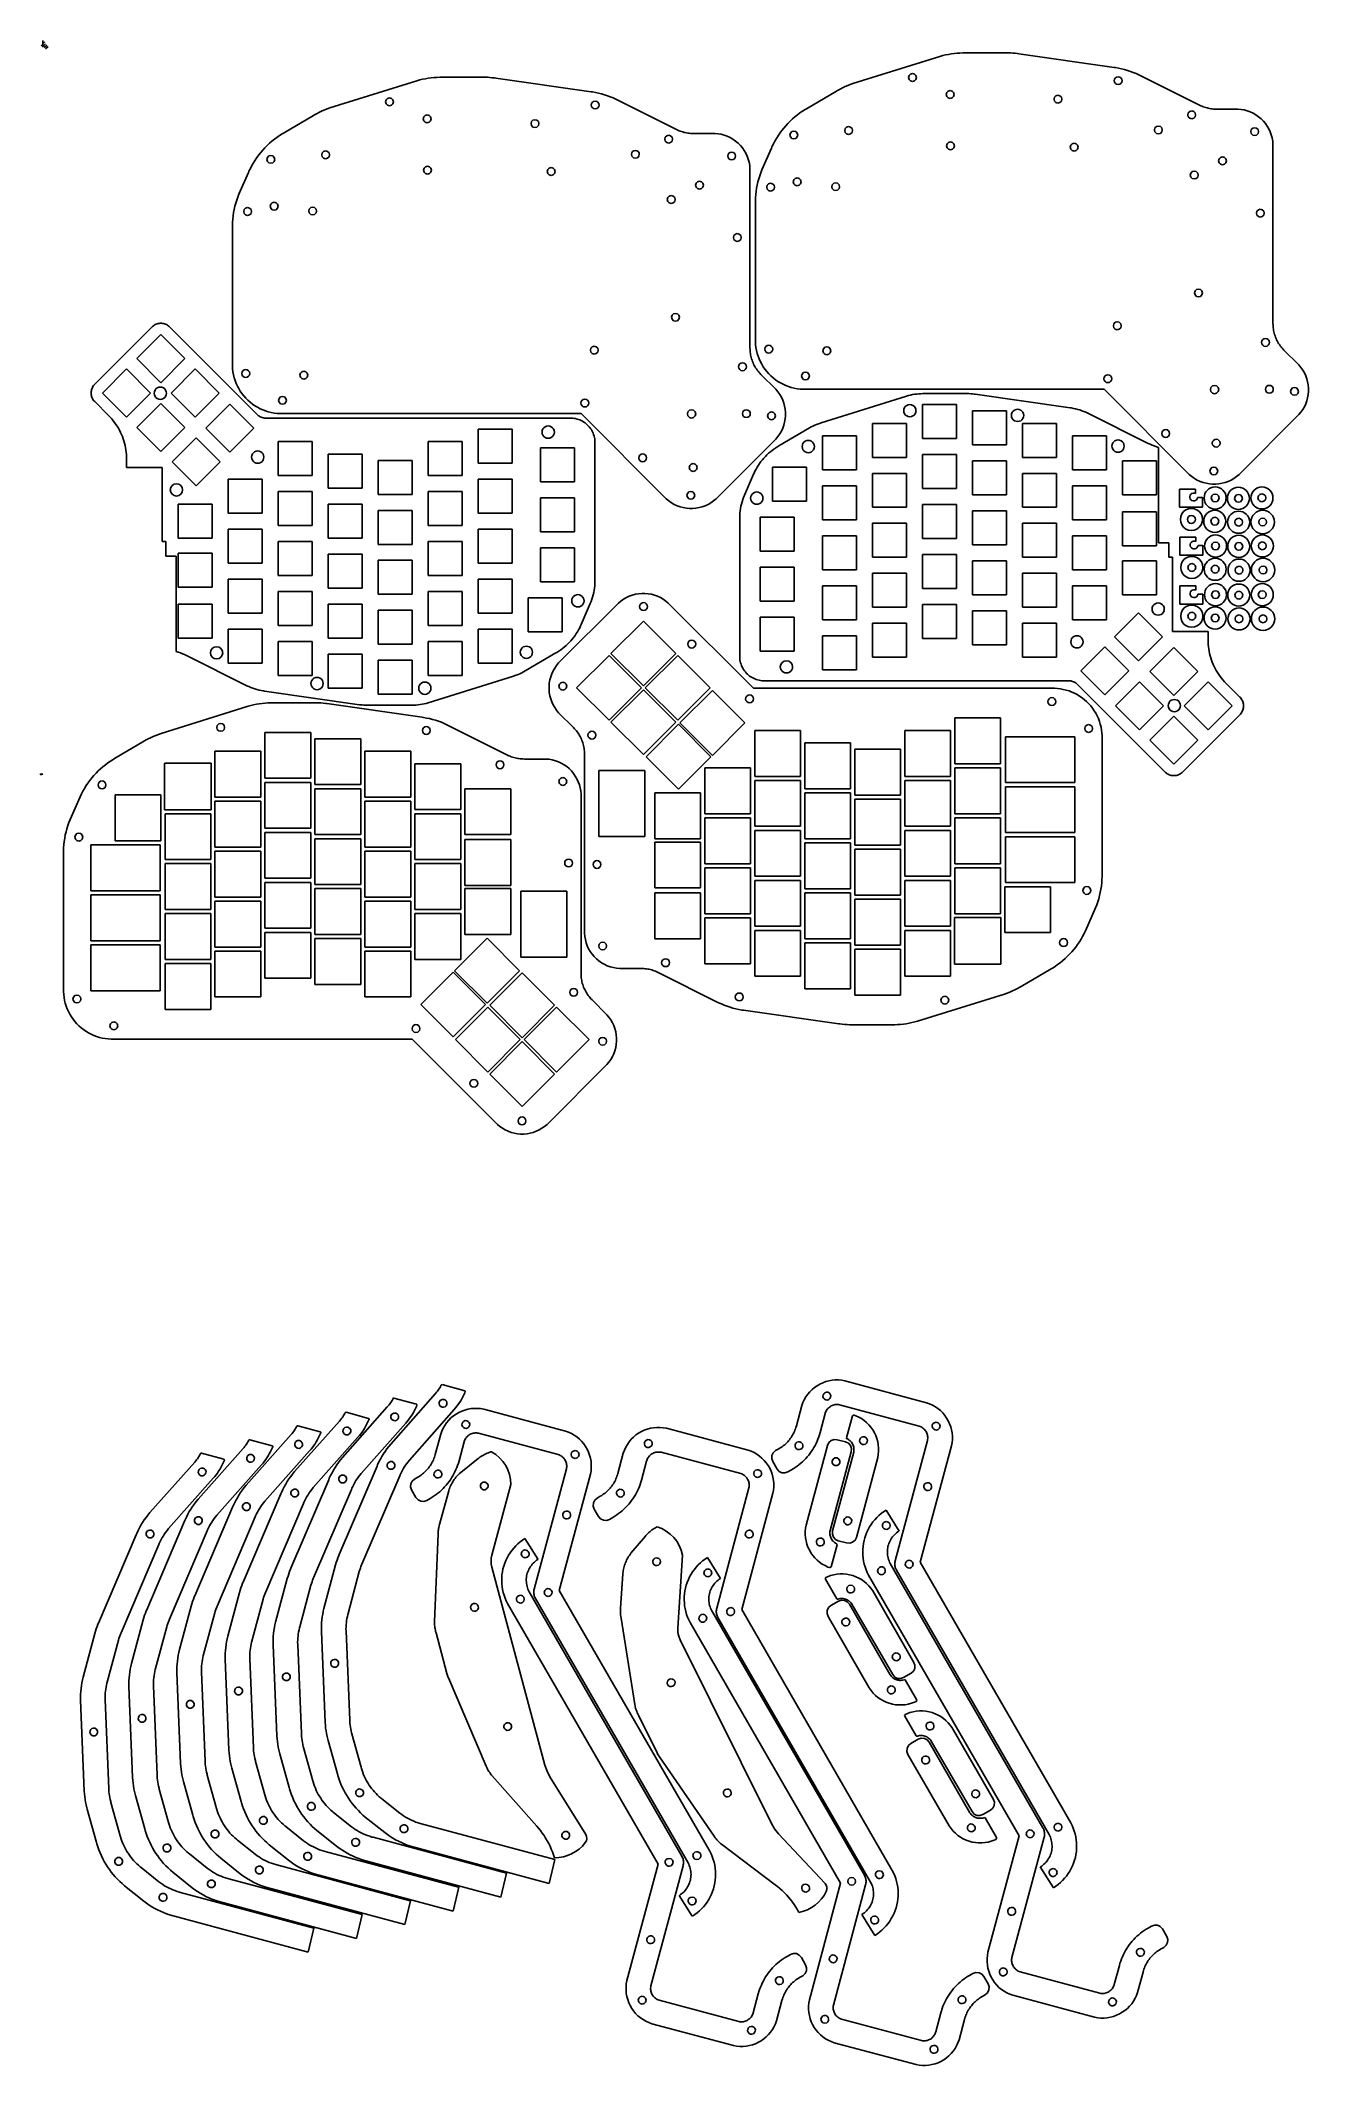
# Model space of a CAD drawing. Extents: x -1 to 514, y 19 to 842.
import ezdxf

# ---------------------------------------------------------------- set-up
doc = ezdxf.new("R2010")
doc.units = 0

msp = doc.modelspace()

# ---------------------------------------------------------------- linework, layer by layer
at = {"layer": 'Layer 1'}
for p, q in [((0.793749, 841.793749), (-0.793749, 840.206251)), ((0, 842.322915), (0, 839.677085)), ((1.058332, 841), (0, 839.941668)), ((1.587498, 840.470834), (0.529166, 839.412502)), ((2.116664, 839.941668), (1.058332, 838.883336)), ((364.661946, 835.863735), (329.299105, 824.812103)), ((365.795948, 836.175943), (364.661946, 835.863735)), ((366.939741, 836.451109), (365.795948, 836.175943)), ((368.092, 836.686588), (366.939741, 836.451109)), ((369.251932, 836.885025), (368.092, 836.686588)), ((370.41742, 837.041129), (369.251932, 836.885025)), ((371.587935, 837.160191), (370.41742, 837.041129)), ((372.76136, 837.239566), (371.587935, 837.160191)), ((373.936903, 837.279254), (372.76136, 837.239566)), ((392.289173, 837.279254), (373.936903, 837.279254)), ((393.28083, 837.25015), (392.289173, 837.279254)), ((394.271165, 837.194587), (393.28083, 837.25015)), ((395.259382, 837.109921), (394.271165, 837.194587)), ((396.244954, 836.998796), (395.259382, 837.109921)), ((396.697126, 836.93265), (396.244954, 836.998796)), ((435.410911, 831.402865), (396.697126, 836.93265)), ((152.046346, 825.962735), (116.683505, 814.911103)), ((153.180348, 826.274943), (152.046346, 825.962735)), ((154.324141, 826.550109), (153.180348, 826.274943)), ((155.4764, 826.785588), (154.324141, 826.550109)), ((156.636332, 826.984025), (155.4764, 826.785588)), ((157.80182, 827.140129), (156.636332, 826.984025)), ((158.972335, 827.259191), (157.80182, 827.140129)), ((160.14576, 827.338566), (158.972335, 827.259191)), ((161.321303, 827.378254), (160.14576, 827.338566)), ((179.673573, 827.378254), (161.321303, 827.378254)), ((180.66523, 827.34915), (179.673573, 827.378254)), ((181.655565, 827.293587), (180.66523, 827.34915)), ((182.643782, 827.208921), (181.655565, 827.293587)), ((183.629354, 827.097796), (182.643782, 827.208921)), ((184.081526, 827.03165), (183.629354, 827.097796)), ((222.795311, 821.501865), (184.081526, 827.03165)), ((326.102148, 823.579146), (325.065248, 823.100251)), ((327.15413, 824.026291), (326.102148, 823.579146)), ((328.220135, 824.436395), (327.15413, 824.026291)), ((329.299105, 824.812103), (328.220135, 824.436395)), ((352.115112, 828.078598), (351.900753, 827.278599)), ((351.900753, 827.278599), (352.115112, 826.478599)), ((352.700752, 828.664238), (352.115112, 828.078598)), ((352.115112, 826.478599), (352.700752, 825.892959)), ((353.500751, 828.878597), (352.700752, 828.664238)), ((352.700752, 825.892959), (353.500751, 825.6786)), ((354.30075, 828.664238), (353.500751, 828.878597)), ((353.500751, 825.6786), (354.30075, 825.892959)), ((354.88639, 828.078598), (354.30075, 828.664238)), ((354.30075, 825.892959), (354.88639, 826.478599)), ((355.100749, 827.278599), (354.88639, 828.078598)), ((354.88639, 826.478599), (355.100749, 827.278599)), ((355.100749, 827.278599), (355.100749, 827.278599)), ((436.029506, 831.315553), (435.410911, 831.402865)), ((435.630984, 826.624186), (435.504719, 826.001986)), ((435.504719, 826.001986), (435.630984, 825.379785)), ((435.973997, 827.132165), (435.630984, 826.624186)), ((435.630984, 825.379785), (435.973997, 824.871806)), ((436.48237, 827.474594), (435.973997, 827.132165)), ((435.973997, 824.871806), (436.48237, 824.529377)), ((437.259288, 831.093303), (436.029506, 831.315553)), ((437.104715, 827.600143), (436.48237, 827.474594)), ((436.48237, 824.529377), (437.104715, 824.403828)), ((437.727061, 827.474594), (437.104715, 827.600143)), ((437.104715, 824.403828), (437.727061, 824.529377)), ((438.480603, 830.82872), (437.259288, 831.093303)), ((438.235434, 827.132165), (437.727061, 827.474594)), ((437.727061, 824.529377), (438.235434, 824.871806)), ((438.578447, 826.624186), (438.235434, 827.132165)), ((438.235434, 824.871806), (438.578447, 825.379785)), ((439.691599, 830.521804), (438.480603, 830.82872)), ((438.704712, 826.001986), (438.578447, 826.624186)), ((438.578447, 825.379785), (438.704712, 826.001986)), ((438.704712, 826.001986), (438.704712, 826.001986)), ((440.890689, 830.169909), (439.691599, 830.521804)), ((442.076815, 829.77568), (440.890689, 830.169909)), ((443.247859, 829.339118), (442.076815, 829.77568)), ((444.402499, 828.862869), (443.247859, 829.339118)), ((445.539413, 828.344286), (444.402499, 828.862869)), ((470.131344, 816.049114), (445.539413, 828.344286)), ((139.499512, 818.177598), (139.285153, 817.377599)), ((139.285153, 817.377599), (139.499512, 816.577599)), ((140.085152, 818.763238), (139.499512, 818.177598)), ((139.499512, 816.577599), (140.085152, 815.991959)), ((140.885151, 818.977597), (140.085152, 818.763238)), ((140.085152, 815.991959), (140.885151, 815.7776)), ((141.68515, 818.763238), (140.885151, 818.977597)), ((140.885151, 815.7776), (141.68515, 815.991959)), ((142.27079, 818.177598), (141.68515, 818.763238)), ((141.68515, 815.991959), (142.27079, 816.577599)), ((142.485149, 817.377599), (142.27079, 818.177598)), ((142.27079, 816.577599), (142.485149, 817.377599)), ((142.485149, 817.377599), (142.485149, 817.377599)), ((223.413906, 821.414553), (222.795311, 821.501865)), ((223.015384, 816.723186), (222.889119, 816.100986)), ((222.889119, 816.100986), (223.015384, 815.478785)), ((223.358397, 817.231165), (223.015384, 816.723186)), ((223.015384, 815.478785), (223.358397, 814.970806)), ((223.86677, 817.573594), (223.358397, 817.231165)), ((224.643688, 821.192303), (223.413906, 821.414553)), ((224.489115, 817.699143), (223.86677, 817.573594)), ((225.111461, 817.573594), (224.489115, 817.699143)), ((225.865003, 820.92772), (224.643688, 821.192303)), ((225.619834, 817.231165), (225.111461, 817.573594)), ((225.962847, 816.723186), (225.619834, 817.231165)), ((225.619834, 814.970806), (225.962847, 815.478785)), ((227.075999, 820.620804), (225.865003, 820.92772)), ((226.089112, 816.100986), (225.962847, 816.723186)), ((225.962847, 815.478785), (226.089112, 816.100986)), ((226.089112, 816.100986), (226.089112, 816.100986)), ((228.275089, 820.268909), (227.075999, 820.620804)), ((229.461215, 819.87468), (228.275089, 820.268909)), ((230.632259, 819.438118), (229.461215, 819.87468)), ((231.786899, 818.961869), (230.632259, 819.438118)), ((232.923813, 818.443286), (231.786899, 818.961869)), ((257.515744, 806.148114), (232.923813, 818.443286)), ((322.548799, 821.748232), (310.393062, 814.599199)), ((323.041188, 822.039273), (322.548799, 821.748232)), ((324.044486, 822.58696), (323.041188, 822.039273)), ((325.065248, 823.100251), (324.044486, 822.58696)), ((367.419339, 821.144592), (367.20498, 820.344592)), ((367.20498, 820.344592), (367.419339, 819.544593)), ((368.004979, 821.730232), (367.419339, 821.144592)), ((367.419339, 819.544593), (368.004979, 818.958953)), ((368.804978, 821.944591), (368.004979, 821.730232)), ((368.004979, 818.958953), (368.804978, 818.744594)), ((369.604977, 821.730232), (368.804978, 821.944591)), ((368.804978, 818.744594), (369.604977, 818.958953)), ((370.190617, 821.144592), (369.604977, 821.730232)), ((369.604977, 818.958953), (370.190617, 819.544593)), ((370.404976, 820.344592), (370.190617, 821.144592)), ((370.190617, 819.544593), (370.404976, 820.344592)), ((370.404976, 820.344592), (370.404976, 820.344592)), ((411.234284, 819.239594), (411.019925, 818.439595)), ((411.019925, 818.439595), (411.234284, 817.639596)), ((411.819924, 819.825234), (411.234284, 819.239594)), ((411.234284, 817.639596), (411.819924, 817.053956)), ((412.619923, 820.039593), (411.819924, 819.825234)), ((411.819924, 817.053956), (412.619923, 816.839597)), ((413.419922, 819.825234), (412.619923, 820.039593)), ((412.619923, 816.839597), (413.419922, 817.053956)), ((414.005562, 819.239594), (413.419922, 819.825234)), ((413.419922, 817.053956), (414.005562, 817.639596)), ((414.219921, 818.439595), (414.005562, 819.239594)), ((414.005562, 817.639596), (414.219921, 818.439595)), ((414.219921, 818.439595), (414.219921, 818.439595)), ((470.695964, 815.779239), (470.131344, 816.049114)), ((471.188089, 815.564927), (470.695964, 815.779239)), ((471.687621, 815.369136), (471.188089, 815.564927)), ((472.193769, 815.189219), (471.687621, 815.369136)), ((472.706001, 815.030469), (472.193769, 815.189219)), ((473.223526, 814.887595), (472.706001, 815.030469)), ((109.933199, 811.847232), (97.777462, 804.698199)), ((110.425588, 812.138273), (109.933199, 811.847232)), ((111.428886, 812.68596), (110.425588, 812.138273)), ((112.449648, 813.199251), (111.428886, 812.68596)), ((113.486548, 813.678146), (112.449648, 813.199251)), ((114.53853, 814.125291), (113.486548, 813.678146)), ((115.604535, 814.535395), (114.53853, 814.125291)), ((116.683505, 814.911103), (115.604535, 814.535395)), ((154.803739, 811.243592), (154.58938, 810.443592)), ((154.58938, 810.443592), (154.803739, 809.643593)), ((155.389379, 811.829232), (154.803739, 811.243592)), ((154.803739, 809.643593), (155.389379, 809.057953)), ((156.189378, 812.043591), (155.389379, 811.829232)), ((155.389379, 809.057953), (156.189378, 808.843594)), ((156.989377, 811.829232), (156.189378, 812.043591)), ((156.189378, 808.843594), (156.989377, 809.057953)), ((157.575017, 811.243592), (156.989377, 811.829232)), ((156.989377, 809.057953), (157.575017, 809.643593)), ((157.789376, 810.443592), (157.575017, 811.243592)), ((157.575017, 809.643593), (157.789376, 810.443592)), ((157.789376, 810.443592), (157.789376, 810.443592)), ((198.618684, 809.338594), (198.404325, 808.538595)), ((198.404325, 808.538595), (198.618684, 807.738596)), ((199.204324, 809.924234), (198.618684, 809.338594)), ((198.618684, 807.738596), (199.204324, 807.152956)), ((200.004323, 810.138593), (199.204324, 809.924234)), ((199.204324, 807.152956), (200.004323, 806.938597)), ((200.804322, 809.924234), (200.004323, 810.138593)), ((200.004323, 806.938597), (200.804322, 807.152956)), ((201.389962, 809.338594), (200.804322, 809.924234)), ((200.804322, 807.152956), (201.389962, 807.738596)), ((201.604321, 808.538595), (201.389962, 809.338594)), ((201.389962, 807.738596), (201.604321, 808.538595)), ((201.604321, 808.538595), (201.604321, 808.538595)), ((223.358397, 814.970806), (223.86677, 814.628377)), ((223.86677, 814.628377), (224.489115, 814.502828)), ((224.489115, 814.502828), (225.111461, 814.628377)), ((225.111461, 814.628377), (225.619834, 814.970806)), ((301.989906, 807.688291), (301.152765, 806.709334)), ((302.862765, 808.635498), (301.989906, 807.688291)), ((303.769756, 809.550955), (302.862765, 808.635498)), ((304.710084, 810.432017), (303.769756, 809.550955)), ((305.682162, 811.278682), (304.710084, 810.432017)), ((306.684667, 812.088306), (305.682162, 811.278682)), ((307.71654, 812.858243), (306.684667, 812.088306)), ((308.775931, 813.591138), (307.71654, 812.858243)), ((309.861779, 814.286991), (308.775931, 813.591138)), ((310.393062, 814.599199), (309.861779, 814.286991)), ((326.730031, 807.12525), (326.144391, 806.53961)), ((327.53003, 807.339609), (326.730031, 807.12525)), ((328.330029, 807.12525), (327.53003, 807.339609)), ((328.915669, 806.53961), (328.330029, 807.12525)), ((452.654672, 807.342023), (452.069032, 806.756383)), ((453.454671, 807.556382), (452.654672, 807.342023)), ((454.25467, 807.342023), (453.454671, 807.556382)), ((454.84031, 806.756383), (454.25467, 807.342023)), ((465.610882, 812.890316), (465.396523, 812.090317)), ((465.396523, 812.090317), (465.610882, 811.290318)), ((466.196522, 813.475956), (465.610882, 812.890316)), ((465.610882, 811.290318), (466.196522, 810.704678)), ((466.996521, 813.690315), (466.196522, 813.475956)), ((466.196522, 810.704678), (466.996521, 810.490319)), ((467.79652, 813.475956), (466.996521, 813.690315)), ((466.996521, 810.490319), (467.79652, 810.704678)), ((468.38216, 812.890316), (467.79652, 813.475956)), ((467.79652, 810.704678), (468.38216, 811.290318)), ((468.596519, 812.090317), (468.38216, 812.890316)), ((468.38216, 811.290318), (468.596519, 812.090317)), ((468.596519, 812.090317), (468.596519, 812.090317)), ((473.745812, 814.763241), (473.223526, 814.887595)), ((474.272333, 814.660053), (473.745812, 814.763241)), ((474.802028, 814.572741), (474.272333, 814.660053)), ((475.334369, 814.506595), (474.802028, 814.572741)), ((475.869091, 814.45897), (475.334369, 814.506595)), ((476.404872, 814.429866), (475.869091, 814.45897)), ((477.03061, 814.419283), (476.404872, 814.429866)), ((485.742535, 814.419283), (477.03061, 814.419283)), ((487.04296, 814.305512), (485.742535, 814.419283)), ((488.328569, 814.077971), (487.04296, 814.305512)), ((489.589572, 813.74195), (488.328569, 814.077971)), ((490.816443, 813.294805), (489.589572, 813.74195)), ((491.999658, 812.741826), (490.816443, 813.294805)), ((492.606541, 806.883785), (491.806542, 806.669426)), ((493.130221, 812.090952), (491.999658, 812.741826)), ((493.406541, 806.669426), (492.606541, 806.883785)), ((494.199401, 811.342182), (493.130221, 812.090952)), ((495.199525, 810.503454), (494.199401, 811.342182)), ((496.122655, 809.58006), (495.199525, 810.503454)), ((496.961648, 808.579936), (496.122655, 809.58006)), ((497.710418, 807.511021), (496.961648, 808.579936)), ((498.363144, 806.378605), (497.710418, 807.511021)), ((90.247165, 798.734498), (89.374306, 797.787291)), ((91.154156, 799.649955), (90.247165, 798.734498)), ((92.094484, 800.531017), (91.154156, 799.649955)), ((93.066562, 801.377682), (92.094484, 800.531017)), ((94.069067, 802.187306), (93.066562, 801.377682)), ((95.10094, 802.957243), (94.069067, 802.187306)), ((96.160331, 803.690138), (95.10094, 802.957243)), ((97.246179, 804.385991), (96.160331, 803.690138)), ((97.777462, 804.698199), (97.246179, 804.385991)), ((252.995282, 802.989316), (252.780923, 802.189317)), ((252.780923, 802.189317), (252.995282, 801.389318)), ((253.580922, 803.574956), (252.995282, 802.989316)), ((252.995282, 801.389318), (253.580922, 800.803678)), ((254.380921, 803.789315), (253.580922, 803.574956)), ((253.580922, 800.803678), (254.380921, 800.589319)), ((255.18092, 803.574956), (254.380921, 803.789315)), ((254.380921, 800.589319), (255.18092, 800.803678)), ((255.76656, 802.989316), (255.18092, 803.574956)), ((255.18092, 800.803678), (255.76656, 801.389318)), ((255.980919, 802.189317), (255.76656, 802.989316)), ((255.76656, 801.389318), (255.980919, 802.189317)), ((255.980919, 802.189317), (255.980919, 802.189317)), ((258.080364, 805.878239), (257.515744, 806.148114)), ((258.572489, 805.663927), (258.080364, 805.878239)), ((259.072021, 805.468136), (258.572489, 805.663927)), ((259.578169, 805.288219), (259.072021, 805.468136)), ((260.090401, 805.129469), (259.578169, 805.288219)), ((260.607926, 804.986595), (260.090401, 805.129469)), ((261.130212, 804.862241), (260.607926, 804.986595)), ((261.656733, 804.759053), (261.130212, 804.862241)), ((262.186428, 804.671741), (261.656733, 804.759053)), ((262.718769, 804.605595), (262.186428, 804.671741)), ((263.253491, 804.55797), (262.718769, 804.605595)), ((263.789272, 804.528866), (263.253491, 804.55797)), ((264.41501, 804.518283), (263.789272, 804.528866)), ((273.126935, 804.518283), (264.41501, 804.518283)), ((274.42736, 804.404512), (273.126935, 804.518283)), ((275.712969, 804.176971), (274.42736, 804.404512)), ((276.973972, 803.84095), (275.712969, 804.176971)), ((278.200843, 803.393805), (276.973972, 803.84095)), ((279.384058, 802.840826), (278.200843, 803.393805)), ((280.514621, 802.189952), (279.384058, 802.840826)), ((281.583801, 801.441182), (280.514621, 802.189952)), ((282.583925, 800.602454), (281.583801, 801.441182)), ((283.507055, 799.67906), (282.583925, 800.602454)), ((284.346048, 798.678936), (283.507055, 799.67906)), ((285.094818, 797.610021), (284.346048, 798.678936)), ((296.375719, 799.086698), (296.125159, 798.515199)), ((296.935312, 800.248217), (296.375719, 799.086698)), ((297.537503, 801.385924), (296.935312, 800.248217)), ((298.180969, 802.502464), (297.537503, 801.385924)), ((298.865181, 803.595192), (298.180969, 802.502464)), ((299.589344, 804.661462), (298.865181, 803.595192)), ((300.352137, 805.698627), (299.589344, 804.661462)), ((301.152765, 806.709334), (300.352137, 805.698627)), ((303.856713, 804.695969), (303.642354, 803.89597)), ((303.642354, 803.89597), (303.856713, 803.095971)), ((304.442353, 805.281609), (303.856713, 804.695969)), ((303.856713, 803.095971), (304.442353, 802.510331)), ((305.242352, 805.495968), (304.442353, 805.281609)), ((304.442353, 802.510331), (305.242352, 802.295972)), ((306.042351, 805.281609), (305.242352, 805.495968)), ((305.242352, 802.295972), (306.042351, 802.510331)), ((306.627991, 804.695969), (306.042351, 805.281609)), ((306.042351, 802.510331), (306.627991, 803.095971)), ((306.84235, 803.89597), (306.627991, 804.695969)), ((306.627991, 803.095971), (306.84235, 803.89597)), ((306.84235, 803.89597), (306.84235, 803.89597)), ((326.144391, 806.53961), (325.930032, 805.739611)), ((325.930032, 805.739611), (326.144391, 804.939612)), ((326.144391, 804.939612), (326.730031, 804.353972)), ((326.730031, 804.353972), (327.53003, 804.139613)), ((327.53003, 804.139613), (328.330029, 804.353972)), ((328.330029, 804.353972), (328.915669, 804.939612)), ((329.130028, 805.739611), (328.915669, 806.53961)), ((328.915669, 804.939612), (329.130028, 805.739611)), ((329.130028, 805.739611), (329.130028, 805.739611)), ((367.565196, 800.279603), (367.350837, 799.479604)), ((367.350837, 799.479604), (367.565196, 798.679604)), ((368.150836, 800.865243), (367.565196, 800.279603)), ((367.565196, 798.679604), (368.150836, 798.093964)), ((368.950835, 801.079602), (368.150836, 800.865243)), ((369.750834, 800.865243), (368.950835, 801.079602)), ((370.336474, 800.279603), (369.750834, 800.865243)), ((369.750834, 798.093964), (370.336474, 798.679604)), ((370.550833, 799.479604), (370.336474, 800.279603)), ((370.336474, 798.679604), (370.550833, 799.479604)), ((370.550833, 799.479604), (370.550833, 799.479604)), ((417.85469, 799.757819), (417.640331, 798.957819)), ((417.640331, 798.957819), (417.85469, 798.15782)), ((418.44033, 800.343459), (417.85469, 799.757819)), ((419.240329, 800.557818), (418.44033, 800.343459)), ((420.040328, 800.343459), (419.240329, 800.557818)), ((420.625968, 799.757819), (420.040328, 800.343459)), ((420.840328, 798.957819), (420.625968, 799.757819)), ((420.625968, 798.15782), (420.840328, 798.957819)), ((420.840328, 798.957819), (420.840328, 798.957819)), ((452.069032, 806.756383), (451.854673, 805.956384)), ((451.854673, 805.956384), (452.069032, 805.156385)), ((452.069032, 805.156385), (452.654672, 804.570745)), ((452.654672, 804.570745), (453.454671, 804.356385)), ((453.454671, 804.356385), (454.25467, 804.570745)), ((454.25467, 804.570745), (454.84031, 805.156385)), ((455.054669, 805.956384), (454.84031, 806.756383)), ((454.84031, 805.156385), (455.054669, 805.956384)), ((455.054669, 805.956384), (455.054669, 805.956384)), ((491.220902, 806.083786), (491.006543, 805.283787)), ((491.006543, 805.283787), (491.220902, 804.483788)), ((491.806542, 806.669426), (491.220902, 806.083786)), ((491.220902, 804.483788), (491.806542, 803.898148)), ((491.806542, 803.898148), (492.606541, 803.683789)), ((492.606541, 803.683789), (493.406541, 803.898148)), ((493.992181, 806.083786), (493.406541, 806.669426)), ((493.406541, 803.898148), (493.992181, 804.483788)), ((494.20654, 805.283787), (493.992181, 806.083786)), ((493.992181, 804.483788), (494.20654, 805.283787)), ((494.20654, 805.283787), (494.20654, 805.283787)), ((498.915064, 805.195919), (498.363144, 806.378605)), ((499.361416, 803.968254), (498.915064, 805.195919)), ((499.699288, 802.708839), (499.361416, 803.968254)), ((499.926036, 801.422966), (499.699288, 802.708839)), ((500.039806, 800.121217), (499.926036, 801.422966)), ((500.039806, 727.289455), (500.039806, 800.121217)), ((84.319712, 790.347217), (83.760119, 789.185698)), ((84.921903, 791.484924), (84.319712, 790.347217)), ((85.565369, 792.601464), (84.921903, 791.484924)), ((86.249581, 793.694192), (85.565369, 792.601464)), ((86.973744, 794.760462), (86.249581, 793.694192)), ((87.736537, 795.797627), (86.973744, 794.760462)), ((88.537165, 796.808334), (87.736537, 795.797627)), ((89.374306, 797.787291), (88.537165, 796.808334)), ((91.241113, 794.794969), (91.026754, 793.99497)), ((91.026754, 793.99497), (91.241113, 793.194971)), ((91.826753, 795.380609), (91.241113, 794.794969)), ((91.241113, 793.194971), (91.826753, 792.609331)), ((92.626752, 795.594968), (91.826753, 795.380609)), ((91.826753, 792.609331), (92.626752, 792.394972)), ((93.426751, 795.380609), (92.626752, 795.594968)), ((92.626752, 792.394972), (93.426751, 792.609331)), ((94.012391, 794.794969), (93.426751, 795.380609)), ((93.426751, 792.609331), (94.012391, 793.194971)), ((94.22675, 793.99497), (94.012391, 794.794969)), ((94.012391, 793.194971), (94.22675, 793.99497)), ((94.22675, 793.99497), (94.22675, 793.99497)), ((113.528791, 796.63861), (113.314432, 795.838611)), ((113.314432, 795.838611), (113.528791, 795.038612)), ((114.114431, 797.22425), (113.528791, 796.63861)), ((113.528791, 795.038612), (114.114431, 794.452972)), ((114.91443, 797.438609), (114.114431, 797.22425)), ((114.114431, 794.452972), (114.91443, 794.238613)), ((115.714429, 797.22425), (114.91443, 797.438609)), ((114.91443, 794.238613), (115.714429, 794.452972)), ((116.300069, 796.63861), (115.714429, 797.22425)), ((115.714429, 794.452972), (116.300069, 795.038612)), ((116.514428, 795.838611), (116.300069, 796.63861)), ((116.300069, 795.038612), (116.514428, 795.838611)), ((116.514428, 795.838611), (116.514428, 795.838611)), ((154.949596, 790.378603), (154.735237, 789.578604)), ((155.535236, 790.964243), (154.949596, 790.378603)), ((156.335235, 791.178602), (155.535236, 790.964243)), ((157.135234, 790.964243), (156.335235, 791.178602)), ((157.720874, 790.378603), (157.135234, 790.964243)), ((157.935233, 789.578604), (157.720874, 790.378603)), ((205.82473, 790.442459), (205.23909, 789.856819)), ((206.624729, 790.656818), (205.82473, 790.442459)), ((207.424728, 790.442459), (206.624729, 790.656818)), ((208.010368, 789.856819), (207.424728, 790.442459)), ((239.364809, 796.678175), (239.239073, 796.055384)), ((239.239073, 796.055384), (239.453432, 795.255385)), ((239.707701, 797.186753), (239.364809, 796.678175)), ((239.453432, 795.255385), (240.039072, 794.669745)), ((240.216279, 797.529646), (239.707701, 797.186753)), ((240.039072, 794.669745), (240.839071, 794.455385)), ((240.839071, 797.655382), (240.216279, 797.529646)), ((241.461862, 797.529646), (240.839071, 797.655382)), ((240.839071, 794.455385), (241.63907, 794.669745)), ((241.97044, 797.186753), (241.461862, 797.529646)), ((241.63907, 794.669745), (242.22471, 795.255385)), ((242.313333, 796.678175), (241.97044, 797.186753)), ((242.22471, 795.255385), (242.439069, 796.055384)), ((242.439069, 796.055384), (242.313333, 796.678175)), ((242.439069, 796.055384), (242.439069, 796.055384)), ((278.516679, 796.005579), (278.390943, 795.382787)), ((278.390943, 795.382787), (278.516679, 794.759996)), ((278.859572, 796.514157), (278.516679, 796.005579)), ((278.516679, 794.759996), (278.859572, 794.251418)), ((279.36815, 796.857049), (278.859572, 796.514157)), ((278.859572, 794.251418), (279.36815, 793.908525)), ((279.990941, 796.982785), (279.36815, 796.857049)), ((279.36815, 793.908525), (279.990941, 793.782789)), ((280.613733, 796.857049), (279.990941, 796.982785)), ((279.990941, 793.782789), (280.613733, 793.908525)), ((281.122311, 796.514157), (280.613733, 796.857049)), ((280.613733, 793.908525), (281.122311, 794.251418)), ((281.465204, 796.005579), (281.122311, 796.514157)), ((281.122311, 794.251418), (281.465204, 794.759996)), ((281.59094, 795.382787), (281.465204, 796.005579)), ((281.465204, 794.759996), (281.59094, 795.382787)), ((281.59094, 795.382787), (281.59094, 795.382787)), ((285.747544, 796.477605), (285.094818, 797.610021)), ((286.299464, 795.294919), (285.747544, 796.477605)), ((286.745816, 794.067254), (286.299464, 795.294919)), ((287.083688, 792.807839), (286.745816, 794.067254)), ((287.310436, 791.521966), (287.083688, 792.807839)), ((287.424206, 790.220217), (287.310436, 791.521966)), ((296.125159, 798.515199), (292.307676, 789.789251)), ((368.150836, 798.093964), (368.950835, 797.879605)), ((368.950835, 797.879605), (369.750834, 798.093964)), ((417.85469, 798.15782), (418.44033, 797.57218)), ((418.44033, 797.57218), (419.240329, 797.357821)), ((419.240329, 797.357821), (420.040328, 797.57218)), ((420.040328, 797.57218), (420.625968, 798.15782)), ((478.163199, 794.220625), (477.94884, 793.420626)), ((477.94884, 793.420626), (478.163199, 792.620627)), ((478.748839, 794.806265), (478.163199, 794.220625)), ((478.163199, 792.620627), (478.748839, 792.034987)), ((479.548839, 795.020625), (478.748839, 794.806265)), ((478.748839, 792.034987), (479.548839, 791.820628)), ((480.348838, 794.806265), (479.548839, 795.020625)), ((479.548839, 791.820628), (480.348838, 792.034987)), ((480.934478, 794.220625), (480.348838, 794.806265)), ((480.348838, 792.034987), (480.934478, 792.620627)), ((481.148837, 793.420626), (480.934478, 794.220625)), ((480.934478, 792.620627), (481.148837, 793.420626)), ((481.148837, 793.420626), (481.148837, 793.420626)), ((83.509559, 788.614199), (79.692076, 779.888251)), ((83.760119, 789.185698), (83.509559, 788.614199)), ((154.735237, 789.578604), (154.949596, 788.778604)), ((154.949596, 788.778604), (155.535236, 788.192964)), ((155.535236, 788.192964), (156.335235, 787.978605)), ((156.335235, 787.978605), (157.135234, 788.192964)), ((157.135234, 788.192964), (157.720874, 788.778604)), ((157.720874, 788.778604), (157.935233, 789.578604)), ((157.935233, 789.578604), (157.935233, 789.578604)), ((205.23909, 789.856819), (205.024731, 789.056819)), ((205.024731, 789.056819), (205.23909, 788.25682)), ((205.23909, 788.25682), (205.82473, 787.67118)), ((205.82473, 787.67118), (206.624729, 787.456821)), ((206.624729, 787.456821), (207.424728, 787.67118)), ((207.424728, 787.67118), (208.010368, 788.25682)), ((208.224728, 789.056819), (208.010368, 789.856819)), ((208.010368, 788.25682), (208.224728, 789.056819)), ((208.224728, 789.056819), (208.224728, 789.056819)), ((265.547599, 784.319625), (265.33324, 783.519626)), ((265.33324, 783.519626), (265.547599, 782.719627)), ((266.133239, 784.905265), (265.547599, 784.319625)), ((265.547599, 782.719627), (266.133239, 782.133987)), ((266.933239, 785.119625), (266.133239, 784.905265)), ((266.133239, 782.133987), (266.933239, 781.919628)), ((267.733238, 784.905265), (266.933239, 785.119625)), ((266.933239, 781.919628), (267.733238, 782.133987)), ((268.318878, 784.319625), (267.733238, 784.905265)), ((267.733238, 782.133987), (268.318878, 782.719627)), ((268.533237, 783.519626), (268.318878, 784.319625)), ((268.318878, 782.719627), (268.533237, 783.519626)), ((268.533237, 783.519626), (268.533237, 783.519626)), ((287.424206, 717.388455), (287.424206, 790.220217)), ((290.13029, 782.248636), (289.934473, 780.954825)), ((290.3745, 783.537155), (290.13029, 782.248636)), ((290.666812, 784.815091), (290.3745, 783.537155)), ((291.006827, 786.079798), (290.666812, 784.815091)), ((291.394018, 787.331275), (291.006827, 786.079798)), ((291.827855, 788.569524), (291.394018, 787.331275)), ((292.307676, 789.789251), (291.827855, 788.569524)), ((294.42448, 783.49234), (294.210121, 782.692341)), ((294.210121, 782.692341), (294.42448, 781.892342)), ((295.01012, 784.07798), (294.42448, 783.49234)), ((295.810119, 784.29234), (295.01012, 784.07798)), ((296.610118, 784.07798), (295.810119, 784.29234)), ((297.195758, 783.49234), (296.610118, 784.07798)), ((297.410117, 782.692341), (297.195758, 783.49234)), ((297.195758, 781.892342), (297.410117, 782.692341)), ((297.410117, 782.692341), (297.410117, 782.692341)), ((305.190275, 785.634616), (304.975916, 784.834617)), ((304.975916, 784.834617), (305.190275, 784.034618)), ((305.775915, 786.220256), (305.190275, 785.634616)), ((305.190275, 784.034618), (305.775915, 783.448978)), ((306.575914, 786.434615), (305.775915, 786.220256)), ((305.775915, 783.448978), (306.575914, 783.234619)), ((307.375913, 786.220256), (306.575914, 786.434615)), ((306.575914, 783.234619), (307.375913, 783.448978)), ((307.961553, 785.634616), (307.375913, 786.220256)), ((307.375913, 783.448978), (307.961553, 784.034618)), ((308.175912, 784.834617), (307.961553, 785.634616)), ((307.961553, 784.034618), (308.175912, 784.834617)), ((308.175912, 784.834617), (308.175912, 784.834617)), ((320.875255, 783.699641), (320.660896, 782.899642)), ((320.660896, 782.899642), (320.875255, 782.099643)), ((321.460895, 784.285281), (320.875255, 783.699641)), ((320.875255, 782.099643), (321.460895, 781.514003)), ((322.260894, 784.49964), (321.460895, 784.285281)), ((323.060893, 784.285281), (322.260894, 784.49964)), ((323.646533, 783.699641), (323.060893, 784.285281)), ((323.060893, 781.514003), (323.646533, 782.099643)), ((323.860892, 782.899642), (323.646533, 783.699641)), ((323.646533, 782.099643), (323.860892, 782.899642)), ((323.860892, 782.899642), (323.860892, 782.899642)), ((466.652257, 788.422421), (466.437898, 787.622422)), ((466.437898, 787.622422), (466.652257, 786.822423)), ((467.237897, 789.008061), (466.652257, 788.422421)), ((466.652257, 786.822423), (467.237897, 786.236783)), ((468.037896, 789.22242), (467.237897, 789.008061)), ((467.237897, 786.236783), (468.037896, 786.022424)), ((468.837895, 789.008061), (468.037896, 789.22242)), ((468.037896, 786.022424), (468.837895, 786.236783)), ((469.423535, 788.422421), (468.837895, 789.008061)), ((468.837895, 786.236783), (469.423535, 786.822423)), ((469.637894, 787.622422), (469.423535, 788.422421)), ((469.423535, 786.822423), (469.637894, 787.622422)), ((469.637894, 787.622422), (469.637894, 787.622422)), ((78.051212, 774.914091), (77.7589, 773.636155)), ((78.391227, 776.178798), (78.051212, 774.914091)), ((78.778418, 777.430275), (78.391227, 776.178798)), ((79.212255, 778.668524), (78.778418, 777.430275)), ((79.692076, 779.888251), (79.212255, 778.668524)), ((82.39452, 774.17698), (81.80888, 773.59134)), ((83.194519, 774.39134), (82.39452, 774.17698)), ((83.994518, 774.17698), (83.194519, 774.39134)), ((84.580158, 773.59134), (83.994518, 774.17698)), ((92.574675, 775.733616), (92.360316, 774.933617)), ((92.360316, 774.933617), (92.574675, 774.133618)), ((93.160315, 776.319256), (92.574675, 775.733616)), ((92.574675, 774.133618), (93.160315, 773.547978)), ((93.960314, 776.533615), (93.160315, 776.319256)), ((94.760313, 776.319256), (93.960314, 776.533615)), ((95.345953, 775.733616), (94.760313, 776.319256)), ((94.760313, 773.547978), (95.345953, 774.133618)), ((95.560312, 774.933617), (95.345953, 775.733616)), ((95.345953, 774.133618), (95.560312, 774.933617)), ((95.560312, 774.933617), (95.560312, 774.933617)), ((108.845295, 774.384281), (108.259655, 773.798641)), ((109.645294, 774.59864), (108.845295, 774.384281)), ((110.445293, 774.384281), (109.645294, 774.59864)), ((111.030933, 773.798641), (110.445293, 774.384281)), ((254.036657, 778.521421), (253.822298, 777.721422)), ((253.822298, 777.721422), (254.036657, 776.921423)), ((254.622297, 779.107061), (254.036657, 778.521421)), ((254.036657, 776.921423), (254.622297, 776.335783)), ((255.422296, 779.32142), (254.622297, 779.107061)), ((254.622297, 776.335783), (255.422296, 776.121424)), ((256.222295, 779.107061), (255.422296, 779.32142)), ((255.422296, 776.121424), (256.222295, 776.335783)), ((256.807935, 778.521421), (256.222295, 779.107061)), ((256.222295, 776.335783), (256.807935, 776.921423)), ((257.022294, 777.721422), (256.807935, 778.521421)), ((256.807935, 776.921423), (257.022294, 777.721422)), ((257.022294, 777.721422), (257.022294, 777.721422)), ((289.640097, 777.036351), (289.640071, 776.380185)), ((289.640071, 776.380185), (289.640071, 719.886423)), ((289.689231, 778.346036), (289.640097, 777.036351)), ((289.787391, 779.653076), (289.689231, 778.346036)), ((289.934473, 780.954825), (289.787391, 779.653076)), ((294.42448, 781.892342), (295.01012, 781.306702)), ((295.01012, 781.306702), (295.810119, 781.092343)), ((295.810119, 781.092343), (296.610118, 781.306702)), ((296.610118, 781.306702), (297.195758, 781.892342)), ((321.460895, 781.514003), (322.260894, 781.299644)), ((322.260894, 781.299644), (323.060893, 781.514003)), ((77.024497, 767.135351), (77.024471, 766.479185)), ((77.024471, 766.479185), (77.024471, 709.985423)), ((77.073631, 768.445036), (77.024497, 767.135351)), ((77.171791, 769.752076), (77.073631, 768.445036)), ((77.318873, 771.053825), (77.171791, 769.752076)), ((77.51469, 772.347636), (77.318873, 771.053825)), ((77.7589, 773.636155), (77.51469, 772.347636)), ((81.80888, 773.59134), (81.594521, 772.791341)), ((81.594521, 772.791341), (81.80888, 771.991342)), ((81.80888, 771.991342), (82.39452, 771.405702)), ((82.39452, 771.405702), (83.194519, 771.191343)), ((83.194519, 771.191343), (83.994518, 771.405702)), ((83.994518, 771.405702), (84.580158, 771.991342)), ((84.794517, 772.791341), (84.580158, 773.59134)), ((84.580158, 771.991342), (84.794517, 772.791341)), ((84.794517, 772.791341), (84.794517, 772.791341)), ((93.160315, 773.547978), (93.960314, 773.333619)), ((93.960314, 773.333619), (94.760313, 773.547978)), ((108.259655, 773.798641), (108.045296, 772.998642)), ((108.045296, 772.998642), (108.259655, 772.198643)), ((108.259655, 772.198643), (108.845295, 771.613003)), ((108.845295, 771.613003), (109.645294, 771.398644)), ((109.645294, 771.398644), (110.445293, 771.613003)), ((110.445293, 771.613003), (111.030933, 772.198643)), ((111.245292, 772.998642), (111.030933, 773.798641)), ((111.030933, 772.198643), (111.245292, 772.998642)), ((111.245292, 772.998642), (111.245292, 772.998642)), ((493.499867, 772.942993), (493.285508, 772.142994)), ((493.285508, 772.142994), (493.499867, 771.342995)), ((494.085507, 773.528633), (493.499867, 772.942993)), ((493.499867, 771.342995), (494.085507, 770.757355)), ((494.885506, 773.742992), (494.085507, 773.528633)), ((494.085507, 770.757355), (494.885506, 770.542996)), ((495.685505, 773.528633), (494.885506, 773.742992)), ((494.885506, 770.542996), (495.685505, 770.757355)), ((496.271145, 772.942993), (495.685505, 773.528633)), ((495.685505, 770.757355), (496.271145, 771.342995)), ((496.485504, 772.142994), (496.271145, 772.942993)), ((496.271145, 771.342995), (496.485504, 772.142994)), ((496.485504, 772.142994), (496.485504, 772.142994)), ((280.884267, 763.041993), (280.669908, 762.241994)), ((280.669908, 762.241994), (280.884267, 761.441995)), ((281.469907, 763.627633), (280.884267, 763.041993)), ((280.884267, 761.441995), (281.469907, 760.856355)), ((282.269906, 763.841992), (281.469907, 763.627633)), ((281.469907, 760.856355), (282.269906, 760.641996)), ((283.069905, 763.627633), (282.269906, 763.841992)), ((282.269906, 760.641996), (283.069905, 760.856355)), ((283.655545, 763.041993), (283.069905, 763.627633)), ((283.069905, 760.856355), (283.655545, 761.441995)), ((283.869904, 762.241994), (283.655545, 763.041993)), ((283.655545, 761.441995), (283.869904, 762.241994)), ((283.869904, 762.241994), (283.869904, 762.241994)), ((468.969852, 741.085333), (468.384212, 740.499693)), ((469.769851, 741.299692), (468.969852, 741.085333)), ((470.56985, 741.085333), (469.769851, 741.299692)), ((471.15549, 740.499693), (470.56985, 741.085333)), ((468.384212, 740.499693), (468.169853, 739.699694)), ((468.169853, 739.699694), (468.384212, 738.899695)), ((468.384212, 738.899695), (468.969852, 738.314055)), ((468.969852, 738.314055), (469.769851, 738.099696)), ((469.769851, 738.099696), (470.56985, 738.314055)), ((470.56985, 738.314055), (471.15549, 738.899695)), ((471.369849, 739.699694), (471.15549, 740.499693)), ((471.15549, 738.899695), (471.369849, 739.699694)), ((471.369849, 739.699694), (471.369849, 739.699694)), ((44.58291, 726.07717), (20.8686, 702.362596)), ((44.914168, 726.354982), (44.58291, 726.07717)), ((45.26818, 726.602897), (44.914168, 726.354982)), ((45.642565, 726.819061), (45.26818, 726.602897)), ((46.034412, 727.001623), (45.642565, 726.819061)), ((46.440547, 727.149525), (46.034412, 727.001623)), ((46.858059, 727.261444), (46.440547, 727.149525)), ((47.283773, 727.336585), (46.858059, 727.261444)), ((47.71425, 727.374156), (47.283773, 727.336585)), ((48.146578, 727.374156), (47.71425, 727.374156)), ((48.577055, 727.336585), (48.146578, 727.374156)), ((49.002769, 727.261444), (48.577055, 727.336585)), ((49.420281, 727.149525), (49.002769, 727.261444)), ((49.826416, 727.001623), (49.420281, 727.149525)), ((50.218263, 726.819061), (49.826416, 727.001623)), ((50.592648, 726.602897), (50.218263, 726.819061)), ((50.94666, 726.354982), (50.592648, 726.602897)), ((51.277654, 726.07717), (50.94666, 726.354982)), ((87.070442, 690.284382), (51.277654, 726.07717)), ((255.768612, 730.598693), (255.554253, 729.798694)), ((255.554253, 729.798694), (255.768612, 728.998695)), ((256.354252, 731.184333), (255.768612, 730.598693)), ((255.768612, 728.998695), (256.354252, 728.413055)), ((257.154251, 731.398692), (256.354252, 731.184333)), ((256.354252, 728.413055), (257.154251, 728.198696)), ((257.95425, 731.184333), (257.154251, 731.398692)), ((257.154251, 728.198696), (257.95425, 728.413055)), ((258.53989, 730.598693), (257.95425, 731.184333)), ((257.95425, 728.413055), (258.53989, 728.998695)), ((258.754249, 729.798694), (258.53989, 730.598693)), ((258.53989, 728.998695), (258.754249, 729.798694)), ((258.754249, 729.798694), (258.754249, 729.798694)), ((435.364253, 727.16471), (435.149894, 726.364711)), ((435.149894, 726.364711), (435.364253, 725.564712)), ((435.949893, 727.75035), (435.364253, 727.16471)), ((435.364253, 725.564712), (435.949893, 724.979072)), ((436.749892, 727.964709), (435.949893, 727.75035)), ((435.949893, 724.979072), (436.749892, 724.764713)), ((437.549892, 727.75035), (436.749892, 727.964709)), ((436.749892, 724.764713), (437.549892, 724.979072)), ((438.135532, 727.16471), (437.549892, 727.75035)), ((437.549892, 724.979072), (438.135532, 725.564712)), ((438.349891, 726.364711), (438.135532, 727.16471)), ((438.135532, 725.564712), (438.349891, 726.364711)), ((438.349891, 726.364711), (438.349891, 726.364711)), ((500.052242, 726.633289), (500.039806, 727.289455)), ((500.083727, 726.069727), (500.052242, 726.633289)), ((500.136115, 725.511457), (500.083727, 726.069727)), ((500.209669, 724.953187), (500.136115, 725.511457)), ((500.30386, 724.397563), (500.209669, 724.953187)), ((38.159893, 712.985339), (47.930414, 722.755595)), ((47.930414, 722.755595), (57.700935, 712.985339)), ((222.748653, 717.26371), (222.534294, 716.463711)), ((222.534294, 716.463711), (222.748653, 715.663712)), ((223.334293, 717.84935), (222.748653, 717.26371)), ((224.134292, 718.063709), (223.334293, 717.84935)), ((224.934292, 717.84935), (224.134292, 718.063709)), ((225.519932, 717.26371), (224.934292, 717.84935)), ((225.734291, 716.463711), (225.519932, 717.26371)), ((225.519932, 715.663712), (225.734291, 716.463711)), ((225.734291, 716.463711), (225.734291, 716.463711)), ((287.436642, 716.732289), (287.424206, 717.388455)), ((287.468127, 716.168727), (287.436642, 716.732289)), ((289.640071, 719.886423), (289.712884, 718.68257)), ((289.712884, 718.68257), (289.858193, 717.486655)), ((289.858193, 717.486655), (290.075522, 716.301323)), ((290.075522, 716.301323), (290.364049, 715.12922)), ((293.57535, 717.480656), (293.449085, 716.858455)), ((293.449085, 716.858455), (293.57535, 716.236255)), ((293.918363, 717.988635), (293.57535, 717.480656)), ((293.57535, 716.236255), (293.918363, 715.728276)), ((294.426736, 718.331064), (293.918363, 717.988635)), ((295.049082, 718.456613), (294.426736, 718.331064)), ((295.671427, 718.331064), (295.049082, 718.456613)), ((296.1798, 717.988635), (295.671427, 718.331064)), ((296.522813, 717.480656), (296.1798, 717.988635)), ((296.1798, 715.728276), (296.522813, 716.236255)), ((296.649078, 716.858455), (296.522813, 717.480656)), ((296.522813, 716.236255), (296.649078, 716.858455)), ((296.649078, 716.858455), (296.649078, 716.858455)), ((317.254402, 717.004723), (317.040043, 716.204724)), ((317.040043, 716.204724), (317.254402, 715.404725)), ((317.840042, 717.590363), (317.254402, 717.004723)), ((318.640041, 717.804722), (317.840042, 717.590363)), ((319.44004, 717.590363), (318.640041, 717.804722)), ((320.02568, 717.004723), (319.44004, 717.590363)), ((320.24004, 716.204724), (320.02568, 717.004723)), ((320.02568, 715.404725), (320.24004, 716.204724)), ((320.24004, 716.204724), (320.24004, 716.204724)), ((495.524471, 720.211011), (495.398174, 719.588846)), ((495.398174, 719.588846), (495.524471, 718.966681)), ((495.867492, 720.718954), (495.524471, 720.211011)), ((495.524471, 718.966681), (495.867492, 718.458739)), ((496.375852, 721.061354), (495.867492, 720.718954)), ((495.867492, 718.458739), (496.375852, 718.116338)), ((496.998171, 721.186892), (496.375852, 721.061354)), ((496.375852, 718.116338), (496.998171, 717.9908)), ((497.620489, 721.061354), (496.998171, 721.186892)), ((496.998171, 717.9908), (497.620489, 718.116338)), ((498.12885, 720.718954), (497.620489, 721.061354)), ((497.620489, 718.116338), (498.12885, 718.458739)), ((498.47187, 720.211011), (498.12885, 720.718954)), ((498.12885, 718.458739), (498.47187, 718.966681)), ((498.598168, 719.588846), (498.47187, 720.211011)), ((498.47187, 718.966681), (498.598168, 719.588846)), ((498.598168, 719.588846), (498.598168, 719.588846)), ((500.418954, 723.84723), (500.30386, 724.397563)), ((500.55442, 723.299543), (500.418954, 723.84723)), ((500.71026, 722.759794), (500.55442, 723.299543)), ((500.885943, 722.225336), (500.71026, 722.759794)), ((501.081734, 721.69617), (500.885943, 722.225336)), ((501.297105, 721.177588), (501.081734, 721.69617)), ((501.53179, 720.666942), (501.297105, 721.177588)), ((501.785525, 720.164235), (501.53179, 720.666942)), ((502.057781, 719.67211), (501.785525, 720.164235)), ((502.348028, 719.187923), (502.057781, 719.67211)), ((502.656268, 718.716966), (502.348028, 719.187923)), ((502.981969, 718.259237), (502.656268, 718.716966)), ((503.324604, 717.812092), (502.981969, 718.259237)), ((503.683643, 717.378176), (503.324604, 717.812092)), ((504.058558, 716.960135), (503.683643, 717.378176)), ((504.513905, 716.486531), (504.058558, 716.960135)), ((510.561479, 710.438164), (504.513905, 716.486531)), ((24.189911, 699.015356), (33.960432, 708.785613)), ((33.960432, 708.785613), (43.730953, 699.015356)), ((47.930414, 703.214818), (38.159893, 712.985339)), ((57.700935, 712.985339), (47.930414, 703.214818)), ((52.129876, 699.015356), (61.900397, 708.785613)), ((61.900397, 708.785613), (71.670918, 699.015356)), ((77.024471, 709.985423), (77.097284, 708.78157)), ((77.097284, 708.78157), (77.242593, 707.585655)), ((81.302763, 708.087635), (80.95975, 707.579656)), ((81.811136, 708.430064), (81.302763, 708.087635)), ((82.433482, 708.555613), (81.811136, 708.430064)), ((83.055827, 708.430064), (82.433482, 708.555613)), ((83.5642, 708.087635), (83.055827, 708.430064)), ((83.907213, 707.579656), (83.5642, 708.087635)), ((222.748653, 715.663712), (223.334293, 715.078072)), ((223.334293, 715.078072), (224.134292, 714.863713)), ((224.134292, 714.863713), (224.934292, 715.078072)), ((224.934292, 715.078072), (225.519932, 715.663712)), ((282.908871, 710.310011), (282.782574, 709.687846)), ((282.782574, 709.687846), (282.908871, 709.065681)), ((283.251892, 710.817954), (282.908871, 710.310011)), ((282.908871, 709.065681), (283.251892, 708.557739)), ((283.760252, 711.160354), (283.251892, 710.817954)), ((283.251892, 708.557739), (283.760252, 708.215338)), ((284.382571, 711.285892), (283.760252, 711.160354)), ((283.760252, 708.215338), (284.382571, 708.0898)), ((285.004889, 711.160354), (284.382571, 711.285892)), ((284.382571, 708.0898), (285.004889, 708.215338)), ((285.51325, 710.817954), (285.004889, 711.160354)), ((285.004889, 708.215338), (285.51325, 708.557739)), ((285.85627, 710.310011), (285.51325, 710.817954)), ((285.51325, 708.557739), (285.85627, 709.065681)), ((285.982568, 709.687846), (285.85627, 710.310011)), ((285.85627, 709.065681), (285.982568, 709.687846)), ((285.982568, 709.687846), (285.982568, 709.687846)), ((287.520515, 715.610457), (287.468127, 716.168727)), ((287.594069, 715.052187), (287.520515, 715.610457)), ((287.68826, 714.496563), (287.594069, 715.052187)), ((287.803354, 713.94623), (287.68826, 714.496563)), ((287.93882, 713.398543), (287.803354, 713.94623)), ((288.09466, 712.858794), (287.93882, 713.398543)), ((288.270343, 712.324336), (288.09466, 712.858794)), ((288.466134, 711.79517), (288.270343, 712.324336)), ((288.681505, 711.276588), (288.466134, 711.79517)), ((288.91619, 710.765942), (288.681505, 711.276588)), ((289.169925, 710.263235), (288.91619, 710.765942)), ((289.442181, 709.77111), (289.169925, 710.263235)), ((289.732428, 709.286923), (289.442181, 709.77111)), ((290.040668, 708.815966), (289.732428, 709.286923)), ((290.366369, 708.358237), (290.040668, 708.815966)), ((290.364049, 715.12922), (290.722745, 713.978284)), ((290.709004, 707.911092), (290.366369, 708.358237)), ((290.722745, 713.978284), (291.150258, 712.851161)), ((291.150258, 712.851161), (291.645081, 711.753141)), ((291.645081, 711.753141), (292.205362, 710.684226)), ((292.205362, 710.684226), (292.829116, 709.652352)), ((292.829116, 709.652352), (293.513989, 708.660166)), ((293.513989, 708.660166), (294.257468, 707.712959)), ((293.918363, 715.728276), (294.426736, 715.385847)), ((294.426736, 715.385847), (295.049082, 715.260298)), ((295.049082, 715.260298), (295.671427, 715.385847)), ((295.671427, 715.385847), (296.1798, 715.728276)), ((317.254402, 715.404725), (317.840042, 714.819085)), ((317.840042, 714.819085), (318.640041, 714.604725)), ((318.640041, 714.604725), (319.44004, 714.819085)), ((319.44004, 714.819085), (320.02568, 715.404725)), ((511.400736, 709.43804), (510.561479, 710.438164)), ((512.149506, 708.369125), (511.400736, 709.43804)), ((512.802232, 707.239355), (512.149506, 708.369125)), ((19.684327, 700.087711), (19.609185, 699.661997)), ((19.795981, 700.505223), (19.684327, 700.087711)), ((19.943883, 700.911358), (19.795981, 700.505223)), ((20.12671, 701.302941), (19.943883, 700.911358)), ((20.342609, 701.677326), (20.12671, 701.302941)), ((20.590524, 702.031338), (20.342609, 701.677326)), ((20.8686, 702.362596), (20.590524, 702.031338)), ((45.549207, 700.159842), (45.30081, 699.562137)), ((45.942636, 700.673813), (45.549207, 700.159842)), ((46.46427, 701.074904), (45.942636, 700.673813)), ((47.072442, 701.326106), (46.46427, 701.074904)), ((47.714268, 701.40984), (47.072442, 701.326106)), ((48.356095, 701.326106), (47.714268, 701.40984)), ((48.964267, 701.074904), (48.356095, 701.326106)), ((49.4859, 700.673813), (48.964267, 701.074904)), ((49.879329, 700.159842), (49.4859, 700.673813)), ((50.127727, 699.562137), (49.879329, 700.159842)), ((77.242593, 707.585655), (77.459922, 706.400323)), ((77.459922, 706.400323), (77.748449, 705.22822)), ((77.748449, 705.22822), (78.107145, 704.077284)), ((78.107145, 704.077284), (78.534658, 702.950161)), ((78.534658, 702.950161), (79.029481, 701.852141)), ((79.029481, 701.852141), (79.589762, 700.783226)), ((79.589762, 700.783226), (80.213516, 699.751352)), ((80.213516, 699.751352), (80.898389, 698.759166)), ((80.95975, 707.579656), (80.833485, 706.957455)), ((80.833485, 706.957455), (80.95975, 706.335255)), ((80.95975, 706.335255), (81.302763, 705.827276)), ((81.302763, 705.827276), (81.811136, 705.484847)), ((81.811136, 705.484847), (82.433482, 705.359298)), ((82.433482, 705.359298), (83.055827, 705.484847)), ((83.055827, 705.484847), (83.5642, 705.827276)), ((83.5642, 705.827276), (83.907213, 706.335255)), ((84.033478, 706.957455), (83.907213, 707.579656)), ((83.907213, 706.335255), (84.033478, 706.957455)), ((84.033478, 706.957455), (84.033478, 706.957455)), ((104.638802, 707.103723), (104.424443, 706.303724)), ((104.424443, 706.303724), (104.638802, 705.503725)), ((105.224442, 707.689363), (104.638802, 707.103723)), ((104.638802, 705.503725), (105.224442, 704.918085)), ((106.024441, 707.903722), (105.224442, 707.689363)), ((105.224442, 704.918085), (106.024441, 704.703725)), ((106.82444, 707.689363), (106.024441, 707.903722)), ((106.024441, 704.703725), (106.82444, 704.918085)), ((107.41008, 707.103723), (106.82444, 707.689363)), ((106.82444, 704.918085), (107.41008, 705.503725)), ((107.62444, 706.303724), (107.41008, 707.103723)), ((107.41008, 705.503725), (107.62444, 706.303724)), ((107.62444, 706.303724), (107.62444, 706.303724)), ((291.068043, 707.477176), (290.709004, 707.911092)), ((291.442958, 707.059135), (291.068043, 707.477176)), ((291.898305, 706.585531), (291.442958, 707.059135)), ((297.945879, 700.537164), (291.898305, 706.585531)), ((294.257468, 707.712959), (295.057038, 706.808085)), ((295.057038, 706.808085), (295.909524, 705.956128)), ((295.909524, 705.956128), (296.812017, 705.157087)), ((296.812017, 705.157087), (297.761076, 704.413609)), ((297.761076, 704.413609), (298.753262, 703.728339)), ((298.785136, 699.53704), (297.945879, 700.537164)), ((298.753262, 703.728339), (299.785136, 703.103923)), ((299.785136, 703.103923), (300.852728, 702.545653)), ((300.852728, 702.545653), (301.95207, 702.050883)), ((301.95207, 702.050883), (303.079459, 701.622258)), ((303.079459, 701.622258), (304.230395, 701.262425)), ((304.230395, 701.262425), (305.40091, 700.97403)), ((305.40091, 700.97403), (306.587035, 700.757072)), ((306.587035, 700.757072), (307.783744, 700.611551)), ((307.783744, 700.611551), (308.987332, 700.540114)), ((308.638326, 706.735251), (308.423966, 705.935252)), ((308.423966, 705.935252), (308.638326, 705.135253)), ((309.223966, 707.320891), (308.638326, 706.735251)), ((308.638326, 705.135253), (309.223966, 704.549613)), ((308.987332, 700.540114), (431.358557, 700.540114)), ((310.023965, 707.53525), (309.223966, 707.320891)), ((309.223966, 704.549613), (310.023965, 704.335254)), ((310.823964, 707.320891), (310.023965, 707.53525)), ((310.023965, 704.335254), (310.823964, 704.549613)), ((311.409604, 706.735251), (310.823964, 707.320891)), ((310.823964, 704.549613), (311.409604, 705.135253)), ((311.623963, 705.935252), (311.409604, 706.735251)), ((311.409604, 705.135253), (311.623963, 705.935252)), ((311.623963, 705.935252), (311.623963, 705.935252)), ((431.417023, 705.451734), (431.290758, 704.829533)), ((431.290758, 704.829533), (431.417023, 704.207333)), ((431.358557, 700.540114), (466.010199, 665.887678)), ((431.760036, 705.959713), (431.417023, 705.451734)), ((431.417023, 704.207333), (431.760036, 703.699354)), ((432.26841, 706.302142), (431.760036, 705.959713)), ((431.760036, 703.699354), (432.26841, 703.356925)), ((432.890755, 706.427691), (432.26841, 706.302142)), ((432.26841, 703.356925), (432.890755, 703.231376)), ((433.5131, 706.302142), (432.890755, 706.427691)), ((432.890755, 703.231376), (433.5131, 703.356925)), ((434.021474, 705.959713), (433.5131, 706.302142)), ((433.5131, 703.356925), (434.021474, 703.699354)), ((434.364487, 705.451734), (434.021474, 705.959713)), ((434.021474, 703.699354), (434.364487, 704.207333)), ((434.490752, 704.829533), (434.364487, 705.451734)), ((434.364487, 704.207333), (434.490752, 704.829533)), ((434.490752, 704.829533), (434.490752, 704.829533)), ((474.81458, 701.285126), (474.586824, 700.435127)), ((474.586824, 700.435127), (474.81458, 699.585128)), ((475.436823, 701.907369), (474.81458, 701.285126)), ((476.286823, 702.135126), (475.436823, 701.907369)), ((477.136822, 701.907369), (476.286823, 702.135126)), ((477.759065, 701.285126), (477.136822, 701.907369)), ((477.986821, 700.435127), (477.759065, 701.285126)), ((477.759065, 699.585128), (477.986821, 700.435127)), ((477.986821, 700.435127), (477.986821, 700.435127)), ((497.104513, 701.160515), (496.978248, 700.538314)), ((496.978248, 700.538314), (497.104513, 699.916114)), ((497.447526, 701.668494), (497.104513, 701.160515)), ((497.104513, 699.916114), (497.447526, 699.408135)), ((497.955899, 702.010923), (497.447526, 701.668494)), ((498.578245, 702.136472), (497.955899, 702.010923)), ((499.20059, 702.010923), (498.578245, 702.136472)), ((499.708963, 701.668494), (499.20059, 702.010923)), ((500.051976, 701.160515), (499.708963, 701.668494)), ((499.708963, 699.408135), (500.051976, 699.916114)), ((500.178241, 700.538314), (500.051976, 701.160515)), ((500.051976, 699.916114), (500.178241, 700.538314)), ((500.178241, 700.538314), (500.178241, 700.538314)), ((507.392755, 700.477017), (507.178396, 699.677017)), ((507.978395, 701.062657), (507.392755, 700.477017)), ((508.778394, 701.277016), (507.978395, 701.062657)), ((509.578393, 701.062657), (508.778394, 701.277016)), ((510.164033, 700.477017), (509.578393, 701.062657)), ((510.378392, 699.677017), (510.164033, 700.477017)), ((513.353887, 706.056669), (512.802232, 707.239355)), ((513.800504, 704.829004), (513.353887, 706.056669)), ((514.138376, 703.569589), (513.800504, 704.829004)), ((514.364859, 702.283716), (514.138376, 703.569589)), ((514.47863, 700.981967), (514.364859, 702.283716)), ((514.47863, 699.677573), (514.47863, 700.981967)), ((19.609185, 699.661997), (19.571614, 699.231256)), ((19.571614, 699.231256), (19.571614, 698.799192)), ((19.571614, 698.799192), (19.609185, 698.368451)), ((19.609185, 698.368451), (19.684327, 697.942737)), ((19.684327, 697.942737), (19.795981, 697.525225)), ((19.795981, 697.525225), (19.943883, 697.11909)), ((19.943883, 697.11909), (20.12671, 696.727507)), ((20.12671, 696.727507), (20.342609, 696.353122)), ((20.342609, 696.353122), (20.590524, 695.99911)), ((20.590524, 695.99911), (20.8686, 695.667852)), ((20.8686, 695.667852), (21.021265, 695.515188)), ((21.021265, 695.515188), (26.673551, 689.862901)), ((33.960432, 689.244835), (24.189911, 699.015356)), ((43.730953, 699.015356), (33.960432, 689.244835)), ((38.159893, 685.045374), (47.930414, 694.81563)), ((45.30081, 699.562137), (45.214271, 698.909843)), ((45.214271, 698.909843), (45.30081, 698.25755)), ((45.214271, 698.909843), (45.214271, 698.909843)), ((45.30081, 698.25755), (45.549207, 697.659845)), ((45.549207, 697.659845), (45.942636, 697.145874)), ((45.942636, 697.145874), (46.46427, 696.744782)), ((46.46427, 696.744782), (47.072442, 696.49358)), ((47.072442, 696.49358), (47.714268, 696.409846)), ((47.714268, 696.409846), (48.356095, 696.49358)), ((47.930414, 694.81563), (57.700935, 685.045374)), ((48.356095, 696.49358), (48.964267, 696.744782)), ((48.964267, 696.744782), (49.4859, 697.145874)), ((49.4859, 697.145874), (49.879329, 697.659845)), ((49.879329, 697.659845), (50.127727, 698.25755)), ((50.214266, 698.909843), (50.127727, 699.562137)), ((50.127727, 698.25755), (50.214266, 698.909843)), ((61.900397, 689.244835), (52.129876, 699.015356)), ((71.670918, 699.015356), (61.900397, 689.244835)), ((66.217068, 684.738458), (75.987589, 694.508979)), ((75.987589, 694.508979), (85.75811, 684.738458)), ((80.898389, 698.759166), (81.641868, 697.811959)), ((81.641868, 697.811959), (82.441438, 696.907085)), ((82.441438, 696.907085), (83.293924, 696.055128)), ((83.293924, 696.055128), (84.196417, 695.256087)), ((84.196417, 695.256087), (85.145476, 694.512609)), ((85.145476, 694.512609), (86.137662, 693.827339)), ((86.137662, 693.827339), (87.169536, 693.202923)), ((87.169536, 693.202923), (88.237128, 692.644653)), ((88.237128, 692.644653), (89.33647, 692.149883)), ((89.33647, 692.149883), (90.463859, 691.721258)), ((90.463859, 691.721258), (91.614795, 691.361425)), ((96.022726, 696.834251), (95.808366, 696.034252)), ((95.808366, 696.034252), (96.022726, 695.234253)), ((96.608366, 697.419891), (96.022726, 696.834251)), ((96.022726, 695.234253), (96.608366, 694.648613)), ((97.408365, 697.63425), (96.608366, 697.419891)), ((96.608366, 694.648613), (97.408365, 694.434254)), ((98.208364, 697.419891), (97.408365, 697.63425)), ((97.408365, 694.434254), (98.208364, 694.648613)), ((98.794004, 696.834251), (98.208364, 697.419891)), ((98.208364, 694.648613), (98.794004, 695.234253)), ((99.008363, 696.034252), (98.794004, 696.834251)), ((98.794004, 695.234253), (99.008363, 696.034252)), ((99.008363, 696.034252), (99.008363, 696.034252)), ((218.801423, 695.550734), (218.675158, 694.928533)), ((218.675158, 694.928533), (218.801423, 694.306333)), ((219.144436, 696.058713), (218.801423, 695.550734)), ((218.801423, 694.306333), (219.144436, 693.798354)), ((219.65281, 696.401142), (219.144436, 696.058713)), ((219.144436, 693.798354), (219.65281, 693.455925)), ((220.275155, 696.526691), (219.65281, 696.401142)), ((219.65281, 693.455925), (220.275155, 693.330376)), ((220.8975, 696.401142), (220.275155, 696.526691)), ((220.275155, 693.330376), (220.8975, 693.455925)), ((221.405874, 696.058713), (220.8975, 696.401142)), ((220.8975, 693.455925), (221.405874, 693.798354)), ((221.748887, 695.550734), (221.405874, 696.058713)), ((221.405874, 693.798354), (221.748887, 694.306333)), ((221.875152, 694.928533), (221.748887, 695.550734)), ((221.748887, 694.306333), (221.875152, 694.928533)), ((221.875152, 694.928533), (221.875152, 694.928533)), ((262.821223, 692.006369), (262.19898, 691.384126)), ((263.671223, 692.234126), (262.821223, 692.006369)), ((264.521222, 692.006369), (263.671223, 692.234126)), ((265.143465, 691.384126), (264.521222, 692.006369)), ((284.831926, 691.767494), (284.488913, 691.259515)), ((285.340299, 692.109923), (284.831926, 691.767494)), ((285.962645, 692.235472), (285.340299, 692.109923)), ((286.58499, 692.109923), (285.962645, 692.235472)), ((287.093363, 691.767494), (286.58499, 692.109923)), ((287.436376, 691.259515), (287.093363, 691.767494)), ((299.533906, 698.468125), (298.785136, 699.53704)), ((300.186632, 697.338355), (299.533906, 698.468125)), ((300.738287, 696.155669), (300.186632, 697.338355)), ((301.184904, 694.928004), (300.738287, 696.155669)), ((301.522776, 693.668589), (301.184904, 694.928004)), ((301.749259, 692.382716), (301.522776, 693.668589)), ((301.86303, 691.080967), (301.749259, 692.382716)), ((351.083923, 697.763035), (316.426989, 686.932859)), ((349.991286, 692.490908), (349.904748, 691.838614)), ((349.904748, 691.838614), (349.991286, 691.186321)), ((350.239684, 693.088613), (349.991286, 692.490908)), ((350.633113, 693.602584), (350.239684, 693.088613)), ((351.154746, 694.003675), (350.633113, 693.602584)), ((351.893282, 697.986343), (351.083923, 697.763035)), ((351.762918, 694.254877), (351.154746, 694.003675)), ((352.404745, 694.338611), (351.762918, 694.254877)), ((352.709785, 698.182399), (351.893282, 697.986343)), ((353.046571, 694.254877), (352.404745, 694.338611)), ((353.532638, 698.350938), (352.709785, 698.182399)), ((353.654743, 694.003675), (353.046571, 694.254877)), ((354.360519, 698.491432), (353.532638, 698.350938)), ((354.176377, 693.602584), (353.654743, 694.003675)), ((354.569806, 693.088613), (354.176377, 693.602584)), ((355.192632, 698.604144), (354.360519, 698.491432)), ((354.818203, 692.490908), (354.569806, 693.088613)), ((354.904742, 691.838614), (354.818203, 692.490908)), ((354.818203, 691.186321), (354.904742, 691.838614)), ((354.904742, 691.838614), (354.904742, 691.838614)), ((356.027921, 698.688811), (355.192632, 698.604144)), ((356.865855, 698.745432), (356.027921, 698.688811)), ((357.705112, 698.773478), (356.865855, 698.745432)), ((357.560915, 680.484707), (357.560915, 694.302289)), ((357.560915, 694.302289), (371.378497, 694.302289)), ((358.125006, 698.773478), (357.705112, 698.773478)), ((375.747027, 698.773742), (358.125006, 698.773478)), ((371.378497, 694.302289), (371.378497, 680.484707)), ((376.454787, 698.753634), (375.747027, 698.773742)), ((377.161752, 698.713417), (376.454787, 698.753634)), ((377.867395, 698.653092), (377.161752, 698.713417)), ((378.570921, 698.572924), (377.867395, 698.653092)), ((377.880889, 677.94471), (377.880889, 691.762293)), ((377.880889, 691.762293), (391.698472, 691.762293)), ((378.921494, 698.522917), (378.570921, 698.572924)), ((417.596385, 692.997895), (378.921494, 698.522917)), ((391.698472, 691.762293), (391.698472, 677.94471)), ((394.448058, 691.697586), (394.054629, 691.183615)), ((394.969691, 692.098678), (394.448058, 691.697586)), ((395.577863, 692.34988), (394.969691, 692.098678)), ((396.21969, 692.433614), (395.577863, 692.34988)), ((396.861516, 692.34988), (396.21969, 692.433614)), ((397.469688, 692.098678), (396.861516, 692.34988)), ((397.991322, 691.697586), (397.469688, 692.098678)), ((398.384751, 691.183615), (397.991322, 691.697586)), ((418.037974, 692.93466), (417.596385, 692.997895)), ((418.91586, 692.777233), (418.037974, 692.93466)), ((419.787926, 692.588321), (418.91586, 692.777233)), ((420.652318, 692.368188), (419.787926, 692.588321)), ((421.508509, 692.117628), (420.652318, 692.368188)), ((422.35491, 691.836376), (421.508509, 692.117628)), ((423.190992, 691.525226), (422.35491, 691.836376)), ((424.015433, 691.184179), (423.190992, 691.525226)), ((474.81458, 699.585128), (475.436823, 698.962885)), ((475.436823, 698.962885), (476.286823, 698.735128)), ((476.286823, 698.735128), (477.136822, 698.962885)), ((477.136822, 698.962885), (477.759065, 699.585128)), ((497.447526, 699.408135), (497.955899, 699.065706)), ((497.955899, 699.065706), (498.578245, 698.940157)), ((498.578245, 698.940157), (499.20059, 699.065706)), ((499.20059, 699.065706), (499.708963, 699.408135)), ((507.178396, 699.677017), (507.392755, 698.877018)), ((507.392755, 698.877018), (507.978395, 698.291378)), ((507.978395, 698.291378), (508.778394, 698.077019)), ((508.778394, 698.077019), (509.578393, 698.291378)), ((509.578393, 698.291378), (510.164033, 698.877018)), ((510.164033, 698.877018), (510.378392, 699.677017)), ((510.378392, 699.677017), (510.378392, 699.677017)), ((511.400736, 691.218855), (512.149506, 692.290416)), ((512.149506, 692.290416), (512.802232, 693.420185)), ((512.802232, 693.420185), (513.353887, 694.602871)), ((513.353887, 694.602871), (513.800504, 695.830536)), ((513.800504, 695.830536), (514.138376, 697.089951)), ((514.138376, 697.089951), (514.364859, 698.375825)), ((514.364859, 698.375825), (514.47863, 699.677573)), ((26.673551, 689.862901), (27.323367, 689.188215)), ((27.323367, 689.188215), (27.947519, 688.489715)), ((27.947519, 688.489715), (28.545211, 687.768198)), ((28.545211, 687.768198), (29.115652, 687.024984)), ((29.115652, 687.024984), (29.657783, 686.261133)), ((29.657783, 686.261133), (30.170809, 685.477438)), ((30.170809, 685.477438), (30.654467, 684.674958)), ((30.654467, 684.674958), (31.107433, 683.855015)), ((31.107433, 683.855015), (31.529708, 683.018668)), ((47.930414, 675.274853), (38.159893, 685.045374)), ((57.700935, 685.045374), (47.930414, 675.274853)), ((75.987589, 674.967937), (66.217068, 684.738458)), ((85.75811, 684.738458), (75.987589, 674.967937)), ((87.361748, 690.015301), (87.070442, 690.284382)), ((87.673162, 689.769768), (87.361748, 690.015301)), ((88.002832, 689.54937), (87.673162, 689.769768)), ((88.348642, 689.355696), (88.002832, 689.54937)), ((88.70874, 689.189537), (88.348642, 689.355696)), ((89.080744, 689.052483), (88.70874, 689.189537)), ((89.462537, 688.944798), (89.080744, 689.052483)), ((89.851474, 688.86754), (89.462537, 688.944798)), ((90.245173, 688.820709), (89.851474, 688.86754)), ((90.641519, 688.805363), (90.245173, 688.820709)), ((214.760844, 688.805363), (90.641519, 688.805363)), ((91.614795, 691.361425), (92.78531, 691.07303)), ((92.78531, 691.07303), (93.971435, 690.856072)), ((93.971435, 690.856072), (95.168144, 690.710551)), ((95.168144, 690.710551), (96.371732, 690.639114)), ((96.371732, 690.639114), (218.742957, 690.639114)), ((176.911452, 670.516592), (176.911452, 684.334175)), ((176.911452, 684.334175), (190.729034, 684.334175)), ((190.729034, 684.334175), (190.729034, 670.516592)), ((202.996733, 683.792548), (202.910195, 683.140255)), ((203.245131, 684.390253), (202.996733, 683.792548)), ((203.63856, 684.904224), (203.245131, 684.390253)), ((204.160193, 685.305316), (203.63856, 684.904224)), ((204.768365, 685.556518), (204.160193, 685.305316)), ((205.410192, 685.640252), (204.768365, 685.556518)), ((206.052019, 685.556518), (205.410192, 685.640252)), ((206.660191, 685.305316), (206.052019, 685.556518)), ((207.181824, 684.904224), (206.660191, 685.305316)), ((207.575253, 684.390253), (207.181824, 684.904224)), ((207.823651, 683.792548), (207.575253, 684.390253)), ((207.910189, 683.140255), (207.823651, 683.792548)), ((215.361182, 688.76885), (214.760844, 688.805363)), ((215.958082, 688.696355), (215.361182, 688.76885)), ((216.549425, 688.58814), (215.958082, 688.696355)), ((217.133359, 688.444207), (216.549425, 688.58814)), ((217.707504, 688.265349), (217.133359, 688.444207)), ((218.269743, 688.052095), (217.707504, 688.265349)), ((218.817959, 687.805239), (218.269743, 688.052095)), ((218.742957, 690.639114), (253.394599, 655.986678)), ((219.3503, 687.52584), (218.817959, 687.805239)), ((219.864914, 687.21469), (219.3503, 687.52584)), ((220.359949, 686.873113), (219.864914, 687.21469)), ((220.833288, 686.502432), (220.359949, 686.873113)), ((221.283344, 686.103441), (220.833288, 686.502432)), ((221.708529, 685.678256), (221.283344, 686.103441)), ((222.107255, 685.228201), (221.708529, 685.678256)), ((222.477936, 684.754862), (222.107255, 685.228201)), ((222.819777, 684.260092), (222.477936, 684.754862)), ((223.130662, 683.745478), (222.819777, 684.260092)), ((223.410062, 683.213137), (223.130662, 683.745478)), ((262.19898, 691.384126), (261.971224, 690.534127)), ((261.971224, 690.534127), (262.19898, 689.684128)), ((262.19898, 689.684128), (262.821223, 689.061885)), ((262.821223, 689.061885), (263.671223, 688.834128)), ((263.671223, 688.834128), (264.521222, 689.061885)), ((264.521222, 689.061885), (265.143465, 689.684128)), ((265.371221, 690.534127), (265.143465, 691.384126)), ((265.143465, 689.684128), (265.371221, 690.534127)), ((265.371221, 690.534127), (265.371221, 690.534127)), ((284.488913, 691.259515), (284.362648, 690.637314)), ((284.362648, 690.637314), (284.488913, 690.015114)), ((284.488913, 690.015114), (284.831926, 689.507135)), ((284.831926, 689.507135), (285.340299, 689.164706)), ((285.340299, 689.164706), (285.962645, 689.039157)), ((285.962645, 689.039157), (286.58499, 689.164706)), ((286.58499, 689.164706), (287.093363, 689.507135)), ((287.093363, 689.507135), (287.436376, 690.015114)), ((287.562641, 690.637314), (287.436376, 691.259515)), ((287.436376, 690.015114), (287.562641, 690.637314)), ((287.562641, 690.637314), (287.562641, 690.637314)), ((294.777155, 690.576017), (294.562796, 689.776017)), ((294.562796, 689.776017), (294.777155, 688.976018)), ((295.362795, 691.161657), (294.777155, 690.576017)), ((294.777155, 688.976018), (295.362795, 688.390378)), ((296.162794, 691.376016), (295.362795, 691.161657)), ((295.362795, 688.390378), (296.162794, 688.176019)), ((296.962793, 691.161657), (296.162794, 691.376016)), ((296.162794, 688.176019), (296.962793, 688.390378)), ((297.548433, 690.576017), (296.962793, 691.161657)), ((296.962793, 688.390378), (297.548433, 688.976018)), ((297.762792, 689.776017), (297.548433, 690.576017)), ((297.548433, 688.976018), (297.762792, 689.776017)), ((297.762792, 689.776017), (297.762792, 689.776017)), ((311.570304, 684.830747), (299.087013, 677.487511)), ((299.533906, 682.389416), (300.186632, 683.519185)), ((300.186632, 683.519185), (300.738287, 684.701871)), ((300.738287, 684.701871), (301.184904, 685.929536)), ((301.184904, 685.929536), (301.522776, 687.188951)), ((301.522776, 687.188951), (301.749259, 688.474825)), ((301.749259, 688.474825), (301.86303, 689.776573)), ((301.86303, 689.776573), (301.86303, 691.080967)), ((312.28653, 685.221007), (311.570304, 684.830747)), ((313.015191, 685.587719), (312.28653, 685.221007)), ((313.755495, 685.930619), (313.015191, 685.587719)), ((314.506381, 686.248912), (313.755495, 685.930619)), ((315.267322, 686.542599), (314.506381, 686.248912)), ((316.037788, 686.811151), (315.267322, 686.542599)), ((316.426989, 686.932859), (316.037788, 686.811151)), ((337.24094, 672.864716), (337.24094, 686.682299)), ((337.24094, 686.682299), (351.058523, 686.682299)), ((349.991286, 691.186321), (350.239684, 690.588616)), ((350.239684, 690.588616), (350.633113, 690.074644)), ((350.633113, 690.074644), (351.154746, 689.673553)), ((351.058523, 686.682299), (351.058523, 672.864716)), ((351.154746, 689.673553), (351.762918, 689.422351)), ((351.762918, 689.422351), (352.404745, 689.338617)), ((352.404745, 689.338617), (353.046571, 689.422351)), ((353.046571, 689.422351), (353.654743, 689.673553)), ((353.654743, 689.673553), (354.176377, 690.074644)), ((354.176377, 690.074644), (354.569806, 690.588616)), ((354.569806, 690.588616), (354.818203, 691.186321)), ((393.806231, 690.58591), (393.719693, 689.933617)), ((393.719693, 689.933617), (393.806231, 689.281323)), ((394.054629, 691.183615), (393.806231, 690.58591)), ((393.806231, 689.281323), (394.054629, 688.683618)), ((394.054629, 688.683618), (394.448058, 688.169647)), ((394.448058, 688.169647), (394.969691, 687.768556)), ((394.969691, 687.768556), (395.577863, 687.517353)), ((395.577863, 687.517353), (396.21969, 687.433619)), ((396.21969, 687.433619), (396.861516, 687.517353)), ((396.861516, 687.517353), (397.469688, 687.768556)), ((397.469688, 687.768556), (397.991322, 688.169647)), ((397.991322, 688.169647), (398.384751, 688.683618)), ((398.200863, 672.864716), (398.200863, 686.682299)), ((398.200863, 686.682299), (412.018446, 686.682299)), ((398.633148, 690.58591), (398.384751, 691.183615)), ((398.384751, 688.683618), (398.633148, 689.281323)), ((398.719687, 689.933617), (398.633148, 690.58591)), ((398.633148, 689.281323), (398.719687, 689.933617)), ((398.719687, 689.933617), (398.719687, 689.933617)), ((412.018446, 686.682299), (412.018446, 672.864716)), ((424.826909, 690.814027), (424.015433, 691.184179)), ((449.338672, 678.558278), (424.826909, 690.814027)), ((455.270533, 683.691429), (454.927519, 683.183449)), ((455.778906, 684.033857), (455.270533, 683.691429)), ((456.401251, 684.159407), (455.778906, 684.033857)), ((457.023596, 684.033857), (456.401251, 684.159407)), ((457.53197, 683.691429), (457.023596, 684.033857)), ((457.874983, 683.183449), (457.53197, 683.691429)), ((486.229632, 665.887678), (510.561479, 690.221377)), ((510.561479, 690.221377), (511.400736, 691.218855)), ((31.529708, 683.018668), (31.920232, 682.16724)), ((31.920232, 682.16724), (32.278742, 681.301789)), ((32.278742, 681.301789), (32.604708, 680.423373)), ((32.604708, 680.423373), (32.897602, 679.533581)), ((32.897602, 679.533581), (33.156893, 678.633205)), ((33.156893, 678.633205), (33.382318, 677.724098)), ((33.382318, 677.724098), (33.573611, 676.807053)), ((33.573611, 676.807053), (33.730509, 675.883394)), ((33.730509, 675.883394), (33.852746, 674.954707)), ((52.465102, 670.986227), (62.235623, 680.756748)), ((62.235623, 680.756748), (72.00588, 670.986227)), ((86.050342, 675.145328), (85.528709, 674.744237)), ((86.658514, 675.396531), (86.050342, 675.145328)), ((87.300341, 675.480265), (86.658514, 675.396531)), ((87.942167, 675.396531), (87.300341, 675.480265)), ((88.550339, 675.145328), (87.942167, 675.396531)), ((89.071973, 674.744237), (88.550339, 675.145328)), ((95.631554, 679.254181), (109.449137, 679.254181)), ((95.631554, 665.436599), (95.631554, 679.254181)), ((109.449137, 679.254181), (109.449137, 665.436599)), ((156.591477, 665.436599), (156.591477, 679.254181)), ((156.591477, 679.254181), (170.40906, 679.254181)), ((170.40906, 679.254181), (170.40906, 665.436599)), ((202.31142, 662.896602), (202.31142, 676.714184)), ((202.31142, 676.714184), (216.129002, 676.714184)), ((202.910195, 683.140255), (202.996733, 682.487961)), ((202.910195, 683.140255), (202.910195, 683.140255)), ((202.996733, 682.487961), (203.245131, 681.890256)), ((203.245131, 681.890256), (203.63856, 681.376285)), ((203.63856, 681.376285), (204.160193, 680.975194)), ((204.160193, 680.975194), (204.768365, 680.723991)), ((204.768365, 680.723991), (205.410192, 680.640257)), ((205.410192, 680.640257), (206.052019, 680.723991)), ((206.052019, 680.723991), (206.660191, 680.975194)), ((206.660191, 680.975194), (207.181824, 681.376285)), ((207.181824, 681.376285), (207.575253, 681.890256)), ((207.575253, 681.890256), (207.823651, 682.487961)), ((207.823651, 682.487961), (207.910189, 683.140255)), ((216.129002, 676.714184), (216.129002, 662.896602)), ((223.656918, 682.664656), (223.410062, 683.213137)), ((223.870172, 682.102417), (223.656918, 682.664656)), ((224.04903, 681.528272), (223.870172, 682.102417)), ((224.192963, 680.944602), (224.04903, 681.528272)), ((224.301442, 680.352994), (224.192963, 680.944602)), ((224.373938, 679.756095), (224.301442, 680.352994)), ((224.410186, 679.156021), (224.373938, 679.756095)), ((224.410186, 622.964783), (224.410186, 679.156021)), ((273.614032, 655.986678), (297.945879, 680.320377)), ((295.706965, 675.106793), (295.012964, 674.503014)), ((296.422662, 675.684377), (295.706965, 675.106793)), ((297.158997, 676.235504), (296.422662, 675.684377)), ((297.91544, 676.759114), (297.158997, 676.235504)), ((298.690403, 677.254413), (297.91544, 676.759114)), ((297.945879, 680.320377), (298.785136, 681.317855)), ((299.087013, 677.487511), (298.690403, 677.254413)), ((298.785136, 681.317855), (299.533906, 682.389416)), ((308.716338, 677.885926), (308.6298, 677.233633)), ((308.6298, 677.233633), (308.716338, 676.581339)), ((308.964736, 678.483631), (308.716338, 677.885926)), ((308.716338, 676.581339), (308.964736, 675.983634)), ((309.358165, 678.997602), (308.964736, 678.483631)), ((308.964736, 675.983634), (309.358165, 675.469663)), ((309.879798, 679.398694), (309.358165, 678.997602)), ((309.358165, 675.469663), (309.879798, 675.068572)), ((310.48797, 679.649896), (309.879798, 679.398694)), ((309.879798, 675.068572), (310.48797, 674.817369)), ((311.129797, 679.73363), (310.48797, 679.649896)), ((311.771623, 679.649896), (311.129797, 679.73363)), ((312.379795, 679.398694), (311.771623, 679.649896)), ((311.771623, 674.817369), (312.379795, 675.068572)), ((312.901429, 678.997602), (312.379795, 679.398694)), ((312.379795, 675.068572), (312.901429, 675.469663)), ((313.294858, 678.483631), (312.901429, 678.997602)), ((312.901429, 675.469663), (313.294858, 675.983634)), ((313.543255, 677.885926), (313.294858, 678.483631)), ((313.294858, 675.983634), (313.543255, 676.581339)), ((313.629794, 677.233633), (313.543255, 677.885926)), ((313.543255, 676.581339), (313.629794, 677.233633)), ((313.629794, 677.233633), (313.629794, 677.233633)), ((316.920966, 667.784723), (316.920966, 681.602305)), ((316.920966, 681.602305), (330.738548, 681.602305)), ((330.738548, 681.602305), (330.738548, 667.784723)), ((371.378497, 680.484707), (357.560915, 680.484707)), ((391.698472, 677.94471), (377.880889, 677.94471)), ((418.520838, 667.784723), (418.520838, 681.602305)), ((418.520838, 681.602305), (432.33842, 681.602305)), ((432.33842, 681.602305), (432.33842, 667.784723)), ((434.640979, 678.102699), (434.554441, 677.450405)), ((434.554441, 677.450405), (434.640979, 676.798112)), ((434.889377, 678.700404), (434.640979, 678.102699)), ((434.640979, 676.798112), (434.889377, 676.200407)), ((435.282806, 679.214375), (434.889377, 678.700404)), ((434.889377, 676.200407), (435.282806, 675.686436)), ((435.804439, 679.615466), (435.282806, 679.214375)), ((435.282806, 675.686436), (435.804439, 675.285344)), ((436.412611, 679.866669), (435.804439, 679.615466)), ((435.804439, 675.285344), (436.412611, 675.034142)), ((437.054438, 679.950403), (436.412611, 679.866669)), ((437.696264, 679.866669), (437.054438, 679.950403)), ((438.304436, 679.615466), (437.696264, 679.866669)), ((437.696264, 675.034142), (438.304436, 675.285344)), ((438.82607, 679.214375), (438.304436, 679.615466)), ((438.304436, 675.285344), (438.82607, 675.686436)), ((439.219499, 678.700404), (438.82607, 679.214375)), ((438.82607, 675.686436), (439.219499, 676.200407)), ((439.467896, 678.102699), (439.219499, 678.700404)), ((439.219499, 676.200407), (439.467896, 676.798112)), ((439.554435, 677.450405), (439.467896, 678.102699)), ((439.467896, 676.798112), (439.554435, 677.450405)), ((439.554435, 677.450405), (439.554435, 677.450405)), ((450.144592, 678.173045), (449.338672, 678.558278)), ((450.964005, 677.816916), (450.144592, 678.173045)), ((451.795325, 677.489892), (450.964005, 677.816916)), ((452.638022, 677.19303), (451.795325, 677.489892)), ((453.490508, 676.92633), (452.638022, 677.19303)), ((453.490508, 638.091237), (453.490508, 676.92633)), ((454.927519, 683.183449), (454.801254, 682.561249)), ((454.801254, 682.561249), (454.927519, 681.939049)), ((454.927519, 681.939049), (455.270533, 681.431069)), ((455.270533, 681.431069), (455.778906, 681.088641)), ((455.778906, 681.088641), (456.401251, 680.963091)), ((456.401251, 680.963091), (457.023596, 681.088641)), ((457.023596, 681.088641), (457.53197, 681.431069)), ((457.53197, 681.431069), (457.874983, 681.939049)), ((458.001248, 682.561249), (457.874983, 683.183449)), ((457.874983, 681.939049), (458.001248, 682.561249)), ((458.001248, 682.561249), (458.001248, 682.561249)), ((475.486195, 679.251173), (475.360459, 678.628381)), ((475.360459, 678.628381), (475.486195, 678.00559)), ((475.829088, 679.759751), (475.486195, 679.251173)), ((475.486195, 678.00559), (475.829088, 677.497012)), ((476.337666, 680.102644), (475.829088, 679.759751)), ((475.829088, 677.497012), (476.337666, 677.154119)), ((476.960457, 680.228379), (476.337666, 680.102644)), ((476.337666, 677.154119), (476.960457, 677.028384)), ((477.583249, 680.102644), (476.960457, 680.228379)), ((476.960457, 677.028384), (477.583249, 677.154119)), ((478.091827, 679.759751), (477.583249, 680.102644)), ((477.583249, 677.154119), (478.091827, 677.497012)), ((478.43472, 679.251173), (478.091827, 679.759751)), ((478.091827, 677.497012), (478.43472, 678.00559)), ((478.560456, 678.628381), (478.43472, 679.251173)), ((478.43472, 678.00559), (478.560456, 678.628381)), ((478.560456, 678.628381), (478.560456, 678.628381)), ((33.852746, 674.954707), (33.940323, 674.021788)), ((33.940323, 674.021788), (33.992975, 673.086487)), ((33.992975, 673.086487), (34.010438, 672.149863)), ((34.010438, 672.149863), (34.010438, 668.793099)), ((34.010438, 668.793099), (48.489213, 668.793099)), ((48.489213, 668.793099), (48.489213, 638.6141)), ((62.235623, 661.215706), (52.465102, 670.986227)), ((72.00588, 670.986227), (62.235623, 661.215706)), ((84.886882, 673.632561), (84.800344, 672.980267)), ((84.800344, 672.980267), (84.886882, 672.327974)), ((84.800344, 672.980267), (84.800344, 672.980267)), ((85.13528, 674.230266), (84.886882, 673.632561)), ((84.886882, 672.327974), (85.13528, 671.730269)), ((85.528709, 674.744237), (85.13528, 674.230266)), ((85.13528, 671.730269), (85.528709, 671.216298)), ((85.528709, 671.216298), (86.050342, 670.815206)), ((86.050342, 670.815206), (86.658514, 670.564004)), ((86.658514, 670.564004), (87.300341, 670.48027)), ((87.300341, 670.48027), (87.942167, 670.564004)), ((87.942167, 670.564004), (88.550339, 670.815206)), ((88.550339, 670.815206), (89.071973, 671.216298)), ((89.465402, 674.230266), (89.071973, 674.744237)), ((89.071973, 671.216298), (89.465402, 671.730269)), ((89.713799, 673.632561), (89.465402, 674.230266)), ((89.465402, 671.730269), (89.713799, 672.327974)), ((89.800338, 672.980267), (89.713799, 673.632561)), ((89.713799, 672.327974), (89.800338, 672.980267)), ((115.951528, 674.174188), (129.769111, 674.174188)), ((115.951528, 660.356605), (115.951528, 674.174188)), ((129.769111, 674.174188), (129.769111, 660.356605)), ((136.271503, 657.816608), (136.271503, 671.634191)), ((136.271503, 671.634191), (150.089085, 671.634191)), ((150.089085, 671.634191), (150.089085, 657.816608)), ((190.729034, 670.516592), (176.911452, 670.516592)), ((242.311919, 673.282449), (242.185654, 672.660249)), ((242.185654, 672.660249), (242.311919, 672.038049)), ((242.654933, 673.790429), (242.311919, 673.282449)), ((242.311919, 672.038049), (242.654933, 671.530069)), ((243.163306, 674.132857), (242.654933, 673.790429)), ((242.654933, 671.530069), (243.163306, 671.187641)), ((243.785651, 674.258407), (243.163306, 674.132857)), ((243.163306, 671.187641), (243.785651, 671.062091)), ((244.407996, 674.132857), (243.785651, 674.258407)), ((243.785651, 671.062091), (244.407996, 671.187641)), ((244.91637, 673.790429), (244.407996, 674.132857)), ((244.407996, 671.187641), (244.91637, 671.530069)), ((245.259383, 673.282449), (244.91637, 673.790429)), ((244.91637, 671.530069), (245.259383, 672.038049)), ((245.385648, 672.660249), (245.259383, 673.282449)), ((245.259383, 672.038049), (245.385648, 672.660249)), ((245.385648, 672.660249), (245.385648, 672.660249)), ((262.959218, 669.527381), (262.744859, 668.727381)), ((262.744859, 668.727381), (262.959218, 667.927382)), ((263.544858, 670.113021), (262.959218, 669.527381)), ((262.959218, 667.927382), (263.544858, 667.341742)), ((264.344857, 670.32738), (263.544858, 670.113021)), ((263.544858, 667.341742), (264.344857, 667.127383)), ((265.144857, 670.113021), (264.344857, 670.32738)), ((264.344857, 667.127383), (265.144857, 667.341742)), ((265.730497, 669.527381), (265.144857, 670.113021)), ((265.144857, 667.341742), (265.730497, 667.927382)), ((265.944856, 668.727381), (265.730497, 669.527381)), ((265.730497, 667.927382), (265.944856, 668.727381)), ((265.944856, 668.727381), (265.944856, 668.727381)), ((289.462807, 667.232538), (289.063286, 666.403864)), ((289.892489, 668.045866), (289.462807, 667.232538)), ((290.35207, 668.84279), (289.892489, 668.045866)), ((290.84049, 669.621987), (290.35207, 668.84279)), ((291.357221, 670.382928), (290.84049, 669.621987)), ((291.901997, 671.124289), (291.357221, 670.382928)), ((292.473497, 671.845014), (291.901997, 671.124289)), ((293.07119, 672.544042), (292.473497, 671.845014)), ((293.694283, 673.220845), (293.07119, 672.544042)), ((294.341717, 673.874101), (293.694283, 673.220845)), ((295.012964, 674.503014), (294.341717, 673.874101)), ((296.600991, 655.084871), (296.600991, 668.902321)), ((296.600991, 668.902321), (310.418574, 668.902321)), ((310.418574, 668.902321), (310.418574, 655.084871)), ((310.48797, 674.817369), (311.129797, 674.733635)), ((311.129797, 674.733635), (311.771623, 674.817369)), ((330.738548, 667.784723), (316.920966, 667.784723)), ((351.058523, 672.864716), (337.24094, 672.864716)), ((357.560915, 660.164865), (357.560915, 673.982315)), ((357.560915, 673.982315), (371.378497, 673.982315)), ((371.378497, 673.982315), (371.378497, 660.164865)), ((377.880889, 657.624868), (377.880889, 671.442318)), ((377.880889, 671.442318), (391.698472, 671.442318)), ((391.698472, 671.442318), (391.698472, 657.624868)), ((412.018446, 672.864716), (398.200863, 672.864716)), ((432.33842, 667.784723), (418.520838, 667.784723)), ((436.412611, 675.034142), (437.054438, 674.950408)), ((437.054438, 674.950408), (437.696264, 675.034142)), ((438.840812, 657.624868), (438.840812, 671.442318)), ((438.840812, 671.442318), (452.658395, 671.442318)), ((452.658395, 671.442318), (452.658395, 657.624868)), ((474.613538, 668.109943), (474.399179, 667.309944)), ((474.399179, 667.309944), (474.613538, 666.509945)), ((475.199178, 668.695583), (474.613538, 668.109943)), ((475.999177, 668.909942), (475.199178, 668.695583)), ((476.799176, 668.695583), (475.999177, 668.909942)), ((477.384816, 668.109943), (476.799176, 668.695583)), ((477.599175, 667.309944), (477.384816, 668.109943)), ((477.384816, 666.509945), (477.599175, 667.309944)), ((477.599175, 667.309944), (477.599175, 667.309944)), ((51.976847, 660.618396), (51.780385, 659.645284)), ((51.780385, 659.645284), (51.976847, 658.672173)), ((51.780385, 659.645284), (51.780385, 659.645284)), ((52.512617, 661.413049), (51.976847, 660.618396)), ((51.976847, 658.672173), (52.512617, 657.877519)), ((53.307271, 661.948819), (52.512617, 661.413049)), ((54.280382, 662.145281), (53.307271, 661.948819)), ((55.253494, 661.948819), (54.280382, 662.145281)), ((56.048147, 661.413049), (55.253494, 661.948819)), ((56.583917, 660.618396), (56.048147, 661.413049)), ((56.048147, 657.877519), (56.583917, 658.672173)), ((56.780379, 659.645284), (56.583917, 660.618396)), ((56.583917, 658.672173), (56.780379, 659.645284)), ((75.31158, 664.0142), (89.129162, 664.0142)), ((75.31158, 650.196486), (75.31158, 664.0142)), ((89.129162, 664.0142), (89.129162, 650.196486)), ((109.449137, 665.436599), (95.631554, 665.436599)), ((95.631554, 658.934207), (109.449137, 658.934207)), ((95.631554, 645.116492), (95.631554, 658.934207)), ((109.449137, 658.934207), (109.449137, 645.116492)), ((129.769111, 660.356605), (115.951528, 660.356605)), ((170.40906, 665.436599), (156.591477, 665.436599)), ((156.591477, 645.116492), (156.591477, 658.934207)), ((156.591477, 658.934207), (170.40906, 658.934207)), ((170.40906, 658.934207), (170.40906, 645.116492)), ((176.911452, 650.196486), (176.911452, 664.0142)), ((176.911452, 664.0142), (190.729034, 664.0142)), ((190.729034, 664.0142), (190.729034, 650.196486)), ((216.129002, 662.896602), (202.31142, 662.896602)), ((262.583578, 658.794583), (261.997938, 658.208943)), ((263.383577, 659.008942), (262.583578, 658.794583)), ((264.183576, 658.794583), (263.383577, 659.008942)), ((264.769216, 658.208943), (264.183576, 658.794583)), ((288.878872, 665.982648), (285.144283, 657.446063)), ((289.063286, 666.403864), (288.878872, 665.982648)), ((289.532997, 658.694922), (288.924825, 658.44372)), ((290.174823, 658.778656), (289.532997, 658.694922)), ((290.81665, 658.694922), (290.174823, 658.778656)), ((291.424822, 658.44372), (290.81665, 658.694922)), ((316.920966, 647.464881), (316.920966, 661.282463)), ((316.920966, 661.282463), (330.738548, 661.282463)), ((330.738548, 661.282463), (330.738548, 647.464881)), ((337.24094, 652.544874), (337.24094, 666.362325)), ((337.24094, 666.362325), (351.058523, 666.362325)), ((351.058523, 666.362325), (351.058523, 652.544874)), ((371.378497, 660.164865), (357.560915, 660.164865)), ((398.200863, 652.544874), (398.200863, 666.362325)), ((398.200863, 666.362325), (412.018446, 666.362325)), ((412.018446, 666.362325), (412.018446, 652.544874)), ((418.520838, 647.464881), (418.520838, 661.282463)), ((418.520838, 661.282463), (432.33842, 661.282463)), ((432.33842, 661.282463), (432.33842, 647.464881)), ((468.574252, 659.917917), (462.057573, 659.917917)), ((462.057573, 659.917917), (462.057573, 652.549281)), ((466.010199, 665.887678), (467.010323, 665.04895)), ((467.010323, 665.04895), (468.079503, 664.30018)), ((468.079503, 664.30018), (469.210066, 663.64666)), ((468.574252, 658.150503), (468.574252, 659.917917)), ((469.210066, 663.64666), (470.393281, 663.096327)), ((470.393281, 663.096327), (471.620153, 662.649182)), ((471.620153, 662.649182), (472.880891, 662.310516)), ((472.807708, 658.871965), (472.393658, 658.108142)), ((473.356138, 659.537676), (472.807708, 658.871965)), ((472.880891, 662.310516), (474.166499, 662.08562)), ((474.020928, 660.087224), (473.356138, 659.537676)), ((474.784054, 660.502556), (474.020928, 660.087224)), ((474.166499, 662.08562), (475.467189, 661.97185)), ((474.613538, 666.509945), (475.199178, 665.924305)), ((475.627494, 660.76562), (474.784054, 660.502556)), ((475.199178, 665.924305), (475.999177, 665.709946)), ((475.467189, 661.97185), (476.772642, 661.97185)), ((476.533227, 660.858362), (475.627494, 660.76562)), ((475.999177, 665.709946), (476.799176, 665.924305)), ((477.438959, 660.76562), (476.533227, 660.858362)), ((476.533227, 660.858362), (476.533227, 660.858362)), ((476.772642, 661.97185), (478.073067, 662.08562)), ((476.799176, 665.924305), (477.384816, 666.509945)), ((478.282399, 660.502556), (477.438959, 660.76562)), ((478.073067, 662.08562), (479.358676, 662.310516)), ((479.045526, 660.087224), (478.282399, 660.502556)), ((479.710315, 659.537676), (479.045526, 660.087224)), ((479.358676, 662.310516), (480.619679, 662.649182)), ((480.258746, 658.871965), (479.710315, 659.537676)), ((480.672795, 658.108142), (480.258746, 658.871965)), ((480.619679, 662.649182), (481.846286, 663.096327)), ((481.846286, 663.096327), (483.029501, 663.64666)), ((482.260397, 658.706998), (481.846348, 657.943176)), ((482.808828, 659.37271), (482.260397, 658.706998)), ((483.473617, 659.922258), (482.808828, 659.37271)), ((483.029501, 663.64666), (484.160064, 664.30018)), ((484.236743, 660.33759), (483.473617, 659.922258)), ((484.160064, 664.30018), (485.229508, 665.04895)), ((485.080184, 660.600653), (484.236743, 660.33759)), ((485.985916, 660.693395), (485.080184, 660.600653)), ((485.229508, 665.04895), (486.229632, 665.887678)), ((486.891649, 660.600653), (485.985916, 660.693395)), ((485.985916, 660.693395), (485.985916, 660.693395)), ((487.735089, 660.33759), (486.891649, 660.600653)), ((488.498215, 659.922258), (487.735089, 660.33759)), ((489.163005, 659.37271), (488.498215, 659.922258)), ((489.711435, 658.706998), (489.163005, 659.37271)), ((490.125485, 657.943176), (489.711435, 658.706998)), ((491.82038, 658.88204), (491.406331, 658.118217)), ((492.368811, 659.547752), (491.82038, 658.88204)), ((493.0336, 660.0973), (492.368811, 659.547752)), ((493.796726, 660.512632), (493.0336, 660.0973)), ((494.640167, 660.775695), (493.796726, 660.512632)), ((495.545899, 660.868437), (494.640167, 660.775695)), ((496.451632, 660.775695), (495.545899, 660.868437)), ((495.545899, 660.868437), (495.545899, 660.868437)), ((497.295072, 660.512632), (496.451632, 660.775695)), ((498.058198, 660.0973), (497.295072, 660.512632)), ((498.722988, 659.547752), (498.058198, 660.0973)), ((499.271418, 658.88204), (498.722988, 659.547752)), ((499.685468, 658.118217), (499.271418, 658.88204)), ((52.512617, 657.877519), (53.307271, 657.341749)), ((53.307271, 657.341749), (54.280382, 657.145287)), ((54.280382, 657.145287), (55.253494, 657.341749)), ((54.991605, 653.854081), (68.809188, 653.854081)), ((54.991605, 640.036498), (54.991605, 653.854081)), ((55.253494, 657.341749), (56.048147, 657.877519)), ((68.809188, 653.854081), (68.809188, 640.036498)), ((115.951528, 640.036498), (115.951528, 653.854081)), ((115.951528, 653.854081), (129.769111, 653.854081)), ((129.769111, 653.854081), (129.769111, 640.036498)), ((150.089085, 657.816608), (136.271503, 657.816608)), ((136.271503, 637.496502), (136.271503, 651.314084)), ((136.271503, 651.314084), (150.089085, 651.314084)), ((150.089085, 651.314084), (150.089085, 637.496502)), ((202.31142, 642.576495), (202.31142, 656.394078)), ((202.31142, 656.394078), (216.129002, 656.394078)), ((216.129002, 656.394078), (216.129002, 642.576495)), ((253.394599, 655.986678), (254.394723, 655.14795)), ((254.394723, 655.14795), (255.463903, 654.39918)), ((255.463903, 654.39918), (256.594466, 653.74566)), ((256.594466, 653.74566), (257.777681, 653.195327)), ((257.777681, 653.195327), (259.004553, 652.748182)), ((259.004553, 652.748182), (260.265291, 652.409516)), ((260.265291, 652.409516), (261.550899, 652.18462)), ((261.550899, 652.18462), (262.851589, 652.07085)), ((261.997938, 658.208943), (261.783579, 657.408944)), ((261.783579, 657.408944), (261.997938, 656.608945)), ((261.997938, 656.608945), (262.583578, 656.023305)), ((262.583578, 656.023305), (263.383577, 655.808946)), ((262.851589, 652.07085), (264.157042, 652.07085)), ((263.383577, 655.808946), (264.183576, 656.023305)), ((264.157042, 652.07085), (265.457467, 652.18462)), ((264.183576, 656.023305), (264.769216, 656.608945)), ((264.983575, 657.408944), (264.769216, 658.208943)), ((264.769216, 656.608945), (264.983575, 657.408944)), ((264.983575, 657.408944), (264.983575, 657.408944)), ((265.457467, 652.18462), (266.743076, 652.409516)), ((266.743076, 652.409516), (268.004079, 652.748182)), ((268.004079, 652.748182), (269.230686, 653.195327)), ((269.230686, 653.195327), (270.413901, 653.74566)), ((270.413901, 653.74566), (271.544464, 654.39918)), ((271.544464, 654.39918), (272.613908, 655.14795)), ((272.613908, 655.14795), (273.614032, 655.986678)), ((283.449893, 651.139356), (283.345118, 650.209744)), ((283.589858, 652.064392), (283.449893, 651.139356)), ((283.764218, 652.983526), (283.589858, 652.064392)), ((283.972709, 653.895491), (283.764218, 652.983526)), ((284.215597, 654.798989), (283.972709, 653.895491)), ((284.491821, 655.692751), (284.215597, 654.798989)), ((284.801648, 656.575532), (284.491821, 655.692751)), ((285.144283, 657.446063), (284.801648, 656.575532)), ((287.761365, 656.930952), (287.674826, 656.278659)), ((287.674826, 656.278659), (287.761365, 655.626366)), ((288.009762, 657.528658), (287.761365, 656.930952)), ((287.761365, 655.626366), (288.009762, 655.02866)), ((288.403191, 658.042629), (288.009762, 657.528658)), ((288.009762, 655.02866), (288.403191, 654.514689)), ((288.924825, 658.44372), (288.403191, 658.042629)), ((288.403191, 654.514689), (288.924825, 654.113598)), ((288.924825, 654.113598), (289.532997, 653.862396)), ((289.532997, 653.862396), (290.174823, 653.778662)), ((290.174823, 653.778662), (290.81665, 653.862396)), ((290.81665, 653.862396), (291.424822, 654.113598)), ((291.946455, 658.042629), (291.424822, 658.44372)), ((291.424822, 654.113598), (291.946455, 654.514689)), ((292.339884, 657.528658), (291.946455, 658.042629)), ((291.946455, 654.514689), (292.339884, 655.02866)), ((292.588282, 656.930952), (292.339884, 657.528658)), ((292.339884, 655.02866), (292.588282, 655.626366)), ((292.67482, 656.278659), (292.588282, 656.930952)), ((292.588282, 655.626366), (292.67482, 656.278659)), ((292.67482, 656.278659), (292.67482, 656.278659)), ((310.418574, 655.084871), (296.600991, 655.084871)), ((351.058523, 652.544874), (337.24094, 652.544874)), ((357.560915, 639.836692), (357.560915, 653.654271)), ((357.560915, 653.654271), (371.378497, 653.654271)), ((371.378497, 653.654271), (371.378497, 639.836692)), ((391.698472, 657.624868), (377.880889, 657.624868)), ((377.880889, 637.304883), (377.880889, 651.122476)), ((377.880889, 651.122476), (391.698472, 651.122476)), ((391.698472, 651.122476), (391.698472, 637.304883)), ((412.018446, 652.544874), (398.200863, 652.544874)), ((452.658395, 657.624868), (438.840812, 657.624868)), ((438.840812, 650.750869), (452.658395, 650.750869)), ((438.840812, 636.933284), (438.840812, 650.750869)), ((452.658395, 650.750869), (452.658395, 636.933284)), ((462.057573, 652.549281), (471.410582, 652.549281)), ((463.710868, 650.817623), (462.988902, 649.878681)), ((464.636017, 651.525796), (463.710868, 650.817623)), ((465.711888, 651.972912), (464.636017, 651.525796)), ((466.886018, 652.128682), (465.711888, 651.972912)), ((466.236846, 656.992576), (466.236435, 656.492221)), ((466.236435, 656.492221), (466.396378, 656.005416)), ((466.391561, 657.468411), (466.236846, 656.992576)), ((466.694531, 657.881655), (466.391561, 657.468411)), ((466.396378, 656.005416), (466.70182, 655.593996)), ((467.112463, 658.178124), (466.694531, 657.881655)), ((466.70182, 655.593996), (467.110813, 655.305759)), ((468.060148, 651.972912), (466.886018, 652.128682)), ((466.886018, 652.128682), (466.886018, 652.128682)), ((467.110813, 655.305759), (467.588767, 655.157721)), ((467.59066, 658.325377), (467.112463, 658.178124)), ((467.588767, 655.157721), (468.101092, 655.166894)), ((468.090961, 658.317961), (467.59066, 658.325377)), ((469.136018, 651.525796), (468.060148, 651.972912)), ((468.575204, 658.150424), (468.090961, 658.317961)), ((468.101092, 655.166894), (468.584323, 655.337333)), ((468.584323, 655.337333), (468.980411, 655.64306)), ((468.980411, 655.64306), (469.262894, 656.056049)), ((470.061168, 650.817623), (469.136018, 651.525796)), ((469.262894, 656.056049), (469.405307, 656.548268)), ((471.410582, 656.54713), (469.405043, 656.54713)), ((470.783133, 649.878681), (470.061168, 650.817623)), ((471.410582, 652.549281), (471.410582, 656.54713)), ((472.132012, 657.264261), (472.040792, 656.358374)), ((472.040792, 656.358374), (472.132012, 655.452487)), ((472.393658, 658.108142), (472.132012, 657.264261)), ((472.132012, 655.452487), (472.393658, 654.608605)), ((472.393658, 654.608605), (472.807708, 653.844783)), ((472.807708, 653.844783), (473.356138, 653.179071)), ((473.8697, 650.606837), (473.204911, 650.057289)), ((473.356138, 653.179071), (474.020928, 652.629523)), ((474.632826, 651.022169), (473.8697, 650.606837)), ((474.020928, 652.629523), (474.784054, 652.214191)), ((475.476267, 651.285233), (474.632826, 651.022169)), ((474.784054, 652.214191), (475.627494, 651.951128)), ((475.147586, 657.158373), (474.933227, 656.358374)), ((474.933227, 656.358374), (475.147586, 655.558374)), ((475.733227, 657.744014), (475.147586, 657.158373)), ((475.147586, 655.558374), (475.733227, 654.972733)), ((476.381999, 651.377975), (475.476267, 651.285233)), ((475.627494, 651.951128), (476.533227, 651.858386)), ((476.533227, 657.958373), (475.733227, 657.744014)), ((475.733227, 654.972733), (476.533227, 654.758374)), ((477.287732, 651.285233), (476.381999, 651.377975)), ((476.381999, 651.377975), (476.381999, 651.377975)), ((477.333226, 657.744014), (476.533227, 657.958373)), ((476.533227, 657.958373), (476.533227, 657.958373)), ((476.533227, 654.758374), (477.333226, 654.972733)), ((476.533227, 651.858386), (477.438959, 651.951128)), ((478.131172, 651.022169), (477.287732, 651.285233)), ((477.918867, 657.158373), (477.333226, 657.744014)), ((477.333226, 654.972733), (477.918867, 655.558374)), ((477.438959, 651.951128), (478.282399, 652.214191)), ((478.133226, 656.358374), (477.918867, 657.158373)), ((477.918867, 655.558374), (478.133226, 656.358374)), ((478.894298, 650.606837), (478.131172, 651.022169)), ((478.282399, 652.214191), (479.045526, 652.629523)), ((479.559088, 650.057289), (478.894298, 650.606837)), ((479.045526, 652.629523), (479.710315, 653.179071)), ((479.710315, 653.179071), (480.258746, 653.844783)), ((480.258746, 653.844783), (480.672795, 654.608605)), ((480.934441, 657.264261), (480.672795, 658.108142)), ((480.672795, 654.608605), (480.934441, 655.452487)), ((481.025661, 656.358374), (480.934441, 657.264261)), ((480.934441, 655.452487), (481.025661, 656.358374)), ((481.584702, 657.099294), (481.493482, 656.193407)), ((481.493482, 656.193407), (481.584702, 655.28752)), ((481.846348, 657.943176), (481.584702, 657.099294)), ((481.584702, 655.28752), (481.846348, 654.443639)), ((481.846348, 654.443639), (482.260397, 653.679816)), ((482.260397, 653.679816), (482.808828, 653.014105)), ((482.808828, 653.014105), (483.473617, 652.464557)), ((483.473617, 652.464557), (484.236743, 652.049225)), ((484.3428, 650.651796), (483.579674, 650.236464)), ((484.236743, 652.049225), (485.080184, 651.786161)), ((485.18624, 650.914859), (484.3428, 650.651796)), ((484.600276, 656.993407), (484.385917, 656.193407)), ((484.385917, 656.193407), (484.600276, 655.393408)), ((485.185916, 657.579048), (484.600276, 656.993407)), ((484.600276, 655.393408), (485.185916, 654.807767)), ((485.080184, 651.786161), (485.985916, 651.693419)), ((485.985916, 657.793407), (485.185916, 657.579048)), ((485.185916, 654.807767), (485.985916, 654.593408)), ((486.091973, 651.007601), (485.18624, 650.914859)), ((486.785916, 657.579048), (485.985916, 657.793407)), ((485.985916, 657.793407), (485.985916, 657.793407)), ((485.985916, 654.593408), (486.785916, 654.807767)), ((485.985916, 651.693419), (486.891649, 651.786161)), ((486.997705, 650.914859), (486.091973, 651.007601)), ((486.091973, 651.007601), (486.091973, 651.007601)), ((487.371556, 656.993407), (486.785916, 657.579048)), ((486.785916, 654.807767), (487.371556, 655.393408)), ((486.891649, 651.786161), (487.735089, 652.049225)), ((487.841146, 650.651796), (486.997705, 650.914859)), ((487.585916, 656.193407), (487.371556, 656.993407)), ((487.371556, 655.393408), (487.585916, 656.193407)), ((487.735089, 652.049225), (488.498215, 652.464557)), ((488.604272, 650.236464), (487.841146, 650.651796)), ((488.498215, 652.464557), (489.163005, 653.014105)), ((489.163005, 653.014105), (489.711435, 653.679816)), ((489.711435, 653.679816), (490.125485, 654.443639)), ((490.387131, 657.099294), (490.125485, 657.943176)), ((490.125485, 654.443639), (490.387131, 655.28752)), ((490.478351, 656.193407), (490.387131, 657.099294)), ((490.387131, 655.28752), (490.478351, 656.193407)), ((491.144685, 657.274336), (491.053465, 656.368449)), ((491.053465, 656.368449), (491.144685, 655.462562)), ((491.406331, 658.118217), (491.144685, 657.274336)), ((491.144685, 655.462562), (491.406331, 654.618681)), ((491.406331, 654.618681), (491.82038, 653.854858)), ((491.82038, 653.854858), (492.368811, 653.189146)), ((492.368811, 653.189146), (493.0336, 652.639598)), ((493.193015, 650.515358), (492.490644, 649.935311)), ((493.0336, 652.639598), (493.796726, 652.224266)), ((493.999221, 650.953528), (493.193015, 650.515358)), ((493.796726, 652.224266), (494.640167, 651.961203)), ((494.160259, 657.168449), (493.9459, 656.368449)), ((493.9459, 656.368449), (494.160259, 655.568449)), ((494.8902, 651.230743), (493.999221, 650.953528)), ((494.7459, 657.754089), (494.160259, 657.168449)), ((494.160259, 655.568449), (494.7459, 654.982809)), ((494.640167, 651.961203), (495.545899, 651.868461)), ((495.545899, 657.968448), (494.7459, 657.754089)), ((494.7459, 654.982809), (495.545899, 654.768449)), ((495.846887, 651.327923), (494.8902, 651.230743)), ((496.345899, 657.754089), (495.545899, 657.968448)), ((495.545899, 657.968448), (495.545899, 657.968448)), ((495.545899, 654.768449), (496.345899, 654.982809)), ((495.545899, 651.868461), (496.451632, 651.961203)), ((496.803574, 651.230743), (495.846887, 651.327923)), ((495.846887, 651.327923), (495.846887, 651.327923)), ((496.93154, 657.168449), (496.345899, 657.754089)), ((496.345899, 654.982809), (496.93154, 655.568449)), ((496.451632, 651.961203), (497.295072, 652.224266)), ((497.694552, 650.953528), (496.803574, 651.230743)), ((497.145899, 656.368449), (496.93154, 657.168449)), ((496.93154, 655.568449), (497.145899, 656.368449)), ((497.295072, 652.224266), (498.058198, 652.639598)), ((498.500758, 650.515358), (497.694552, 650.953528)), ((498.058198, 652.639598), (498.722988, 653.189146)), ((499.203129, 649.935311), (498.500758, 650.515358)), ((498.722988, 653.189146), (499.271418, 653.854858)), ((499.271418, 653.854858), (499.685468, 654.618681)), ((499.947114, 657.274336), (499.685468, 658.118217)), ((499.685468, 654.618681), (499.947114, 655.462562)), ((500.038334, 656.368449), (499.947114, 657.274336)), ((499.947114, 655.462562), (500.038334, 656.368449)), ((89.129162, 650.196486), (75.31158, 650.196486)), ((75.31158, 643.694094), (89.129162, 643.694094)), ((75.31158, 629.876522), (75.31158, 643.694094)), ((89.129162, 643.694094), (89.129162, 629.876522)), ((109.449137, 645.116492), (95.631554, 645.116492)), ((170.40906, 645.116492), (156.591477, 645.116492)), ((190.729034, 650.196486), (176.911452, 650.196486)), ((176.911452, 629.876522), (176.911452, 643.694094)), ((176.911452, 643.694094), (190.729034, 643.694094)), ((190.729034, 643.694094), (190.729034, 629.876522)), ((216.129002, 642.576495), (202.31142, 642.576495)), ((283.275004, 649.276851), (283.239814, 648.341973)), ((283.239814, 648.341973), (283.239814, 647.874217)), ((283.239814, 647.874217), (283.239814, 591.682979)), ((283.345118, 650.209744), (283.275004, 649.276851)), ((291.520998, 634.764897), (291.520998, 648.582479)), ((291.520998, 648.582479), (305.33858, 648.582479)), ((305.33858, 648.582479), (305.33858, 634.764897)), ((330.738548, 647.464881), (316.920966, 647.464881)), ((337.24094, 632.2249), (337.24094, 646.042482)), ((337.24094, 646.042482), (351.058523, 646.042482)), ((351.058523, 646.042482), (351.058523, 632.2249)), ((398.200863, 632.2249), (398.200863, 646.042482)), ((398.200863, 646.042482), (412.018446, 646.042482)), ((412.018446, 646.042482), (412.018446, 632.2249)), ((432.33842, 647.464881), (418.520838, 647.464881)), ((462.536738, 648.78397), (462.386017, 647.628681)), ((462.386017, 647.628681), (462.536738, 646.473391)), ((462.988902, 649.878681), (462.536738, 648.78397)), ((462.536738, 646.473391), (462.988902, 645.37868)), ((462.988902, 645.37868), (463.710868, 644.439739)), ((463.710868, 644.439739), (464.636017, 643.731565)), ((464.636017, 643.731565), (465.711888, 643.284449)), ((465.411754, 648.24846), (465.286019, 647.625668)), ((465.286019, 647.625668), (465.411754, 647.002876)), ((465.754648, 648.757038), (465.411754, 648.24846)), ((465.411754, 647.002876), (465.754648, 646.494297)), ((465.711888, 643.284449), (466.886018, 643.12868)), ((466.263226, 649.099931), (465.754648, 648.757038)), ((465.754648, 646.494297), (466.263226, 646.151404)), ((466.886018, 649.225667), (466.263226, 649.099931)), ((466.263226, 646.151404), (466.886018, 646.025668)), ((467.50881, 649.099931), (466.886018, 649.225667)), ((466.886018, 649.225667), (466.886018, 649.225667)), ((466.886018, 646.025668), (467.50881, 646.151404)), ((466.886018, 643.12868), (468.060148, 643.284449)), ((468.017388, 648.757038), (467.50881, 649.099931)), ((467.50881, 646.151404), (468.017388, 646.494297)), ((468.360281, 648.24846), (468.017388, 648.757038)), ((468.017388, 646.494297), (468.360281, 647.002876)), ((468.060148, 643.284449), (469.136018, 643.731565)), ((468.486017, 647.625668), (468.360281, 648.24846)), ((468.360281, 647.002876), (468.486017, 647.625668)), ((469.136018, 643.731565), (470.061168, 644.439739)), ((470.061168, 644.439739), (470.783133, 645.37868)), ((471.235298, 648.78397), (470.783133, 649.878681)), ((470.783133, 645.37868), (471.235298, 646.473391)), ((471.386019, 647.628681), (471.235298, 648.78397)), ((471.235298, 646.473391), (471.386019, 647.628681)), ((471.980785, 647.783874), (471.889565, 646.877987)), ((471.889565, 646.877987), (471.980785, 645.9721)), ((472.242431, 648.627755), (471.980785, 647.783874)), ((471.980785, 645.9721), (472.242431, 645.128218)), ((472.65648, 649.391577), (472.242431, 648.627755)), ((472.242431, 645.128218), (472.65648, 644.364396)), ((473.204911, 650.057289), (472.65648, 649.391577)), ((472.65648, 644.364396), (473.204911, 643.698684)), ((473.204911, 643.698684), (473.8697, 643.149136)), ((473.8697, 643.149136), (474.632826, 642.733804)), ((474.632826, 642.733804), (475.476267, 642.470741)), ((474.996359, 647.677986), (474.782, 646.877987)), ((474.782, 646.877987), (474.996359, 646.077987)), ((475.582, 648.263627), (474.996359, 647.677986)), ((474.996359, 646.077987), (475.582, 645.492346)), ((475.476267, 642.470741), (476.381999, 642.377999)), ((476.381999, 648.477986), (475.582, 648.263627)), ((475.582, 645.492346), (476.381999, 645.277987)), ((477.181999, 648.263627), (476.381999, 648.477986)), ((476.381999, 648.477986), (476.381999, 648.477986)), ((476.381999, 645.277987), (477.181999, 645.492346)), ((476.381999, 642.377999), (477.287732, 642.470741)), ((477.76764, 647.677986), (477.181999, 648.263627)), ((477.181999, 645.492346), (477.76764, 646.077987)), ((477.287732, 642.470741), (478.131172, 642.733804)), ((477.981999, 646.877987), (477.76764, 647.677986)), ((477.76764, 646.077987), (477.981999, 646.877987)), ((478.131172, 642.733804), (478.894298, 643.149136)), ((478.894298, 643.149136), (479.559088, 643.698684)), ((480.107518, 649.391577), (479.559088, 650.057289)), ((479.559088, 643.698684), (480.107518, 644.364396)), ((480.521568, 648.627755), (480.107518, 649.391577)), ((480.107518, 644.364396), (480.521568, 645.128218)), ((480.783214, 647.783874), (480.521568, 648.627755)), ((480.521568, 645.128218), (480.783214, 645.9721)), ((480.874434, 646.877987), (480.783214, 647.783874)), ((480.783214, 645.9721), (480.874434, 646.877987)), ((481.690759, 647.4135), (481.599538, 646.507613)), ((481.599538, 646.507613), (481.690759, 645.601726)), ((481.952405, 648.257381), (481.690759, 647.4135)), ((481.690759, 645.601726), (481.952405, 644.757845)), ((482.366454, 649.021204), (481.952405, 648.257381)), ((481.952405, 644.757845), (482.366454, 643.994022)), ((482.914885, 649.686916), (482.366454, 649.021204)), ((482.366454, 643.994022), (482.914885, 643.32831)), ((483.579674, 650.236464), (482.914885, 649.686916)), ((482.914885, 643.32831), (483.579674, 642.778762)), ((483.579674, 642.778762), (484.3428, 642.36343)), ((484.3428, 642.36343), (485.18624, 642.100367)), ((484.706333, 647.307613), (484.491973, 646.507613)), ((484.491973, 646.507613), (484.706333, 645.707613)), ((485.291973, 647.893253), (484.706333, 647.307613)), ((484.706333, 645.707613), (485.291973, 645.121973)), ((486.091973, 648.107612), (485.291973, 647.893253)), ((485.291973, 645.121973), (486.091973, 644.907613)), ((486.891973, 647.893253), (486.091973, 648.107612)), ((486.091973, 648.107612), (486.091973, 648.107612)), ((486.091973, 644.907613), (486.891973, 645.121973)), ((487.477613, 647.307613), (486.891973, 647.893253)), ((486.891973, 645.121973), (487.477613, 645.707613)), ((486.997705, 642.100367), (487.841146, 642.36343)), ((487.691973, 646.507613), (487.477613, 647.307613)), ((487.477613, 645.707613), (487.691973, 646.507613)), ((487.841146, 642.36343), (488.604272, 642.778762)), ((489.269061, 649.686916), (488.604272, 650.236464)), ((488.604272, 642.778762), (489.269061, 643.32831)), ((489.817492, 649.021204), (489.269061, 649.686916)), ((489.269061, 643.32831), (489.817492, 643.994022)), ((490.231541, 648.257381), (489.817492, 649.021204)), ((489.817492, 643.994022), (490.231541, 644.757845)), ((490.493187, 647.4135), (490.231541, 648.257381)), ((490.231541, 644.757845), (490.493187, 645.601726)), ((490.584408, 646.507613), (490.493187, 647.4135)), ((490.493187, 645.601726), (490.584408, 646.507613)), ((491.197174, 647.534697), (491.100776, 646.577931)), ((491.100776, 646.577931), (491.197174, 645.621165)), ((491.473661, 648.425901), (491.197174, 647.534697)), ((491.197174, 645.621165), (491.473661, 644.72996)), ((491.911172, 649.232466), (491.473661, 648.425901)), ((491.473661, 644.72996), (491.911172, 643.923396)), ((492.490644, 649.935311), (491.911172, 649.232466)), ((491.911172, 643.923396), (492.490644, 643.220551)), ((492.490644, 643.220551), (493.193015, 642.640504)), ((493.193015, 642.640504), (493.999221, 642.202334)), ((493.999221, 642.202334), (494.8902, 641.925119)), ((494.461246, 647.377931), (494.246887, 646.577931)), ((494.246887, 646.577931), (494.461246, 645.777931)), ((495.046887, 647.963571), (494.461246, 647.377931)), ((494.461246, 645.777931), (495.046887, 645.192291)), ((495.846887, 648.17793), (495.046887, 647.963571)), ((495.046887, 645.192291), (495.846887, 644.977931)), ((496.646886, 647.963571), (495.846887, 648.17793)), ((495.846887, 648.17793), (495.846887, 648.17793)), ((495.846887, 644.977931), (496.646886, 645.192291)), ((497.232527, 647.377931), (496.646886, 647.963571)), ((496.646886, 645.192291), (497.232527, 645.777931)), ((496.803574, 641.925119), (497.694552, 642.202334)), ((497.446886, 646.577931), (497.232527, 647.377931)), ((497.232527, 645.777931), (497.446886, 646.577931)), ((497.694552, 642.202334), (498.500758, 642.640504)), ((498.500758, 642.640504), (499.203129, 643.220551)), ((499.782601, 649.232466), (499.203129, 649.935311)), ((499.203129, 643.220551), (499.782601, 643.923396)), ((500.220113, 648.425901), (499.782601, 649.232466)), ((499.782601, 643.923396), (500.220113, 644.72996)), ((500.496599, 647.534697), (500.220113, 648.425901)), ((500.220113, 644.72996), (500.496599, 645.621165)), ((500.592997, 646.577931), (500.496599, 647.534697)), ((500.496599, 645.621165), (500.592997, 646.577931)), ((48.489213, 638.6141), (49.96056, 638.6141)), ((49.96056, 638.6141), (49.96056, 632.747763)), ((68.809188, 640.036498), (54.991605, 640.036498)), ((54.991605, 633.905716), (68.809188, 633.905716)), ((54.991605, 620.088131), (54.991605, 633.905716)), ((68.809188, 633.905716), (68.809188, 620.088131)), ((95.631554, 624.796518), (95.631554, 638.6141)), ((95.631554, 638.6141), (109.449137, 638.6141)), ((109.449137, 638.6141), (109.449137, 624.796518)), ((129.769111, 640.036498), (115.951528, 640.036498)), ((150.089085, 637.496502), (136.271503, 637.496502)), ((156.591477, 624.796518), (156.591477, 638.6141)), ((156.591477, 638.6141), (170.40906, 638.6141)), ((170.40906, 638.6141), (170.40906, 624.796518)), ((202.31142, 622.256521), (202.31142, 636.074103)), ((202.31142, 636.074103), (216.129002, 636.074103)), ((216.129002, 636.074103), (216.129002, 622.256521)), ((305.33858, 634.764897), (291.520998, 634.764897)), ((316.920966, 627.144906), (316.920966, 640.962478)), ((316.920966, 640.962478), (330.738548, 640.962478)), ((330.738548, 640.962478), (330.738548, 627.144906)), ((371.378497, 639.836692), (357.560915, 639.836692)), ((391.698472, 637.304883), (377.880889, 637.304883)), ((418.520838, 627.144906), (418.520838, 640.962478)), ((418.520838, 640.962478), (432.33842, 640.962478)), ((432.33842, 640.962478), (432.33842, 627.144906)), ((452.658395, 636.933284), (438.840812, 636.933284)), ((457.68944, 638.091237), (453.490508, 638.091237)), ((457.68944, 632.2249), (457.68944, 638.091237)), ((468.728252, 640.407917), (462.211573, 640.407917)), ((462.211573, 640.407917), (462.211573, 633.039281)), ((466.390846, 637.482576), (466.390435, 636.982221)), ((466.390435, 636.982221), (466.550378, 636.495416)), ((466.545561, 637.958411), (466.390846, 637.482576)), ((466.848531, 638.371655), (466.545561, 637.958411)), ((466.550378, 636.495416), (466.85582, 636.083996)), ((467.266463, 638.668124), (466.848531, 638.371655)), ((466.85582, 636.083996), (467.264813, 635.795759)), ((467.264813, 635.795759), (467.742767, 635.647721)), ((467.74466, 638.815377), (467.266463, 638.668124)), ((467.742767, 635.647721), (468.255092, 635.656894)), ((468.244961, 638.807961), (467.74466, 638.815377)), ((468.729204, 638.640424), (468.244961, 638.807961)), ((468.255092, 635.656894), (468.738323, 635.827333)), ((468.728252, 638.640503), (468.728252, 640.407917)), ((468.738323, 635.827333), (469.134411, 636.13306)), ((469.134411, 636.13306), (469.416894, 636.546049)), ((469.416894, 636.546049), (469.559307, 637.038268)), ((471.564582, 637.03713), (469.559043, 637.03713)), ((471.564582, 633.039281), (471.564582, 637.03713)), ((472.285012, 637.754261), (472.193792, 636.848374)), ((472.193792, 636.848374), (472.285012, 635.942487)), ((472.546658, 638.598142), (472.285012, 637.754261)), ((472.285012, 635.942487), (472.546658, 635.098605)), ((472.960708, 639.361965), (472.546658, 638.598142)), ((472.546658, 635.098605), (472.960708, 634.334783)), ((473.509138, 640.027676), (472.960708, 639.361965)), ((472.960708, 634.334783), (473.509138, 633.669071)), ((474.173928, 640.577224), (473.509138, 640.027676)), ((474.937054, 640.992556), (474.173928, 640.577224)), ((475.780494, 641.25562), (474.937054, 640.992556)), ((475.300586, 637.648373), (475.086227, 636.848374)), ((475.086227, 636.848374), (475.300586, 636.048374)), ((475.886227, 638.234014), (475.300586, 637.648373)), ((475.300586, 636.048374), (475.886227, 635.462733)), ((476.686227, 641.348362), (475.780494, 641.25562)), ((476.686227, 638.448373), (475.886227, 638.234014)), ((475.886227, 635.462733), (476.686227, 635.248374)), ((477.591959, 641.25562), (476.686227, 641.348362)), ((476.686227, 641.348362), (476.686227, 641.348362)), ((477.486226, 638.234014), (476.686227, 638.448373)), ((476.686227, 638.448373), (476.686227, 638.448373)), ((476.686227, 635.248374), (477.486226, 635.462733)), ((478.071867, 637.648373), (477.486226, 638.234014)), ((477.486226, 635.462733), (478.071867, 636.048374)), ((478.435399, 640.992556), (477.591959, 641.25562)), ((478.286226, 636.848374), (478.071867, 637.648373)), ((478.071867, 636.048374), (478.286226, 636.848374)), ((479.198526, 640.577224), (478.435399, 640.992556)), ((479.863315, 640.027676), (479.198526, 640.577224)), ((480.411746, 639.361965), (479.863315, 640.027676)), ((479.863315, 633.669071), (480.411746, 634.334783)), ((480.825795, 638.598142), (480.411746, 639.361965)), ((480.411746, 634.334783), (480.825795, 635.098605)), ((481.087441, 637.754261), (480.825795, 638.598142)), ((480.825795, 635.098605), (481.087441, 635.942487)), ((481.178661, 636.848374), (481.087441, 637.754261)), ((481.087441, 635.942487), (481.178661, 636.848374)), ((481.738702, 637.589294), (481.647482, 636.683407)), ((481.647482, 636.683407), (481.738702, 635.77752)), ((482.000348, 638.433176), (481.738702, 637.589294)), ((481.738702, 635.77752), (482.000348, 634.933639)), ((482.414397, 639.196998), (482.000348, 638.433176)), ((482.000348, 634.933639), (482.414397, 634.169816)), ((482.962828, 639.86271), (482.414397, 639.196998)), ((482.414397, 634.169816), (482.962828, 633.504105)), ((483.627617, 640.412258), (482.962828, 639.86271)), ((484.390743, 640.82759), (483.627617, 640.412258)), ((485.234184, 641.090653), (484.390743, 640.82759)), ((484.754276, 637.483407), (484.539917, 636.683407)), ((484.539917, 636.683407), (484.754276, 635.883408)), ((485.339916, 638.069048), (484.754276, 637.483407)), ((484.754276, 635.883408), (485.339916, 635.297767)), ((485.18624, 642.100367), (486.091973, 642.007625)), ((486.139916, 641.183395), (485.234184, 641.090653)), ((486.139916, 638.283407), (485.339916, 638.069048)), ((485.339916, 635.297767), (486.139916, 635.083408)), ((486.091973, 642.007625), (486.997705, 642.100367)), ((487.045649, 641.090653), (486.139916, 641.183395)), ((486.139916, 641.183395), (486.139916, 641.183395)), ((486.939916, 638.069048), (486.139916, 638.283407)), ((486.139916, 638.283407), (486.139916, 638.283407)), ((486.139916, 635.083408), (486.939916, 635.297767)), ((487.525556, 637.483407), (486.939916, 638.069048)), ((486.939916, 635.297767), (487.525556, 635.883408)), ((487.889089, 640.82759), (487.045649, 641.090653)), ((487.739916, 636.683407), (487.525556, 637.483407)), ((487.525556, 635.883408), (487.739916, 636.683407)), ((488.652215, 640.412258), (487.889089, 640.82759)), ((489.317005, 639.86271), (488.652215, 640.412258)), ((489.865435, 639.196998), (489.317005, 639.86271)), ((489.317005, 633.504105), (489.865435, 634.169816)), ((490.279485, 638.433176), (489.865435, 639.196998)), ((489.865435, 634.169816), (490.279485, 634.933639)), ((490.541131, 637.589294), (490.279485, 638.433176)), ((490.279485, 634.933639), (490.541131, 635.77752)), ((490.632351, 636.683407), (490.541131, 637.589294)), ((490.541131, 635.77752), (490.632351, 636.683407)), ((491.297685, 637.764336), (491.206465, 636.858449)), ((491.206465, 636.858449), (491.297685, 635.952562)), ((491.559331, 638.608217), (491.297685, 637.764336)), ((491.297685, 635.952562), (491.559331, 635.108681)), ((491.97338, 639.37204), (491.559331, 638.608217)), ((491.559331, 635.108681), (491.97338, 634.344858)), ((492.521811, 640.037752), (491.97338, 639.37204)), ((491.97338, 634.344858), (492.521811, 633.679146)), ((493.1866, 640.5873), (492.521811, 640.037752)), ((493.949726, 641.002632), (493.1866, 640.5873)), ((494.793167, 641.265695), (493.949726, 641.002632)), ((494.313259, 637.658449), (494.0989, 636.858449)), ((494.0989, 636.858449), (494.313259, 636.058449)), ((494.8989, 638.244089), (494.313259, 637.658449)), ((494.313259, 636.058449), (494.8989, 635.472809)), ((495.698899, 641.358437), (494.793167, 641.265695)), ((494.8902, 641.925119), (495.846887, 641.827938)), ((495.698899, 638.458448), (494.8989, 638.244089)), ((494.8989, 635.472809), (495.698899, 635.258449)), ((496.604632, 641.265695), (495.698899, 641.358437)), ((495.698899, 641.358437), (495.698899, 641.358437)), ((496.498899, 638.244089), (495.698899, 638.458448)), ((495.698899, 638.458448), (495.698899, 638.458448)), ((495.698899, 635.258449), (496.498899, 635.472809)), ((495.846887, 641.827938), (496.803574, 641.925119)), ((497.08454, 637.658449), (496.498899, 638.244089)), ((496.498899, 635.472809), (497.08454, 636.058449)), ((497.448072, 641.002632), (496.604632, 641.265695)), ((497.298899, 636.858449), (497.08454, 637.658449)), ((497.08454, 636.058449), (497.298899, 636.858449)), ((498.211198, 640.5873), (497.448072, 641.002632)), ((498.875988, 640.037752), (498.211198, 640.5873)), ((499.424418, 639.37204), (498.875988, 640.037752)), ((498.875988, 633.679146), (499.424418, 634.344858)), ((499.838468, 638.608217), (499.424418, 639.37204)), ((499.424418, 634.344858), (499.838468, 635.108681)), ((500.100114, 637.764336), (499.838468, 638.608217)), ((499.838468, 635.108681), (500.100114, 635.952562)), ((500.191334, 636.858449), (500.100114, 637.764336)), ((500.100114, 635.952562), (500.191334, 636.858449)), ((49.96056, 632.747763), (54.159492, 632.747763)), ((54.159492, 632.747763), (54.159492, 593.91267)), ((89.129162, 629.876522), (75.31158, 629.876522)), ((115.951528, 619.716524), (115.951528, 633.534117)), ((115.951528, 633.534117), (129.769111, 633.534117)), ((129.769111, 633.534117), (129.769111, 619.716524)), ((136.271503, 617.184729), (136.271503, 631.002308)), ((136.271503, 631.002308), (150.089085, 631.002308)), ((150.089085, 631.002308), (150.089085, 617.184729)), ((190.729034, 629.876522), (176.911452, 629.876522)), ((291.520998, 614.444922), (291.520998, 628.262505)), ((291.520998, 628.262505), (305.33858, 628.262505)), ((305.33858, 628.262505), (305.33858, 614.444922)), ((330.738548, 627.144906), (316.920966, 627.144906)), ((351.058523, 632.2249), (337.24094, 632.2249)), ((337.24094, 611.904793), (337.24094, 625.722508)), ((337.24094, 625.722508), (351.058523, 625.722508)), ((351.058523, 625.722508), (351.058523, 611.904793)), ((357.560915, 619.524916), (357.560915, 633.342498)), ((357.560915, 633.342498), (371.378497, 633.342498)), ((371.378497, 633.342498), (371.378497, 619.524916)), ((377.880889, 616.984919), (377.880889, 630.802502)), ((377.880889, 630.802502), (391.698472, 630.802502)), ((391.698472, 630.802502), (391.698472, 616.984919)), ((412.018446, 632.2249), (398.200863, 632.2249)), ((398.200863, 611.904793), (398.200863, 625.722508)), ((398.200863, 625.722508), (412.018446, 625.722508)), ((412.018446, 625.722508), (412.018446, 611.904793)), ((432.33842, 627.144906), (418.520838, 627.144906)), ((438.840812, 630.802502), (452.658395, 630.802502)), ((438.840812, 616.984919), (438.840812, 630.802502)), ((452.658395, 630.802502), (452.658395, 616.984919)), ((459.160787, 632.2249), (457.68944, 632.2249)), ((459.160787, 602.045901), (459.160787, 632.2249)), ((462.211573, 633.039281), (471.564582, 633.039281)), ((462.689738, 629.27297), (462.539017, 628.117681)), ((462.539017, 628.117681), (462.689738, 626.962391)), ((463.141902, 630.367681), (462.689738, 629.27297)), ((462.689738, 626.962391), (463.141902, 625.86768)), ((463.863868, 631.306623), (463.141902, 630.367681)), ((463.141902, 625.86768), (463.863868, 624.928739)), ((464.789017, 632.014796), (463.863868, 631.306623)), ((465.864888, 632.461912), (464.789017, 632.014796)), ((465.653378, 628.917667), (465.439018, 628.117668)), ((465.439018, 628.117668), (465.653378, 627.317668)), ((466.239018, 629.503308), (465.653378, 628.917667)), ((465.653378, 627.317668), (466.239018, 626.732027)), ((467.039018, 632.617682), (465.864888, 632.461912)), ((467.039018, 629.717667), (466.239018, 629.503308)), ((466.239018, 626.732027), (467.039018, 626.517668)), ((468.213148, 632.461912), (467.039018, 632.617682)), ((467.039018, 632.617682), (467.039018, 632.617682)), ((467.839018, 629.503308), (467.039018, 629.717667)), ((467.039018, 629.717667), (467.039018, 629.717667)), ((467.039018, 626.517668), (467.839018, 626.732027)), ((468.424658, 628.917667), (467.839018, 629.503308)), ((467.839018, 626.732027), (468.424658, 627.317668)), ((469.289018, 632.014796), (468.213148, 632.461912)), ((468.639017, 628.117668), (468.424658, 628.917667)), ((468.424658, 627.317668), (468.639017, 628.117668)), ((470.214168, 631.306623), (469.289018, 632.014796)), ((470.936133, 630.367681), (470.214168, 631.306623)), ((470.214168, 624.928739), (470.936133, 625.86768)), ((471.388298, 629.27297), (470.936133, 630.367681)), ((470.936133, 625.86768), (471.388298, 626.962391)), ((471.539019, 628.117681), (471.388298, 629.27297)), ((471.388298, 626.962391), (471.539019, 628.117681)), ((472.133785, 628.273474), (472.042565, 627.367587)), ((472.042565, 627.367587), (472.133785, 626.4617)), ((472.395431, 629.117355), (472.133785, 628.273474)), ((472.133785, 626.4617), (472.395431, 625.617818)), ((472.80948, 629.881177), (472.395431, 629.117355)), ((473.357911, 630.546889), (472.80948, 629.881177)), ((474.0227, 631.096437), (473.357911, 630.546889)), ((473.509138, 633.669071), (474.173928, 633.119523)), ((474.785826, 631.511769), (474.0227, 631.096437)), ((474.173928, 633.119523), (474.937054, 632.704191)), ((475.629267, 631.774833), (474.785826, 631.511769)), ((475.149359, 628.167586), (474.935, 627.367587)), ((474.935, 627.367587), (475.149359, 626.567587)), ((474.937054, 632.704191), (475.780494, 632.441128)), ((475.735, 628.753227), (475.149359, 628.167586)), ((475.149359, 626.567587), (475.735, 625.981946)), ((476.534999, 631.867575), (475.629267, 631.774833)), ((476.534999, 628.967586), (475.735, 628.753227)), ((475.735, 625.981946), (476.534999, 625.767587)), ((475.780494, 632.441128), (476.686227, 632.348386)), ((477.440732, 631.774833), (476.534999, 631.867575)), ((476.534999, 631.867575), (476.534999, 631.867575)), ((477.334999, 628.753227), (476.534999, 628.967586)), ((476.534999, 628.967586), (476.534999, 628.967586)), ((476.534999, 625.767587), (477.334999, 625.981946)), ((476.686227, 632.348386), (477.591959, 632.441128)), ((477.92064, 628.167586), (477.334999, 628.753227)), ((477.334999, 625.981946), (477.92064, 626.567587)), ((478.284172, 631.511769), (477.440732, 631.774833)), ((477.591959, 632.441128), (478.435399, 632.704191)), ((478.134999, 627.367587), (477.92064, 628.167586)), ((477.92064, 626.567587), (478.134999, 627.367587)), ((479.047298, 631.096437), (478.284172, 631.511769)), ((478.435399, 632.704191), (479.198526, 633.119523)), ((479.712088, 630.546889), (479.047298, 631.096437)), ((479.198526, 633.119523), (479.863315, 633.669071)), ((480.260518, 629.881177), (479.712088, 630.546889)), ((480.674568, 629.117355), (480.260518, 629.881177)), ((480.936214, 628.273474), (480.674568, 629.117355)), ((480.674568, 625.617818), (480.936214, 626.4617)), ((481.027434, 627.367587), (480.936214, 628.273474)), ((480.936214, 626.4617), (481.027434, 627.367587)), ((481.844759, 627.9031), (481.753538, 626.997213)), ((481.753538, 626.997213), (481.844759, 626.091326)), ((482.106405, 628.746981), (481.844759, 627.9031)), ((481.844759, 626.091326), (482.106405, 625.247445)), ((482.520454, 629.510804), (482.106405, 628.746981)), ((483.068885, 630.176516), (482.520454, 629.510804)), ((482.962828, 633.504105), (483.627617, 632.954557)), ((483.733674, 630.726064), (483.068885, 630.176516)), ((483.627617, 632.954557), (484.390743, 632.539225)), ((484.4968, 631.141396), (483.733674, 630.726064)), ((484.390743, 632.539225), (485.234184, 632.276161)), ((485.34024, 631.404459), (484.4968, 631.141396)), ((484.860333, 627.797213), (484.645973, 626.997213)), ((484.645973, 626.997213), (484.860333, 626.197213)), ((485.445973, 628.382853), (484.860333, 627.797213)), ((484.860333, 626.197213), (485.445973, 625.611573)), ((485.234184, 632.276161), (486.139916, 632.183419)), ((486.245973, 631.497201), (485.34024, 631.404459)), ((486.245973, 628.597212), (485.445973, 628.382853)), ((486.139916, 632.183419), (487.045649, 632.276161)), ((487.151705, 631.404459), (486.245973, 631.497201)), ((486.245973, 631.497201), (486.245973, 631.497201)), ((487.045973, 628.382853), (486.245973, 628.597212)), ((486.245973, 628.597212), (486.245973, 628.597212)), ((487.045649, 632.276161), (487.889089, 632.539225)), ((487.631613, 627.797213), (487.045973, 628.382853)), ((487.045973, 625.611573), (487.631613, 626.197213)), ((487.995146, 631.141396), (487.151705, 631.404459)), ((487.845973, 626.997213), (487.631613, 627.797213)), ((487.631613, 626.197213), (487.845973, 626.997213)), ((487.889089, 632.539225), (488.652215, 632.954557)), ((488.758272, 630.726064), (487.995146, 631.141396)), ((488.652215, 632.954557), (489.317005, 633.504105)), ((489.423061, 630.176516), (488.758272, 630.726064)), ((489.971492, 629.510804), (489.423061, 630.176516)), ((490.385541, 628.746981), (489.971492, 629.510804)), ((490.647187, 627.9031), (490.385541, 628.746981)), ((490.385541, 625.247445), (490.647187, 626.091326)), ((490.738408, 626.997213), (490.647187, 627.9031)), ((490.647187, 626.091326), (490.738408, 626.997213)), ((491.351174, 628.024297), (491.254776, 627.067531)), ((491.254776, 627.067531), (491.351174, 626.110765)), ((491.627661, 628.915501), (491.351174, 628.024297)), ((491.351174, 626.110765), (491.627661, 625.21956)), ((492.065172, 629.722066), (491.627661, 628.915501)), ((492.644644, 630.424911), (492.065172, 629.722066)), ((492.521811, 633.679146), (493.1866, 633.129598)), ((493.347015, 631.004958), (492.644644, 630.424911)), ((493.1866, 633.129598), (493.949726, 632.714266)), ((494.153221, 631.443128), (493.347015, 631.004958)), ((493.949726, 632.714266), (494.793167, 632.451203)), ((495.0442, 631.720343), (494.153221, 631.443128)), ((494.615246, 627.867531), (494.400887, 627.067531)), ((494.400887, 627.067531), (494.615246, 626.267531)), ((495.200887, 628.453171), (494.615246, 627.867531)), ((494.615246, 626.267531), (495.200887, 625.681891)), ((494.793167, 632.451203), (495.698899, 632.358461)), ((496.000887, 631.817523), (495.0442, 631.720343)), ((496.000887, 628.66753), (495.200887, 628.453171)), ((495.200887, 625.681891), (496.000887, 625.467531)), ((495.698899, 632.358461), (496.604632, 632.451203)), ((496.957574, 631.720343), (496.000887, 631.817523)), ((496.000887, 631.817523), (496.000887, 631.817523)), ((496.800886, 628.453171), (496.000887, 628.66753)), ((496.000887, 628.66753), (496.000887, 628.66753)), ((496.000887, 625.467531), (496.800886, 625.681891)), ((496.604632, 632.451203), (497.448072, 632.714266)), ((497.386527, 627.867531), (496.800886, 628.453171)), ((496.800886, 625.681891), (497.386527, 626.267531)), ((497.848552, 631.443128), (496.957574, 631.720343)), ((497.600886, 627.067531), (497.386527, 627.867531)), ((497.386527, 626.267531), (497.600886, 627.067531)), ((497.448072, 632.714266), (498.211198, 633.129598)), ((498.654758, 631.004958), (497.848552, 631.443128)), ((498.211198, 633.129598), (498.875988, 633.679146)), ((499.357129, 630.424911), (498.654758, 631.004958)), ((499.936601, 629.722066), (499.357129, 630.424911)), ((500.374113, 628.915501), (499.936601, 629.722066)), ((500.650599, 628.024297), (500.374113, 628.915501)), ((500.374113, 625.21956), (500.650599, 626.110765)), ((500.746997, 627.067531), (500.650599, 628.024297)), ((500.650599, 626.110765), (500.746997, 627.067531)), ((68.809188, 620.088131), (54.991605, 620.088131)), ((75.31158, 623.374119), (89.129162, 623.374119)), ((75.31158, 609.556537), (75.31158, 623.374119)), ((89.129162, 623.374119), (89.129162, 609.556537)), ((109.449137, 624.796518), (95.631554, 624.796518)), ((95.631554, 604.476675), (95.631554, 618.294126)), ((95.631554, 618.294126), (109.449137, 618.294126)), ((109.449137, 618.294126), (109.449137, 604.476675)), ((129.769111, 619.716524), (115.951528, 619.716524)), ((170.40906, 624.796518), (156.591477, 624.796518)), ((156.591477, 604.476675), (156.591477, 618.294126)), ((156.591477, 618.294126), (170.40906, 618.294126)), ((170.40906, 618.294126), (170.40906, 604.476675)), ((176.911452, 609.556537), (176.911452, 623.374119)), ((176.911452, 623.374119), (190.729034, 623.374119)), ((190.729034, 623.374119), (190.729034, 609.556537)), ((216.129002, 622.256521), (202.31142, 622.256521)), ((223.677291, 616.943509), (223.885782, 617.855474)), ((223.885782, 617.855474), (224.060142, 618.774608)), ((224.060142, 618.774608), (224.200107, 619.699644)), ((224.200107, 619.699644), (224.304882, 620.629256)), ((224.304882, 620.629256), (224.374996, 621.562149)), ((224.374996, 621.562149), (224.410186, 622.497027)), ((224.410186, 622.497027), (224.410186, 622.964783)), ((242.131482, 617.418783), (240.845873, 617.191241)), ((243.431908, 617.532554), (242.131482, 617.418783)), ((244.73736, 617.532554), (243.431908, 617.532554)), ((246.037786, 617.418783), (244.73736, 617.532554)), ((247.323394, 617.191241), (246.037786, 617.418783)), ((316.920966, 606.8248), (316.920966, 620.642514)), ((316.920966, 620.642514), (330.738548, 620.642514)), ((330.738548, 620.642514), (330.738548, 606.8248)), ((371.378497, 619.524916), (357.560915, 619.524916)), ((418.520838, 620.642514), (432.33842, 620.642514)), ((418.520838, 606.8248), (418.520838, 620.642514)), ((432.33842, 620.642514), (432.33842, 606.8248)), ((468.712252, 620.587917), (462.195573, 620.587917)), ((462.195573, 620.587917), (462.195573, 613.219281)), ((463.863868, 624.928739), (464.789017, 624.220565)), ((464.789017, 624.220565), (465.864888, 623.773449)), ((465.864888, 623.773449), (467.039018, 623.61768)), ((466.374846, 617.662576), (466.374435, 617.162221)), ((466.529561, 618.138411), (466.374846, 617.662576)), ((466.832531, 618.551655), (466.529561, 618.138411)), ((467.250463, 618.848124), (466.832531, 618.551655)), ((467.039018, 623.61768), (468.213148, 623.773449)), ((467.72866, 618.995377), (467.250463, 618.848124)), ((468.228961, 618.987961), (467.72866, 618.995377)), ((468.213148, 623.773449), (469.289018, 624.220565)), ((468.713204, 618.820424), (468.228961, 618.987961)), ((468.712252, 618.820503), (468.712252, 620.587917)), ((469.289018, 624.220565), (470.214168, 624.928739)), ((472.269012, 617.934261), (472.177792, 617.028374)), ((472.530658, 618.778142), (472.269012, 617.934261)), ((472.395431, 625.617818), (472.80948, 624.853996)), ((472.944708, 619.541965), (472.530658, 618.778142)), ((472.80948, 624.853996), (473.357911, 624.188284)), ((473.493138, 620.207676), (472.944708, 619.541965)), ((473.357911, 624.188284), (474.0227, 623.638736)), ((474.157928, 620.757224), (473.493138, 620.207676)), ((474.0227, 623.638736), (474.785826, 623.223404)), ((474.921054, 621.172556), (474.157928, 620.757224)), ((474.785826, 623.223404), (475.629267, 622.960341)), ((475.764494, 621.43562), (474.921054, 621.172556)), ((475.284586, 617.828373), (475.070227, 617.028374)), ((475.870227, 618.414014), (475.284586, 617.828373)), ((475.629267, 622.960341), (476.534999, 622.867599)), ((476.670227, 621.528362), (475.764494, 621.43562)), ((476.670227, 618.628373), (475.870227, 618.414014)), ((476.534999, 622.867599), (477.440732, 622.960341)), ((477.575959, 621.43562), (476.670227, 621.528362)), ((476.670227, 621.528362), (476.670227, 621.528362)), ((477.470226, 618.414014), (476.670227, 618.628373)), ((476.670227, 618.628373), (476.670227, 618.628373)), ((477.440732, 622.960341), (478.284172, 623.223404)), ((478.055867, 617.828373), (477.470226, 618.414014)), ((478.419399, 621.172556), (477.575959, 621.43562)), ((478.270226, 617.028374), (478.055867, 617.828373)), ((478.284172, 623.223404), (479.047298, 623.638736)), ((479.182526, 620.757224), (478.419399, 621.172556)), ((479.047298, 623.638736), (479.712088, 624.188284)), ((479.847315, 620.207676), (479.182526, 620.757224)), ((479.712088, 624.188284), (480.260518, 624.853996)), ((480.395746, 619.541965), (479.847315, 620.207676)), ((480.260518, 624.853996), (480.674568, 625.617818)), ((480.809795, 618.778142), (480.395746, 619.541965)), ((481.071441, 617.934261), (480.809795, 618.778142)), ((481.162661, 617.028374), (481.071441, 617.934261)), ((481.722702, 617.769294), (481.631482, 616.863407)), ((481.984348, 618.613176), (481.722702, 617.769294)), ((482.398397, 619.376998), (481.984348, 618.613176)), ((482.106405, 625.247445), (482.520454, 624.483622)), ((482.946828, 620.04271), (482.398397, 619.376998)), ((482.520454, 624.483622), (483.068885, 623.81791)), ((483.611617, 620.592258), (482.946828, 620.04271)), ((483.068885, 623.81791), (483.733674, 623.268362)), ((484.374743, 621.00759), (483.611617, 620.592258)), ((483.733674, 623.268362), (484.4968, 622.85303)), ((485.218184, 621.270653), (484.374743, 621.00759)), ((484.4968, 622.85303), (485.34024, 622.589967)), ((484.738276, 617.663407), (484.523917, 616.863407)), ((485.323916, 618.249048), (484.738276, 617.663407)), ((486.123916, 621.363395), (485.218184, 621.270653)), ((486.123916, 618.463407), (485.323916, 618.249048)), ((485.34024, 622.589967), (486.245973, 622.497225)), ((485.445973, 625.611573), (486.245973, 625.397213)), ((487.029649, 621.270653), (486.123916, 621.363395)), ((486.123916, 621.363395), (486.123916, 621.363395)), ((486.923916, 618.249048), (486.123916, 618.463407)), ((486.123916, 618.463407), (486.123916, 618.463407)), ((486.245973, 625.397213), (487.045973, 625.611573)), ((486.245973, 622.497225), (487.151705, 622.589967)), ((487.509556, 617.663407), (486.923916, 618.249048)), ((487.873089, 621.00759), (487.029649, 621.270653)), ((487.151705, 622.589967), (487.995146, 622.85303)), ((487.723916, 616.863407), (487.509556, 617.663407)), ((488.636215, 620.592258), (487.873089, 621.00759)), ((487.995146, 622.85303), (488.758272, 623.268362)), ((489.301005, 620.04271), (488.636215, 620.592258)), ((488.758272, 623.268362), (489.423061, 623.81791)), ((489.849435, 619.376998), (489.301005, 620.04271)), ((489.423061, 623.81791), (489.971492, 624.483622)), ((490.263485, 618.613176), (489.849435, 619.376998)), ((489.971492, 624.483622), (490.385541, 625.247445)), ((490.525131, 617.769294), (490.263485, 618.613176)), ((490.616351, 616.863407), (490.525131, 617.769294)), ((491.281685, 617.944336), (491.190465, 617.038449)), ((491.543331, 618.788217), (491.281685, 617.944336)), ((491.95738, 619.55204), (491.543331, 618.788217)), ((491.627661, 625.21956), (492.065172, 624.412996)), ((492.505811, 620.217752), (491.95738, 619.55204)), ((492.065172, 624.412996), (492.644644, 623.710151)), ((493.1706, 620.7673), (492.505811, 620.217752)), ((492.644644, 623.710151), (493.347015, 623.130104)), ((493.933726, 621.182632), (493.1706, 620.7673)), ((493.347015, 623.130104), (494.153221, 622.691934)), ((494.777167, 621.445695), (493.933726, 621.182632)), ((494.297259, 617.838449), (494.0829, 617.038449)), ((494.153221, 622.691934), (495.0442, 622.414719)), ((494.8829, 618.424089), (494.297259, 617.838449)), ((495.682899, 621.538437), (494.777167, 621.445695)), ((495.682899, 618.638448), (494.8829, 618.424089)), ((495.0442, 622.414719), (496.000887, 622.317538)), ((496.588632, 621.445695), (495.682899, 621.538437)), ((495.682899, 621.538437), (495.682899, 621.538437)), ((496.482899, 618.424089), (495.682899, 618.638448)), ((495.682899, 618.638448), (495.682899, 618.638448)), ((496.000887, 622.317538), (496.957574, 622.414719)), ((497.06854, 617.838449), (496.482899, 618.424089)), ((497.432072, 621.182632), (496.588632, 621.445695)), ((496.957574, 622.414719), (497.848552, 622.691934)), ((497.282899, 617.038449), (497.06854, 617.838449)), ((498.195198, 620.7673), (497.432072, 621.182632)), ((497.848552, 622.691934), (498.654758, 623.130104)), ((498.859988, 620.217752), (498.195198, 620.7673)), ((498.654758, 623.130104), (499.357129, 623.710151)), ((499.408418, 619.55204), (498.859988, 620.217752)), ((499.357129, 623.710151), (499.936601, 624.412996)), ((499.822468, 618.788217), (499.408418, 619.55204)), ((500.084114, 617.944336), (499.822468, 618.788217)), ((499.936601, 624.412996), (500.374113, 625.21956)), ((500.175334, 617.038449), (500.084114, 617.944336)), ((54.991605, 613.214132), (68.809188, 613.214132)), ((54.991605, 599.396682), (54.991605, 613.214132)), ((68.809188, 613.214132), (68.809188, 599.396682)), ((89.129162, 609.556537), (75.31158, 609.556537)), ((115.951528, 599.396682), (115.951528, 613.214132)), ((115.951528, 613.214132), (129.769111, 613.214132)), ((129.769111, 613.214132), (129.769111, 599.396682)), ((150.089085, 617.184729), (136.271503, 617.184729)), ((136.271503, 596.856685), (136.271503, 610.674135)), ((136.271503, 610.674135), (150.089085, 610.674135)), ((150.089085, 610.674135), (150.089085, 596.856685)), ((190.729034, 609.556537), (176.911452, 609.556537)), ((197.231426, 601.936679), (197.231426, 615.754129)), ((197.231426, 615.754129), (211.049009, 615.754129)), ((233.974917, 613.614079), (209.642806, 589.282762)), ((211.049009, 615.754129), (211.049009, 601.936679)), ((215.061718, 615.212634), (214.97518, 614.560341)), ((214.97518, 614.560341), (215.061718, 613.908048)), ((214.97518, 614.560341), (214.97518, 614.560341)), ((215.310116, 615.81034), (215.061718, 615.212634)), ((215.061718, 613.908048), (215.310116, 613.310342)), ((215.703545, 616.324311), (215.310116, 615.81034)), ((215.310116, 613.310342), (215.703545, 612.796371)), ((216.225178, 616.725402), (215.703545, 616.324311)), ((215.703545, 612.796371), (216.225178, 612.39528)), ((216.83335, 616.976604), (216.225178, 616.725402)), ((216.225178, 612.39528), (216.83335, 612.144078)), ((217.475177, 617.060338), (216.83335, 616.976604)), ((216.83335, 612.144078), (217.475177, 612.060344)), ((218.117003, 616.976604), (217.475177, 617.060338)), ((217.475177, 612.060344), (218.117003, 612.144078)), ((218.725175, 616.725402), (218.117003, 616.976604)), ((218.117003, 612.144078), (218.725175, 612.39528)), ((219.246809, 616.324311), (218.725175, 616.725402)), ((218.725175, 612.39528), (219.246809, 612.796371)), ((218.771128, 604.856352), (222.505717, 613.392937)), ((219.640238, 615.81034), (219.246809, 616.324311)), ((219.246809, 612.796371), (219.640238, 613.310342)), ((219.888635, 615.212634), (219.640238, 615.81034)), ((219.640238, 613.310342), (219.888635, 613.908048)), ((219.975174, 614.560341), (219.888635, 615.212634)), ((219.888635, 613.908048), (219.975174, 614.560341)), ((222.505717, 613.392937), (222.848352, 614.263468)), ((222.848352, 614.263468), (223.158179, 615.146249)), ((223.158179, 615.146249), (223.434403, 616.040011)), ((223.434403, 616.040011), (223.677291, 616.943509)), ((234.975041, 614.452807), (233.974917, 613.614079)), ((236.044221, 615.201577), (234.975041, 614.452807)), ((237.174784, 615.855097), (236.044221, 615.201577)), ((238.357999, 616.408076), (237.174784, 615.855097)), ((239.584871, 616.852575), (238.357999, 616.408076)), ((240.845873, 617.191241), (239.584871, 616.852575)), ((242.681863, 612.815743), (242.556127, 612.192951)), ((242.556127, 612.192951), (242.681863, 611.57016)), ((242.556127, 612.192951), (242.556127, 612.192951)), ((243.024756, 613.324321), (242.681863, 612.815743)), ((242.681863, 611.57016), (243.024756, 611.061582)), ((243.533334, 613.667213), (243.024756, 613.324321)), ((243.024756, 611.061582), (243.533334, 610.718689)), ((244.156126, 613.792949), (243.533334, 613.667213)), ((243.533334, 610.718689), (244.156126, 610.592953)), ((244.778917, 613.667213), (244.156126, 613.792949)), ((244.156126, 610.592953), (244.778917, 610.718689)), ((245.287495, 613.324321), (244.778917, 613.667213)), ((244.778917, 610.718689), (245.287495, 611.061582)), ((245.630388, 612.815743), (245.287495, 613.324321)), ((245.287495, 611.061582), (245.630388, 611.57016)), ((245.756124, 612.192951), (245.630388, 612.815743)), ((245.630388, 611.57016), (245.756124, 612.192951)), ((248.584397, 616.852575), (247.323394, 617.191241)), ((249.811268, 616.408076), (248.584397, 616.852575)), ((250.994219, 615.855097), (249.811268, 616.408076)), ((252.124782, 615.201577), (250.994219, 615.855097)), ((253.194227, 614.452807), (252.124782, 615.201577)), ((254.19435, 613.614079), (253.194227, 614.452807)), ((288.845992, 578.963231), (254.19435, 613.614079)), ((305.33858, 614.444922), (291.520998, 614.444922)), ((351.058523, 611.904793), (337.24094, 611.904793)), ((357.560915, 599.204809), (357.560915, 613.022392)), ((357.560915, 613.022392), (371.378497, 613.022392)), ((371.378497, 613.022392), (371.378497, 599.204809)), ((391.698472, 616.984919), (377.880889, 616.984919)), ((377.880889, 596.664812), (377.880889, 610.482395)), ((377.880889, 610.482395), (391.698472, 610.482395)), ((391.698472, 610.482395), (391.698472, 596.664812)), ((412.018446, 611.904793), (398.200863, 611.904793)), ((435.64412, 599.852773), (445.414377, 609.623294)), ((452.658395, 616.984919), (438.840812, 616.984919)), ((445.414377, 609.623294), (455.184898, 599.852773)), ((450.956159, 611.846009), (450.869621, 611.193716)), ((450.869621, 611.193716), (450.956159, 610.541422)), ((451.204557, 612.443714), (450.956159, 611.846009)), ((450.956159, 610.541422), (451.204557, 609.943717)), ((451.597986, 612.957686), (451.204557, 612.443714)), ((451.204557, 609.943717), (451.597986, 609.429746)), ((452.119619, 613.358777), (451.597986, 612.957686)), ((451.597986, 609.429746), (452.119619, 609.028655)), ((452.727791, 613.609979), (452.119619, 613.358777)), ((453.369618, 613.693713), (452.727791, 613.609979)), ((454.011444, 613.609979), (453.369618, 613.693713)), ((454.619616, 613.358777), (454.011444, 613.609979)), ((455.14125, 612.957686), (454.619616, 613.358777)), ((454.619616, 609.028655), (455.14125, 609.429746)), ((455.534679, 612.443714), (455.14125, 612.957686)), ((455.14125, 609.429746), (455.534679, 609.943717)), ((455.783076, 611.846009), (455.534679, 612.443714)), ((455.534679, 609.943717), (455.783076, 610.541422)), ((455.869615, 611.193716), (455.783076, 611.846009)), ((455.783076, 610.541422), (455.869615, 611.193716)), ((455.869615, 611.193716), (455.869615, 611.193716)), ((462.195573, 613.219281), (471.548582, 613.219281)), ((462.674738, 609.45297), (462.524017, 608.297681)), ((463.126902, 610.547681), (462.674738, 609.45297)), ((463.848868, 611.486623), (463.126902, 610.547681)), ((464.774017, 612.194796), (463.848868, 611.486623)), ((465.849888, 612.641912), (464.774017, 612.194796)), ((466.224018, 609.683308), (465.638378, 609.097667)), ((467.024018, 612.797682), (465.849888, 612.641912)), ((467.024018, 609.897667), (466.224018, 609.683308)), ((466.374435, 617.162221), (466.534378, 616.675416)), ((466.534378, 616.675416), (466.83982, 616.263996)), ((466.83982, 616.263996), (467.248813, 615.975759)), ((468.198148, 612.641912), (467.024018, 612.797682)), ((467.024018, 612.797682), (467.024018, 612.797682)), ((467.824018, 609.683308), (467.024018, 609.897667)), ((467.024018, 609.897667), (467.024018, 609.897667)), ((467.248813, 615.975759), (467.726767, 615.827721)), ((467.726767, 615.827721), (468.239092, 615.836894)), ((468.409658, 609.097667), (467.824018, 609.683308)), ((469.274018, 612.194796), (468.198148, 612.641912)), ((468.239092, 615.836894), (468.722323, 616.007333)), ((468.722323, 616.007333), (469.118411, 616.31306)), ((469.118411, 616.31306), (469.400894, 616.726049)), ((470.199168, 611.486623), (469.274018, 612.194796)), ((469.400894, 616.726049), (469.543307, 617.218268)), ((471.548582, 617.21713), (469.543043, 617.21713)), ((470.921133, 610.547681), (470.199168, 611.486623)), ((471.373298, 609.45297), (470.921133, 610.547681)), ((471.524019, 608.297681), (471.373298, 609.45297)), ((471.548582, 613.219281), (471.548582, 617.21713)), ((472.379431, 609.297455), (472.117785, 608.453574)), ((472.177792, 617.028374), (472.269012, 616.122487)), ((472.269012, 616.122487), (472.530658, 615.278605)), ((472.79348, 610.061277), (472.379431, 609.297455)), ((472.530658, 615.278605), (472.944708, 614.514783)), ((473.341911, 610.726989), (472.79348, 610.061277)), ((472.944708, 614.514783), (473.493138, 613.849071)), ((474.0067, 611.276537), (473.341911, 610.726989)), ((473.493138, 613.849071), (474.157928, 613.299523)), ((474.769826, 611.691869), (474.0067, 611.276537)), ((474.157928, 613.299523), (474.921054, 612.884191)), ((475.613267, 611.954933), (474.769826, 611.691869)), ((474.921054, 612.884191), (475.764494, 612.621128)), ((475.070227, 617.028374), (475.284586, 616.228374)), ((475.284586, 616.228374), (475.870227, 615.642733)), ((476.518999, 612.047675), (475.613267, 611.954933)), ((475.764494, 612.621128), (476.670227, 612.528386)), ((475.870227, 615.642733), (476.670227, 615.428374)), ((477.424732, 611.954933), (476.518999, 612.047675)), ((476.518999, 612.047675), (476.518999, 612.047675)), ((476.670227, 615.428374), (477.470226, 615.642733)), ((476.670227, 612.528386), (477.575959, 612.621128)), ((478.268172, 611.691869), (477.424732, 611.954933)), ((477.470226, 615.642733), (478.055867, 616.228374)), ((477.575959, 612.621128), (478.419399, 612.884191)), ((478.055867, 616.228374), (478.270226, 617.028374)), ((479.031298, 611.276537), (478.268172, 611.691869)), ((478.419399, 612.884191), (479.182526, 613.299523)), ((479.696088, 610.726989), (479.031298, 611.276537)), ((479.182526, 613.299523), (479.847315, 613.849071)), ((480.244518, 610.061277), (479.696088, 610.726989)), ((479.847315, 613.849071), (480.395746, 614.514783)), ((480.658568, 609.297455), (480.244518, 610.061277)), ((480.395746, 614.514783), (480.809795, 615.278605)), ((480.920214, 608.453574), (480.658568, 609.297455)), ((480.809795, 615.278605), (481.071441, 616.122487)), ((481.071441, 616.122487), (481.162661, 617.028374)), ((481.631482, 616.863407), (481.722702, 615.95752)), ((481.722702, 615.95752), (481.984348, 615.113639)), ((481.984348, 615.113639), (482.398397, 614.349816)), ((482.504454, 609.690904), (482.090405, 608.927081)), ((482.398397, 614.349816), (482.946828, 613.684105)), ((483.052885, 610.356616), (482.504454, 609.690904)), ((482.946828, 613.684105), (483.611617, 613.134557)), ((483.717674, 610.906164), (483.052885, 610.356616)), ((483.611617, 613.134557), (484.374743, 612.719225)), ((484.4808, 611.321496), (483.717674, 610.906164)), ((484.374743, 612.719225), (485.218184, 612.456161)), ((485.32424, 611.584559), (484.4808, 611.321496)), ((484.523917, 616.863407), (484.738276, 616.063408)), ((484.738276, 616.063408), (485.323916, 615.477767)), ((485.218184, 612.456161), (486.123916, 612.363419)), ((485.323916, 615.477767), (486.123916, 615.263408)), ((486.229973, 611.677301), (485.32424, 611.584559)), ((486.123916, 615.263408), (486.923916, 615.477767)), ((486.123916, 612.363419), (487.029649, 612.456161)), ((487.135705, 611.584559), (486.229973, 611.677301)), ((486.229973, 611.677301), (486.229973, 611.677301)), ((486.923916, 615.477767), (487.509556, 616.063408)), ((487.029649, 612.456161), (487.873089, 612.719225)), ((487.979146, 611.321496), (487.135705, 611.584559)), ((487.509556, 616.063408), (487.723916, 616.863407)), ((487.873089, 612.719225), (488.636215, 613.134557)), ((488.742272, 610.906164), (487.979146, 611.321496)), ((488.636215, 613.134557), (489.301005, 613.684105)), ((489.407061, 610.356616), (488.742272, 610.906164)), ((489.301005, 613.684105), (489.849435, 614.349816)), ((489.955492, 609.690904), (489.407061, 610.356616)), ((489.849435, 614.349816), (490.263485, 615.113639)), ((490.369541, 608.927081), (489.955492, 609.690904)), ((490.263485, 615.113639), (490.525131, 615.95752)), ((490.525131, 615.95752), (490.616351, 616.863407)), ((491.190465, 617.038449), (491.281685, 616.132562)), ((491.281685, 616.132562), (491.543331, 615.288681)), ((491.543331, 615.288681), (491.95738, 614.524858)), ((492.051172, 609.902066), (491.613661, 609.095501)), ((491.95738, 614.524858), (492.505811, 613.859146)), ((492.630644, 610.604911), (492.051172, 609.902066)), ((492.505811, 613.859146), (493.1706, 613.309598)), ((493.333015, 611.184958), (492.630644, 610.604911)), ((493.1706, 613.309598), (493.933726, 612.894266)), ((494.139221, 611.623128), (493.333015, 611.184958)), ((493.933726, 612.894266), (494.777167, 612.631203)), ((494.0829, 617.038449), (494.297259, 616.238449)), ((495.0302, 611.900343), (494.139221, 611.623128)), ((494.297259, 616.238449), (494.8829, 615.652809)), ((494.777167, 612.631203), (495.682899, 612.538461)), ((494.8829, 615.652809), (495.682899, 615.438449)), ((495.986887, 611.997523), (495.0302, 611.900343)), ((495.682899, 615.438449), (496.482899, 615.652809)), ((495.682899, 612.538461), (496.588632, 612.631203)), ((496.943574, 611.900343), (495.986887, 611.997523)), ((495.986887, 611.997523), (495.986887, 611.997523)), ((496.482899, 615.652809), (497.06854, 616.238449)), ((496.588632, 612.631203), (497.432072, 612.894266)), ((497.834552, 611.623128), (496.943574, 611.900343)), ((497.06854, 616.238449), (497.282899, 617.038449)), ((497.432072, 612.894266), (498.195198, 613.309598)), ((498.640758, 611.184958), (497.834552, 611.623128)), ((498.195198, 613.309598), (498.859988, 613.859146)), ((499.343129, 610.604911), (498.640758, 611.184958)), ((498.859988, 613.859146), (499.408418, 614.524858)), ((499.922601, 609.902066), (499.343129, 610.604911)), ((499.408418, 614.524858), (499.822468, 615.288681)), ((499.822468, 615.288681), (500.084114, 616.132562)), ((500.360113, 609.095501), (499.922601, 609.902066)), ((500.084114, 616.132562), (500.175334, 617.038449)), ((75.31158, 589.236695), (75.31158, 603.054277)), ((75.31158, 603.054277), (89.129162, 603.054277)), ((89.129162, 603.054277), (89.129162, 589.236695)), ((109.449137, 604.476675), (95.631554, 604.476675)), ((170.40906, 604.476675), (156.591477, 604.476675)), ((176.911452, 589.236695), (176.911452, 603.054277)), ((176.911452, 603.054277), (190.729034, 603.054277)), ((190.729034, 603.054277), (190.729034, 589.236695)), ((211.049009, 601.936679), (197.231426, 601.936679)), ((216.292779, 600.456072), (216.80951, 601.217013)), ((216.80951, 601.217013), (217.29793, 601.99621)), ((217.29793, 601.99621), (217.757511, 602.793134)), ((217.757511, 602.793134), (218.187193, 603.606462)), ((218.187193, 603.606462), (218.586714, 604.435136)), ((218.586714, 604.435136), (218.771128, 604.856352)), ((230.901521, 593.143028), (244.084634, 606.327464)), ((244.084634, 606.327464), (257.267482, 593.143028)), ((291.520998, 594.124816), (291.520998, 607.942398)), ((291.520998, 607.942398), (305.33858, 607.942398)), ((305.33858, 607.942398), (305.33858, 594.124816)), ((330.738548, 606.8248), (316.920966, 606.8248)), ((337.24094, 591.584819), (337.24094, 605.402401)), ((337.24094, 605.402401), (351.058523, 605.402401)), ((351.058523, 605.402401), (351.058523, 591.584819)), ((398.200863, 605.402401), (412.018446, 605.402401)), ((398.200863, 591.584819), (398.200863, 605.402401)), ((412.018446, 605.402401), (412.018446, 591.584819)), ((432.33842, 606.8248), (418.520838, 606.8248)), ((452.119619, 609.028655), (452.727791, 608.777453)), ((452.727791, 608.777453), (453.369618, 608.693719)), ((453.369618, 608.693719), (454.011444, 608.777453)), ((454.011444, 608.777453), (454.619616, 609.028655)), ((473.639562, 602.045901), (459.160787, 602.045901)), ((462.524017, 608.297681), (462.674738, 607.142391)), ((462.674738, 607.142391), (463.126902, 606.04768)), ((463.126902, 606.04768), (463.848868, 605.108739)), ((463.848868, 605.108739), (464.774017, 604.400565)), ((464.774017, 604.400565), (465.849888, 603.953449)), ((465.638378, 609.097667), (465.424018, 608.297668)), ((465.424018, 608.297668), (465.638378, 607.497668)), ((465.638378, 607.497668), (466.224018, 606.912027)), ((465.849888, 603.953449), (467.024018, 603.79768)), ((466.224018, 606.912027), (467.024018, 606.697668)), ((467.024018, 606.697668), (467.824018, 606.912027)), ((467.024018, 603.79768), (468.198148, 603.953449)), ((467.824018, 606.912027), (468.409658, 607.497668)), ((468.198148, 603.953449), (469.274018, 604.400565)), ((468.624017, 608.297668), (468.409658, 609.097667)), ((468.409658, 607.497668), (468.624017, 608.297668)), ((469.274018, 604.400565), (470.199168, 605.108739)), ((470.199168, 605.108739), (470.921133, 606.04768)), ((470.921133, 606.04768), (471.373298, 607.142391)), ((471.373298, 607.142391), (471.524019, 608.297681)), ((472.117785, 608.453574), (472.026565, 607.547687)), ((472.026565, 607.547687), (472.117785, 606.6418)), ((472.117785, 606.6418), (472.379431, 605.797918)), ((472.379431, 605.797918), (472.79348, 605.034096)), ((472.79348, 605.034096), (473.341911, 604.368384)), ((473.341911, 604.368384), (474.0067, 603.818836)), ((473.639562, 598.689137), (473.639562, 602.045901)), ((474.0067, 603.818836), (474.769826, 603.403504)), ((474.769826, 603.403504), (475.613267, 603.140441)), ((475.133359, 608.347686), (474.919, 607.547687)), ((474.919, 607.547687), (475.133359, 606.747687)), ((475.719, 608.933327), (475.133359, 608.347686)), ((475.133359, 606.747687), (475.719, 606.162046)), ((475.613267, 603.140441), (476.518999, 603.047699)), ((476.518999, 609.147686), (475.719, 608.933327)), ((475.719, 606.162046), (476.518999, 605.947687)), ((477.318999, 608.933327), (476.518999, 609.147686)), ((476.518999, 609.147686), (476.518999, 609.147686)), ((476.518999, 605.947687), (477.318999, 606.162046)), ((476.518999, 603.047699), (477.424732, 603.140441)), ((477.90464, 608.347686), (477.318999, 608.933327)), ((477.318999, 606.162046), (477.90464, 606.747687)), ((477.424732, 603.140441), (478.268172, 603.403504)), ((478.118999, 607.547687), (477.90464, 608.347686)), ((477.90464, 606.747687), (478.118999, 607.547687)), ((478.268172, 603.403504), (479.031298, 603.818836)), ((479.031298, 603.818836), (479.696088, 604.368384)), ((479.696088, 604.368384), (480.244518, 605.034096)), ((480.244518, 605.034096), (480.658568, 605.797918)), ((480.658568, 605.797918), (480.920214, 606.6418)), ((481.011434, 607.547687), (480.920214, 608.453574)), ((480.920214, 606.6418), (481.011434, 607.547687)), ((481.828759, 608.0832), (481.737538, 607.177313)), ((481.737538, 607.177313), (481.828759, 606.271426)), ((482.090405, 608.927081), (481.828759, 608.0832)), ((481.828759, 606.271426), (482.090405, 605.427545)), ((482.090405, 605.427545), (482.504454, 604.663722)), ((482.504454, 604.663722), (483.052885, 603.99801)), ((483.052885, 603.99801), (483.717674, 603.448462)), ((483.717674, 603.448462), (484.4808, 603.03313)), ((484.4808, 603.03313), (485.32424, 602.770067)), ((484.844333, 607.977313), (484.629973, 607.177313)), ((484.629973, 607.177313), (484.844333, 606.377313)), ((485.429973, 608.562953), (484.844333, 607.977313)), ((484.844333, 606.377313), (485.429973, 605.791673)), ((485.32424, 602.770067), (486.229973, 602.677325)), ((486.229973, 608.777312), (485.429973, 608.562953)), ((485.429973, 605.791673), (486.229973, 605.577313)), ((487.029973, 608.562953), (486.229973, 608.777312)), ((486.229973, 608.777312), (486.229973, 608.777312)), ((486.229973, 605.577313), (487.029973, 605.791673)), ((486.229973, 602.677325), (487.135705, 602.770067)), ((487.615613, 607.977313), (487.029973, 608.562953)), ((487.029973, 605.791673), (487.615613, 606.377313)), ((487.135705, 602.770067), (487.979146, 603.03313)), ((487.829973, 607.177313), (487.615613, 607.977313)), ((487.615613, 606.377313), (487.829973, 607.177313)), ((487.979146, 603.03313), (488.742272, 603.448462)), ((488.742272, 603.448462), (489.407061, 603.99801)), ((489.407061, 603.99801), (489.955492, 604.663722)), ((489.955492, 604.663722), (490.369541, 605.427545)), ((490.631187, 608.0832), (490.369541, 608.927081)), ((490.369541, 605.427545), (490.631187, 606.271426)), ((490.722408, 607.177313), (490.631187, 608.0832)), ((490.631187, 606.271426), (490.722408, 607.177313)), ((491.337174, 608.204297), (491.240776, 607.247531)), ((491.240776, 607.247531), (491.337174, 606.290765)), ((491.613661, 609.095501), (491.337174, 608.204297)), ((491.337174, 606.290765), (491.613661, 605.39956)), ((491.613661, 605.39956), (492.051172, 604.592996)), ((492.051172, 604.592996), (492.630644, 603.890151)), ((492.630644, 603.890151), (493.333015, 603.310104)), ((493.333015, 603.310104), (494.139221, 602.871934)), ((494.139221, 602.871934), (495.0302, 602.594719)), ((494.599246, 608.047531), (494.384887, 607.247531)), ((494.384887, 607.247531), (494.599246, 606.447531)), ((495.184887, 608.633171), (494.599246, 608.047531)), ((494.599246, 606.447531), (495.184887, 605.861891)), ((495.0302, 602.594719), (495.986887, 602.497538)), ((495.984887, 608.84753), (495.184887, 608.633171)), ((495.184887, 605.861891), (495.984887, 605.647531)), ((496.784886, 608.633171), (495.984887, 608.84753)), ((495.984887, 608.84753), (495.984887, 608.84753)), ((495.984887, 605.647531), (496.784886, 605.861891)), ((495.986887, 602.497538), (496.943574, 602.594719)), ((497.370527, 608.047531), (496.784886, 608.633171)), ((496.784886, 605.861891), (497.370527, 606.447531)), ((496.943574, 602.594719), (497.834552, 602.871934)), ((497.584886, 607.247531), (497.370527, 608.047531)), ((497.370527, 606.447531), (497.584886, 607.247531)), ((497.834552, 602.871934), (498.640758, 603.310104)), ((498.640758, 603.310104), (499.343129, 603.890151)), ((499.343129, 603.890151), (499.922601, 604.592996)), ((499.922601, 604.592996), (500.360113, 605.39956)), ((500.636599, 608.204297), (500.360113, 609.095501)), ((500.360113, 605.39956), (500.636599, 606.290765)), ((500.732997, 607.247531), (500.636599, 608.204297)), ((500.636599, 606.290765), (500.732997, 607.247531)), ((54.159492, 593.91267), (55.011978, 593.64597)), ((68.809188, 599.396682), (54.991605, 599.396682)), ((55.011978, 593.64597), (55.854675, 593.349108)), ((55.854675, 593.349108), (56.685995, 593.022084)), ((56.685995, 593.022084), (57.505408, 592.665955)), ((68.292027, 594.361706), (68.095565, 593.388595)), ((68.095565, 593.388595), (68.292027, 592.415483)), ((68.095565, 593.388595), (68.095565, 593.388595)), ((68.827797, 595.156359), (68.292027, 594.361706)), ((69.622451, 595.692129), (68.827797, 595.156359)), ((70.595562, 595.888592), (69.622451, 595.692129)), ((71.568674, 595.692129), (70.595562, 595.888592)), ((72.363327, 595.156359), (71.568674, 595.692129)), ((72.899097, 594.361706), (72.363327, 595.156359)), ((73.095559, 593.388595), (72.899097, 594.361706)), ((72.899097, 592.415483), (73.095559, 593.388595)), ((95.631554, 584.156701), (95.631554, 597.974284)), ((95.631554, 597.974284), (109.449137, 597.974284)), ((109.449137, 597.974284), (109.449137, 584.156701)), ((129.769111, 599.396682), (115.951528, 599.396682)), ((115.951528, 579.076707), (115.951528, 592.89429)), ((115.951528, 592.89429), (129.769111, 592.89429)), ((129.769111, 592.89429), (129.769111, 579.076707)), ((150.089085, 596.856685), (136.271503, 596.856685)), ((156.591477, 584.156701), (156.591477, 597.974284)), ((156.591477, 597.974284), (170.40906, 597.974284)), ((170.40906, 597.974284), (170.40906, 584.156701)), ((194.106745, 594.257661), (194.020206, 593.605367)), ((194.020206, 593.605367), (194.106745, 592.953074)), ((194.020206, 593.605367), (194.020206, 593.605367)), ((194.355142, 594.855366), (194.106745, 594.257661)), ((194.106745, 592.953074), (194.355142, 592.355369)), ((194.748571, 595.369337), (194.355142, 594.855366)), ((195.270205, 595.770428), (194.748571, 595.369337)), ((195.878377, 596.021631), (195.270205, 595.770428)), ((196.520203, 596.105365), (195.878377, 596.021631)), ((196.079696, 586.008253), (208.562987, 593.351489)), ((197.16203, 596.021631), (196.520203, 596.105365)), ((197.770202, 595.770428), (197.16203, 596.021631)), ((198.291835, 595.369337), (197.770202, 595.770428)), ((198.685264, 594.855366), (198.291835, 595.369337)), ((198.933662, 594.257661), (198.685264, 594.855366)), ((198.685264, 592.355369), (198.933662, 592.953074)), ((199.0202, 593.605367), (198.933662, 594.257661)), ((198.933662, 592.953074), (199.0202, 593.605367)), ((208.562987, 593.351489), (208.959597, 593.584587)), ((208.959597, 593.584587), (209.73456, 594.079886)), ((209.73456, 594.079886), (210.491003, 594.603496)), ((210.491003, 594.603496), (211.227338, 595.154623)), ((211.227338, 595.154623), (211.943035, 595.732207)), ((211.943035, 595.732207), (212.637036, 596.335986)), ((212.637036, 596.335986), (213.308283, 596.964899)), ((213.308283, 596.964899), (213.955717, 597.618155)), ((213.955717, 597.618155), (214.57881, 598.294958)), ((214.57881, 598.294958), (215.176503, 598.993986)), ((215.176503, 598.993986), (215.748003, 599.714711)), ((215.748003, 599.714711), (216.292779, 600.456072)), ((244.084634, 579.96018), (230.901521, 593.143028)), ((257.267482, 593.143028), (244.084634, 579.96018)), ((262.28032, 597.563873), (262.154055, 596.941673)), ((262.154055, 596.941673), (262.28032, 596.319472)), ((262.154055, 596.941673), (262.154055, 596.941673)), ((262.623333, 598.071852), (262.28032, 597.563873)), ((262.28032, 596.319472), (262.623333, 595.811493)), ((263.131706, 598.414281), (262.623333, 598.071852)), ((262.623333, 595.811493), (263.131706, 595.469064)), ((263.754052, 598.53983), (263.131706, 598.414281)), ((263.131706, 595.469064), (263.754052, 595.343515)), ((264.376397, 598.414281), (263.754052, 598.53983)), ((263.754052, 595.343515), (264.376397, 595.469064)), ((264.88477, 598.071852), (264.376397, 598.414281)), ((264.376397, 595.469064), (264.88477, 595.811493)), ((265.227783, 597.563873), (264.88477, 598.071852)), ((264.88477, 595.811493), (265.227783, 596.319472)), ((265.354048, 596.941673), (265.227783, 597.563873)), ((265.227783, 596.319472), (265.354048, 596.941673)), ((305.33858, 594.124816), (291.520998, 594.124816)), ((316.920966, 586.504825), (316.920966, 600.322408)), ((316.920966, 600.322408), (330.738548, 600.322408)), ((330.738548, 600.322408), (330.738548, 586.504825)), ((371.378497, 599.204809), (357.560915, 599.204809)), ((391.698472, 596.664812), (377.880889, 596.664812)), ((417.936201, 598.511026), (417.849662, 597.858733)), ((417.849662, 597.858733), (417.936201, 597.206439)), ((418.184598, 599.108731), (417.936201, 598.511026)), ((417.936201, 597.206439), (418.184598, 596.608734)), ((418.578027, 599.622702), (418.184598, 599.108731)), ((418.184598, 596.608734), (418.578027, 596.094763)), ((419.099661, 600.023794), (418.578027, 599.622702)), ((418.578027, 596.094763), (419.099661, 595.693672)), ((419.707833, 600.274996), (419.099661, 600.023794)), ((419.099661, 595.693672), (419.707833, 595.442469)), ((420.349659, 600.35873), (419.707833, 600.274996)), ((419.707833, 595.442469), (420.349659, 595.358735)), ((420.991486, 600.274996), (420.349659, 600.35873)), ((420.349659, 595.358735), (420.991486, 595.442469)), ((421.599658, 600.023794), (420.991486, 600.274996)), ((420.991486, 595.442469), (421.599658, 595.693672)), ((422.121291, 599.622702), (421.599658, 600.023794)), ((421.599658, 595.693672), (422.121291, 596.094763)), ((421.89189, 586.100542), (431.662411, 595.871063)), ((422.51472, 599.108731), (422.121291, 599.622702)), ((422.121291, 596.094763), (422.51472, 596.608734)), ((422.763118, 598.511026), (422.51472, 599.108731)), ((422.51472, 596.608734), (422.763118, 597.206439)), ((422.849656, 597.858733), (422.763118, 598.511026)), ((422.763118, 597.206439), (422.849656, 597.858733)), ((422.849656, 597.858733), (422.849656, 597.858733)), ((431.662411, 595.871063), (441.432932, 586.100542)), ((445.414377, 590.082252), (435.64412, 599.852773)), ((455.184898, 599.852773), (445.414377, 590.082252)), ((449.949065, 585.793626), (459.719586, 595.564147)), ((459.719586, 595.564147), (469.490107, 585.793626)), ((473.657025, 597.752513), (473.639562, 598.689137)), ((473.709677, 596.817212), (473.657025, 597.752513)), ((473.797254, 595.884293), (473.709677, 596.817212)), ((473.919491, 594.955606), (473.797254, 595.884293)), ((474.076389, 594.031947), (473.919491, 594.955606)), ((474.267682, 593.114902), (474.076389, 594.031947)), ((474.493107, 592.205795), (474.267682, 593.114902)), ((57.505408, 592.665955), (58.311328, 592.280722)), ((58.311328, 592.280722), (82.823091, 580.024973)), ((68.292027, 592.415483), (68.827797, 591.62083)), ((68.827797, 591.62083), (69.622451, 591.08506)), ((69.622451, 591.08506), (70.595562, 590.888598)), ((70.595562, 590.888598), (71.568674, 591.08506)), ((71.568674, 591.08506), (72.363327, 591.62083)), ((72.363327, 591.62083), (72.899097, 592.415483)), ((89.129162, 589.236695), (75.31158, 589.236695)), ((136.271503, 576.536711), (136.271503, 590.354293)), ((136.271503, 590.354293), (150.089085, 590.354293)), ((150.089085, 590.354293), (150.089085, 576.536711)), ((190.729034, 589.236695), (176.911452, 589.236695)), ((192.382678, 584.296401), (193.143619, 584.590088)), ((193.143619, 584.590088), (193.894505, 584.908381)), ((193.894505, 584.908381), (194.634809, 585.251281)), ((194.355142, 592.355369), (194.748571, 591.841398)), ((194.634809, 585.251281), (195.36347, 585.617993)), ((194.748571, 591.841398), (195.270205, 591.440306)), ((195.270205, 591.440306), (195.878377, 591.189104)), ((195.36347, 585.617993), (196.079696, 586.008253)), ((195.878377, 591.189104), (196.520203, 591.10537)), ((196.520203, 591.10537), (197.16203, 591.189104)), ((197.16203, 591.189104), (197.770202, 591.440306)), ((197.770202, 591.440306), (198.291835, 591.841398)), ((198.291835, 591.841398), (198.685264, 592.355369)), ((206.850662, 584.89968), (206.404046, 583.673073)), ((207.402318, 586.082895), (206.850662, 584.89968)), ((208.055044, 587.213458), (207.402318, 586.082895)), ((208.803814, 588.282903), (208.055044, 587.213458)), ((209.642806, 589.282762), (208.803814, 588.282903)), ((216.931539, 579.173046), (230.114651, 592.356158)), ((230.114651, 592.356158), (243.297499, 579.173046)), ((244.871504, 579.173046), (258.054616, 592.356158)), ((258.054616, 592.356158), (271.237464, 579.173046)), ((283.239814, 591.682979), (283.276062, 591.082905)), ((283.276062, 591.082905), (283.348558, 590.486006)), ((283.348558, 590.486006), (283.457037, 589.894398)), ((283.457037, 589.894398), (283.60097, 589.310728)), ((283.60097, 589.310728), (283.779828, 588.736583)), ((283.779828, 588.736583), (283.993082, 588.174344)), ((283.993082, 588.174344), (284.239938, 587.625863)), ((284.239938, 587.625863), (284.519338, 587.093522)), ((284.519338, 587.093522), (284.830223, 586.578908)), ((284.830223, 586.578908), (285.172064, 586.084138)), ((285.172064, 586.084138), (285.542745, 585.610799)), ((285.542745, 585.610799), (285.941471, 585.160744)), ((285.941471, 585.160744), (286.366656, 584.735559)), ((286.366656, 584.735559), (286.816712, 584.336568)), ((299.936273, 588.671857), (299.739811, 587.698745)), ((299.739811, 587.698745), (299.826349, 587.046452)), ((299.826349, 587.046452), (300.074747, 586.448747)), ((300.472043, 589.46651), (299.936273, 588.671857)), ((300.074747, 586.448747), (300.468176, 585.934776)), ((300.468176, 585.934776), (300.989809, 585.533684)), ((301.266696, 590.00228), (300.472043, 589.46651)), ((300.989809, 585.533684), (301.597981, 585.282482)), ((302.239808, 590.198742), (301.266696, 590.00228)), ((301.597981, 585.282482), (302.239808, 585.198748)), ((303.21292, 590.00228), (302.239808, 590.198742)), ((302.239808, 585.198748), (302.881635, 585.282482)), ((302.881635, 585.282482), (303.489807, 585.533684)), ((304.007573, 589.46651), (303.21292, 590.00228)), ((303.489807, 585.533684), (304.01144, 585.934776)), ((304.543343, 588.671857), (304.007573, 589.46651)), ((304.01144, 585.934776), (304.404869, 586.448747)), ((304.404869, 586.448747), (304.653267, 587.046452)), ((304.739805, 587.698745), (304.543343, 588.671857)), ((304.653267, 587.046452), (304.739805, 587.698745)), ((304.739805, 587.698745), (304.739805, 587.698745)), ((330.738548, 586.504825), (316.920966, 586.504825)), ((351.058523, 591.584819), (337.24094, 591.584819)), ((412.018446, 591.584819), (398.200863, 591.584819)), ((431.662411, 576.330021), (421.89189, 586.100542)), ((441.432932, 586.100542), (431.662411, 576.330021)), ((459.719586, 576.02337), (449.949065, 585.793626)), ((469.490107, 585.793626), (459.719586, 576.02337)), ((474.752398, 591.305419), (474.493107, 592.205795)), ((475.045292, 590.415627), (474.752398, 591.305419)), ((475.371258, 589.537211), (475.045292, 590.415627)), ((475.729768, 588.67176), (475.371258, 589.537211)), ((476.120292, 587.820332), (475.729768, 588.67176)), ((476.542567, 586.983985), (476.120292, 587.820332)), ((476.995533, 586.164042), (476.542567, 586.983985)), ((477.479191, 585.361562), (476.995533, 586.164042)), ((477.992217, 584.577867), (477.479191, 585.361562)), ((478.534348, 583.814016), (477.992217, 584.577867)), ((82.823091, 580.024973), (83.634567, 579.654821)), ((83.634567, 579.654821), (84.459008, 579.313774)), ((84.459008, 579.313774), (85.29509, 579.002624)), ((85.29509, 579.002624), (86.141491, 578.721372)), ((86.141491, 578.721372), (86.997682, 578.470812)), ((86.997682, 578.470812), (87.862074, 578.250679)), ((87.862074, 578.250679), (88.73414, 578.061767)), ((88.73414, 578.061767), (89.612026, 577.90434)), ((89.612026, 577.90434), (90.053615, 577.841105)), ((90.053615, 577.841105), (128.728506, 572.316083)), ((109.449137, 584.156701), (95.631554, 584.156701)), ((109.016852, 581.557677), (108.930313, 580.905383)), ((108.930313, 580.905383), (109.016852, 580.25309)), ((108.930313, 580.905383), (108.930313, 580.905383)), ((109.265249, 582.155382), (109.016852, 581.557677)), ((109.016852, 580.25309), (109.265249, 579.655385)), ((109.658678, 582.669353), (109.265249, 582.155382)), ((109.265249, 579.655385), (109.658678, 579.141414)), ((110.180312, 583.070444), (109.658678, 582.669353)), ((109.658678, 579.141414), (110.180312, 578.740322)), ((110.788484, 583.321647), (110.180312, 583.070444)), ((110.180312, 578.740322), (110.788484, 578.48912)), ((111.43031, 583.405381), (110.788484, 583.321647)), ((110.788484, 578.48912), (111.43031, 578.405386)), ((112.072137, 583.321647), (111.43031, 583.405381)), ((111.43031, 578.405386), (112.072137, 578.48912)), ((112.680309, 583.070444), (112.072137, 583.321647)), ((112.072137, 578.48912), (112.680309, 578.740322)), ((113.201942, 582.669353), (112.680309, 583.070444)), ((112.680309, 578.740322), (113.201942, 579.141414)), ((113.595371, 582.155382), (113.201942, 582.669353)), ((113.201942, 579.141414), (113.595371, 579.655385)), ((113.843769, 581.557677), (113.595371, 582.155382)), ((113.595371, 579.655385), (113.843769, 580.25309)), ((113.930307, 580.905383), (113.843769, 581.557677)), ((113.843769, 580.25309), (113.930307, 580.905383)), ((129.769111, 579.076707), (115.951528, 579.076707)), ((150.089085, 576.536711), (136.271503, 576.536711)), ((152.831797, 579.652679), (152.745258, 579.000386)), ((152.745258, 579.000386), (152.831797, 578.348092)), ((152.745258, 579.000386), (152.745258, 579.000386)), ((153.080194, 580.250384), (152.831797, 579.652679)), ((152.831797, 578.348092), (153.080194, 577.750387)), ((153.473623, 580.764356), (153.080194, 580.250384)), ((153.080194, 577.750387), (153.473623, 577.236416)), ((153.995257, 581.165447), (153.473623, 580.764356)), ((153.473623, 577.236416), (153.995257, 576.835325)), ((154.603429, 581.416649), (153.995257, 581.165447)), ((153.995257, 576.835325), (154.603429, 576.584123)), ((155.245255, 581.500383), (154.603429, 581.416649)), ((154.603429, 576.584123), (155.245255, 576.500389)), ((155.887082, 581.416649), (155.245255, 581.500383)), ((155.245255, 576.500389), (155.887082, 576.584123)), ((156.495254, 581.165447), (155.887082, 581.416649)), ((155.887082, 576.584123), (156.495254, 576.835325)), ((157.016887, 580.764356), (156.495254, 581.165447)), ((156.495254, 576.835325), (157.016887, 577.236416)), ((156.566077, 573.075965), (191.223011, 583.906141)), ((170.40906, 584.156701), (156.591477, 584.156701)), ((157.410316, 580.250384), (157.016887, 580.764356)), ((157.016887, 577.236416), (157.410316, 577.750387)), ((157.658714, 579.652679), (157.410316, 580.250384)), ((157.410316, 577.750387), (157.658714, 578.348092)), ((157.745252, 579.000386), (157.658714, 579.652679)), ((157.658714, 578.348092), (157.745252, 579.000386)), ((191.223011, 583.906141), (191.612212, 584.027849)), ((191.612212, 584.027849), (192.382678, 584.296401)), ((205.839426, 581.126462), (205.725655, 579.825772)), ((205.725655, 579.825772), (205.725655, 578.520319)), ((205.725655, 578.520319), (205.839426, 577.219894)), ((206.066173, 582.412071), (205.839426, 581.126462)), ((205.839426, 577.219894), (206.066173, 575.934285)), ((206.404046, 583.673073), (206.066173, 582.412071)), ((209.991269, 580.625893), (209.77691, 579.825894)), ((209.77691, 579.825894), (209.991269, 579.025894)), ((209.77691, 579.825894), (209.77691, 579.825894)), ((210.576909, 581.211533), (209.991269, 580.625893)), ((209.991269, 579.025894), (210.576909, 578.440254)), ((211.376909, 581.425892), (210.576909, 581.211533)), ((210.576909, 578.440254), (211.376909, 578.225895)), ((212.176908, 581.211533), (211.376909, 581.425892)), ((211.376909, 578.225895), (212.176908, 578.440254)), ((212.762548, 580.625893), (212.176908, 581.211533)), ((212.176908, 578.440254), (212.762548, 579.025894)), ((212.976907, 579.825894), (212.762548, 580.625893)), ((212.762548, 579.025894), (212.976907, 579.825894)), ((230.114651, 565.990198), (216.931539, 579.173046)), ((243.297499, 579.173046), (230.114651, 565.990198)), ((230.901521, 565.203063), (244.084634, 578.386176)), ((244.084634, 578.386176), (257.267482, 565.203063)), ((258.054616, 565.990198), (244.871504, 579.173046)), ((271.237464, 579.173046), (258.054616, 565.990198)), ((258.958696, 564.896412), (272.141809, 578.07926)), ((272.141809, 578.07926), (285.324921, 564.896412)), ((287.264549, 576.273357), (286.641758, 576.147621)), ((286.816712, 584.336568), (287.290051, 583.965887)), ((287.88734, 576.147621), (287.264549, 576.273357)), ((287.290051, 583.965887), (287.785086, 583.62431)), ((287.785086, 583.62431), (288.2997, 583.31316)), ((288.2997, 583.31316), (288.832041, 583.033761)), ((288.832041, 583.033761), (289.380257, 582.786905)), ((411.217217, 578.963231), (288.845992, 578.963231)), ((289.380257, 582.786905), (289.942496, 582.573651)), ((289.942496, 582.573651), (290.516641, 582.394793)), ((290.516641, 582.394793), (291.100575, 582.25086)), ((291.100575, 582.25086), (291.691918, 582.142645)), ((291.691918, 582.142645), (292.288818, 582.07015)), ((292.288818, 582.07015), (292.889156, 582.033637)), ((292.889156, 582.033637), (417.008481, 582.033637)), ((412.420541, 578.890471), (411.217217, 578.963231)), ((413.617514, 578.74495), (412.420541, 578.890471)), ((414.803375, 578.527728), (413.617514, 578.74495)), ((415.974155, 578.239068), (414.803375, 578.527728)), ((417.125091, 577.880558), (415.974155, 578.239068)), ((417.008481, 582.033637), (417.404827, 582.018291)), ((418.252479, 577.452992), (417.125091, 577.880558)), ((417.404827, 582.018291), (417.798526, 581.97146)), ((417.798526, 581.97146), (418.187463, 581.894202)), ((418.187463, 581.894202), (418.569256, 581.786517)), ((419.351821, 576.958221), (418.252479, 577.452992)), ((418.569256, 581.786517), (418.94126, 581.649463)), ((418.94126, 581.649463), (419.301358, 581.483304)), ((419.301358, 581.483304), (419.647168, 581.28963)), ((420.419414, 576.397835), (419.351821, 576.958221)), ((419.647168, 581.28963), (419.976838, 581.069232)), ((419.976838, 581.069232), (420.288252, 580.823699)), ((420.288252, 580.823699), (420.579558, 580.554618)), ((421.451155, 575.774212), (420.419414, 576.397835)), ((420.579558, 580.554618), (456.372346, 544.76183)), ((435.979082, 571.823644), (445.749603, 581.594165)), ((445.749603, 581.594165), (455.520124, 571.823644)), ((463.919047, 571.823644), (473.689568, 581.594165)), ((473.689568, 581.594165), (483.460089, 571.823644)), ((479.104789, 583.070802), (478.534348, 583.814016)), ((479.702481, 582.349285), (479.104789, 583.070802)), ((480.326633, 581.650785), (479.702481, 582.349285)), ((480.976449, 580.976099), (480.326633, 581.650785)), ((486.628735, 575.323812), (480.976449, 580.976099)), ((83.372231, 571.667184), (48.00939, 560.616345)), ((84.505969, 571.979921), (83.372231, 571.667184)), ((85.649761, 572.254558), (84.505969, 571.979921)), ((86.802285, 572.490566), (85.649761, 572.254558)), ((87.961952, 572.687416), (86.802285, 572.490566)), ((89.127705, 572.845372), (87.961952, 572.687416)), ((90.297955, 572.963905), (89.127705, 572.845372)), ((91.471646, 573.043015), (90.297955, 572.963905)), ((92.647188, 573.082703), (91.471646, 573.043015)), ((110.999194, 573.082703), (92.647188, 573.082703)), ((111.990851, 573.054392), (110.999194, 573.082703)), ((112.981185, 572.998301), (111.990851, 573.054392)), ((113.969403, 572.913899), (112.981185, 572.998301)), ((114.955239, 572.801451), (113.969403, 572.913899)), ((115.407147, 572.736893), (114.955239, 572.801451)), ((154.121196, 567.206314), (115.407147, 572.736893)), ((128.728506, 572.316083), (129.079079, 572.266076)), ((129.079079, 572.266076), (129.782605, 572.185908)), ((129.782605, 572.185908), (130.488248, 572.125583)), ((130.488248, 572.125583), (131.195213, 572.085366)), ((131.195213, 572.085366), (131.902973, 572.065258)), ((131.902973, 572.065258), (149.524994, 572.065522)), ((149.524994, 572.065522), (149.944888, 572.065522)), ((149.944888, 572.065522), (150.784145, 572.093568)), ((150.784145, 572.093568), (151.622079, 572.150189)), ((151.622079, 572.150189), (152.457368, 572.234856)), ((152.457368, 572.234856), (153.289481, 572.347568)), ((153.289481, 572.347568), (154.117362, 572.488062)), ((154.117362, 572.488062), (154.940215, 572.656601)), ((154.940215, 572.656601), (155.756718, 572.852657)), ((155.756718, 572.852657), (156.566077, 573.075965)), ((206.066173, 575.934285), (206.404046, 574.673283)), ((206.404046, 574.673283), (206.850662, 573.446676)), ((206.850662, 573.446676), (207.402318, 572.263461)), ((207.402318, 572.263461), (208.055044, 571.132897)), ((208.055044, 571.132897), (208.803814, 570.063453)), ((208.803814, 570.063453), (209.642806, 569.063594)), ((209.642806, 569.063594), (215.69038, 563.01602)), ((285.790287, 575.296151), (285.664551, 574.673359)), ((285.664551, 574.673359), (285.790287, 574.050568)), ((285.664551, 574.673359), (285.664551, 574.673359)), ((286.13318, 575.804729), (285.790287, 575.296151)), ((285.790287, 574.050568), (286.13318, 573.54199)), ((286.641758, 576.147621), (286.13318, 575.804729)), ((286.13318, 573.54199), (286.641758, 573.199097)), ((286.641758, 573.199097), (287.264549, 573.073361)), ((287.264549, 573.073361), (287.88734, 573.199097)), ((288.395919, 575.804729), (287.88734, 576.147621)), ((287.88734, 573.199097), (288.395919, 573.54199)), ((288.738811, 575.296151), (288.395919, 575.804729)), ((288.395919, 573.54199), (288.738811, 574.050568)), ((288.864547, 574.673359), (288.738811, 575.296151)), ((288.738811, 574.050568), (288.864547, 574.673359)), ((408.657076, 574.190448), (408.53134, 573.567656)), ((408.53134, 573.567656), (408.657076, 572.944865)), ((408.53134, 573.567656), (408.53134, 573.567656)), ((408.999969, 574.699026), (408.657076, 574.190448)), ((408.657076, 572.944865), (408.999969, 572.436287)), ((409.508547, 575.041919), (408.999969, 574.699026)), ((408.999969, 572.436287), (409.508547, 572.093394)), ((410.131338, 575.167654), (409.508547, 575.041919)), ((409.508547, 572.093394), (410.131338, 571.967658)), ((410.754129, 575.041919), (410.131338, 575.167654)), ((410.131338, 571.967658), (410.754129, 572.093394)), ((411.262707, 574.699026), (410.754129, 575.041919)), ((410.754129, 572.093394), (411.262707, 572.436287)), ((411.6056, 574.190448), (411.262707, 574.699026)), ((411.262707, 572.436287), (411.6056, 572.944865)), ((411.731336, 573.567656), (411.6056, 574.190448)), ((411.6056, 572.944865), (411.731336, 573.567656)), ((422.443394, 575.089207), (421.451155, 575.774212)), ((423.392454, 574.345729), (422.443394, 575.089207)), ((424.294893, 573.546159), (423.392454, 574.345729)), ((425.147406, 572.693673), (424.294893, 573.546159)), ((425.946897, 571.79118), (425.147406, 572.693673)), ((426.690454, 570.842121), (425.946897, 571.79118)), ((427.375354, 569.849934), (426.690454, 570.842121)), ((427.999082, 568.818061), (427.375354, 569.849934)), ((428.559363, 567.750733), (427.999082, 568.818061)), ((445.749603, 562.053387), (435.979082, 571.823644)), ((455.520124, 571.823644), (445.749603, 562.053387)), ((457.522273, 572.58145), (457.435734, 571.929157)), ((457.435734, 571.929157), (457.522273, 571.276863)), ((457.770671, 573.179155), (457.522273, 572.58145)), ((457.522273, 571.276863), (457.770671, 570.679158)), ((458.1641, 573.693126), (457.770671, 573.179155)), ((457.770671, 570.679158), (458.1641, 570.165187)), ((458.685733, 574.094218), (458.1641, 573.693126)), ((458.1641, 570.165187), (458.685733, 569.764096)), ((459.293905, 574.34542), (458.685733, 574.094218)), ((458.685733, 569.764096), (459.293905, 569.512894)), ((459.935732, 574.429154), (459.293905, 574.34542)), ((459.293905, 569.512894), (459.935732, 569.42916)), ((460.577558, 574.34542), (459.935732, 574.429154)), ((459.935732, 569.42916), (460.577558, 569.512894)), ((461.18573, 574.094218), (460.577558, 574.34542)), ((460.577558, 569.512894), (461.18573, 569.764096)), ((461.707364, 573.693126), (461.18573, 574.094218)), ((461.18573, 569.764096), (461.707364, 570.165187)), ((462.100793, 573.179155), (461.707364, 573.693126)), ((461.707364, 570.165187), (462.100793, 570.679158)), ((462.34919, 572.58145), (462.100793, 573.179155)), ((462.100793, 570.679158), (462.34919, 571.276863)), ((462.435729, 571.929157), (462.34919, 572.58145)), ((462.34919, 571.276863), (462.435729, 571.929157)), ((462.435729, 571.929157), (462.435729, 571.929157)), ((463.06709, 544.76183), (486.7814, 568.476404)), ((473.689568, 562.053387), (463.919047, 571.823644)), ((483.460089, 571.823644), (473.689568, 562.053387)), ((486.7814, 575.171148), (486.628735, 575.323812)), ((487.059476, 574.83989), (486.7814, 575.171148)), ((486.7814, 568.476404), (487.059476, 568.807662)), ((487.307391, 574.485878), (487.059476, 574.83989)), ((487.059476, 568.807662), (487.307391, 569.161674)), ((487.52329, 574.111493), (487.307391, 574.485878)), ((487.307391, 569.161674), (487.52329, 569.536059)), ((487.706117, 573.71991), (487.52329, 574.111493)), ((487.52329, 569.536059), (487.706117, 569.927642)), ((487.854019, 573.313775), (487.706117, 573.71991)), ((487.706117, 569.927642), (487.854019, 570.333777)), ((487.965673, 572.896263), (487.854019, 573.313775)), ((487.854019, 570.333777), (487.965673, 570.751289)), ((488.040815, 572.470549), (487.965673, 572.896263)), ((487.965673, 570.751289), (488.040815, 571.177003)), ((488.078386, 572.039808), (488.040815, 572.470549)), ((488.040815, 571.177003), (488.078386, 571.607744)), ((488.078386, 571.607744), (488.078386, 572.039808)), ((45.864151, 559.828682), (44.812169, 559.382595)), ((46.93042, 560.240108), (45.864151, 559.828682)), ((48.00939, 560.616345), (46.93042, 560.240108)), ((70.874379, 563.8817), (70.66002, 563.081701)), ((70.66002, 563.081701), (70.874379, 562.281702)), ((71.460019, 564.46734), (70.874379, 563.8817)), ((70.874379, 562.281702), (71.460019, 561.696062)), ((72.260019, 564.681699), (71.460019, 564.46734)), ((71.460019, 561.696062), (72.260019, 561.481703)), ((73.060018, 564.46734), (72.260019, 564.681699)), ((72.260019, 561.481703), (73.060018, 561.696062)), ((73.645658, 563.8817), (73.060018, 564.46734)), ((73.060018, 561.696062), (73.645658, 562.281702)), ((73.860017, 563.081701), (73.645658, 563.8817)), ((73.645658, 562.281702), (73.860017, 563.081701)), ((73.860017, 563.081701), (73.860017, 563.081701)), ((90.258268, 542.381021), (90.258268, 561.024597)), ((90.258268, 561.024597), (108.901844, 561.024597)), ((108.901844, 561.024597), (108.901844, 542.381021)), ((154.739526, 567.117944), (154.121196, 567.206314)), ((154.389719, 562.427882), (154.263983, 561.80509)), ((154.263983, 561.80509), (154.389719, 561.182299)), ((154.732612, 562.93646), (154.389719, 562.427882)), ((154.389719, 561.182299), (154.732612, 560.673721)), ((155.24119, 563.279353), (154.732612, 562.93646)), ((154.732612, 560.673721), (155.24119, 560.330828)), ((155.969573, 566.897281), (154.739526, 567.117944)), ((155.863981, 563.405088), (155.24119, 563.279353)), ((155.24119, 560.330828), (155.863981, 560.205092)), ((156.486773, 563.279353), (155.863981, 563.405088)), ((155.863981, 560.205092), (156.486773, 560.330828)), ((157.190623, 566.632698), (155.969573, 566.897281)), ((156.995351, 562.93646), (156.486773, 563.279353)), ((156.486773, 560.330828), (156.995351, 560.673721)), ((157.338244, 562.427882), (156.995351, 562.93646)), ((156.995351, 560.673721), (157.338244, 561.182299)), ((158.40162, 566.324459), (157.190623, 566.632698)), ((157.46398, 561.80509), (157.338244, 562.427882)), ((157.338244, 561.182299), (157.46398, 561.80509)), ((157.46398, 561.80509), (157.46398, 561.80509)), ((159.600974, 565.973357), (158.40162, 566.324459)), ((160.786835, 565.579393), (159.600974, 565.973357)), ((161.95788, 565.143361), (160.786835, 565.579393)), ((163.11252, 564.665788), (161.95788, 565.143361)), ((164.249433, 564.14747), (163.11252, 564.665788)), ((188.841365, 551.851504), (164.249433, 564.14747)), ((215.69038, 563.01602), (216.145727, 562.54321)), ((216.145727, 562.54321), (216.520906, 562.123582)), ((216.520906, 562.123582), (216.879945, 561.690195)), ((216.879945, 561.690195), (217.222316, 561.243843)), ((217.222316, 561.243843), (217.548017, 560.784792)), ((217.548017, 560.784792), (217.856256, 560.314099)), ((217.856256, 560.314099), (218.146769, 559.832028)), ((218.146769, 559.832028), (218.419025, 559.339375)), ((221.6834, 560.536268), (221.557135, 559.914068)), ((221.557135, 559.914068), (221.6834, 559.291867)), ((221.557135, 559.914068), (221.557135, 559.914068)), ((222.026413, 561.044247), (221.6834, 560.536268)), ((222.534787, 561.386676), (222.026413, 561.044247)), ((223.157132, 561.512225), (222.534787, 561.386676)), ((223.779477, 561.386676), (223.157132, 561.512225)), ((224.287851, 561.044247), (223.779477, 561.386676)), ((224.630864, 560.536268), (224.287851, 561.044247)), ((224.757129, 559.914068), (224.630864, 560.536268)), ((224.630864, 559.291867), (224.757129, 559.914068)), ((244.084634, 552.020215), (230.901521, 565.203063)), ((257.267482, 565.203063), (244.084634, 552.020215)), ((245.20673, 551.144181), (258.389843, 564.327294)), ((258.389843, 564.327294), (271.572691, 551.144181)), ((272.141809, 551.713299), (258.958696, 564.896412)), ((285.324921, 564.896412), (272.141809, 551.713299)), ((289.372777, 561.824867), (308.016353, 561.824867)), ((289.372777, 543.181291), (289.372777, 561.824867)), ((308.016353, 561.824867), (308.016353, 543.181291)), ((350.3327, 543.181291), (350.3327, 561.824867)), ((350.3327, 561.824867), (368.976277, 561.824867)), ((368.976277, 561.824867), (368.976277, 543.181291)), ((370.652674, 548.261285), (370.652674, 566.904861)), ((370.652674, 566.904861), (389.296251, 566.904861)), ((389.296251, 566.904861), (389.296251, 548.261285)), ((423.720583, 563.444436), (423.506223, 562.644437)), ((423.506223, 562.644437), (423.720583, 561.844438)), ((423.506223, 562.644437), (423.506223, 562.644437)), ((424.306222, 564.030076), (423.720583, 563.444436)), ((423.720583, 561.844438), (424.306222, 561.258798)), ((425.106221, 564.244435), (424.306222, 564.030076)), ((424.306222, 561.258798), (425.106221, 561.044439)), ((425.90622, 564.030076), (425.106221, 564.244435)), ((425.106221, 561.044439), (425.90622, 561.258798)), ((426.49186, 563.444436), (425.90622, 564.030076)), ((425.90622, 561.258798), (426.49186, 561.844438)), ((426.706219, 562.644437), (426.49186, 563.444436)), ((426.49186, 561.844438), (426.706219, 562.644437)), ((429.054186, 566.651126), (428.559363, 567.750733)), ((429.481699, 565.524002), (429.054186, 566.651126)), ((429.840394, 564.372802), (429.481699, 565.524002)), ((430.128922, 563.202287), (429.840394, 564.372802)), ((430.34625, 562.016426), (430.128922, 563.202287)), ((430.491559, 560.819452), (430.34625, 562.016426)), ((430.564373, 559.616129), (430.491559, 560.819452)), ((449.949065, 557.853661), (459.719586, 567.624182)), ((459.719586, 567.624182), (469.490107, 557.853661)), ((41.258819, 557.55221), (29.103347, 550.401854)), ((41.751208, 557.841928), (41.258819, 557.55221)), ((42.754771, 558.388821), (41.751208, 557.841928)), ((43.775268, 558.902641), (42.754771, 558.388821)), ((44.812169, 559.382595), (43.775268, 558.902641)), ((69.938293, 534.76103), (69.938293, 553.404607)), ((69.938293, 553.404607), (88.58187, 553.404607)), ((88.58187, 553.404607), (88.58187, 534.76103)), ((110.578242, 539.841024), (110.578242, 558.4846)), ((110.578242, 558.4846), (129.221819, 558.4846)), ((129.221819, 558.4846), (129.221819, 539.841024)), ((130.898217, 534.76103), (130.898217, 553.404607)), ((130.898217, 553.404607), (149.541793, 553.404607)), ((149.541793, 553.404607), (149.541793, 534.76103)), ((189.405985, 551.58163), (188.841365, 551.851504)), ((189.898109, 551.367582), (189.405985, 551.58163)), ((218.419025, 559.339375), (218.672495, 558.836932)), ((218.672495, 558.836932), (218.90718, 558.325493)), ((218.90718, 558.325493), (219.122551, 557.805587)), ((219.122551, 557.805587), (219.318342, 557.278009)), ((219.318342, 557.278009), (219.49429, 556.743286)), ((219.49429, 556.743286), (219.650129, 556.202743)), ((219.650129, 556.202743), (219.785596, 555.656379)), ((219.785596, 555.656379), (219.900425, 555.105518)), ((219.900425, 555.105518), (219.994881, 554.550687)), ((219.994881, 554.550687), (220.06817, 553.992682)), ((220.06817, 553.992682), (220.120822, 553.432559)), ((220.120822, 553.432559), (220.152308, 552.870585)), ((220.152308, 552.870585), (220.164743, 552.212832)), ((220.164743, 552.212832), (220.164743, 479.38054)), ((221.6834, 559.291867), (222.026413, 558.783888)), ((222.026413, 558.783888), (222.534787, 558.441459)), ((222.534787, 558.441459), (223.157132, 558.31591)), ((223.157132, 558.31591), (223.779477, 558.441459)), ((223.779477, 558.441459), (224.287851, 558.783888)), ((224.287851, 558.783888), (224.630864, 559.291867)), ((309.692751, 556.744874), (328.336328, 556.744874)), ((309.692751, 538.101297), (309.692751, 556.744874)), ((328.336328, 556.744874), (328.336328, 538.101297)), ((330.012726, 554.204877), (348.656302, 554.204877)), ((330.012726, 535.561301), (330.012726, 554.204877)), ((348.656302, 554.204877), (348.656302, 535.561301)), ((391.290148, 540.641294), (391.290148, 559.284871)), ((391.290148, 559.284871), (419.458713, 559.284871)), ((419.458713, 559.284871), (419.458713, 540.641294)), ((430.564373, 503.122631), (430.564373, 559.616129)), ((459.719586, 548.083405), (449.949065, 557.853661)), ((469.490107, 557.853661), (459.719586, 548.083405)), ((0, 544.000291), (-0.999999, 544.214603)), ((-0.999999, 544.214603), (-0.999999, 543.785979)), ((-0.999999, 543.785979), (0, 544.000291)), ((20.700191, 543.491211), (19.862786, 542.511725)), ((21.572786, 544.438947), (20.700191, 543.491211)), ((22.480041, 545.35414), (21.572786, 544.438947)), ((23.420104, 546.235201), (22.480041, 545.35414)), ((24.392182, 547.080808), (23.420104, 546.235201)), ((25.394952, 547.890168), (24.392182, 547.080808)), ((26.426561, 548.662221), (25.394952, 547.890168)), ((27.485951, 549.39538), (26.426561, 548.662221)), ((28.572064, 550.089382), (27.485951, 549.39538)), ((29.103347, 550.401854), (28.572064, 550.089382)), ((49.465919, 548.400813), (49.467771, 548.410602)), ((49.465919, 529.604837), (49.465919, 548.400813)), ((49.466978, 548.414042), (49.46883, 548.416952)), ((49.467771, 548.410602), (49.466978, 548.414042)), ((49.46883, 548.416952), (49.470417, 548.426742)), ((49.470417, 548.426742), (49.483382, 548.441823)), ((49.483382, 548.441823), (49.493171, 548.459021)), ((49.493171, 548.459021), (49.499521, 548.461402)), ((49.499521, 548.461402), (49.504019, 548.466694)), ((49.504019, 548.466694), (49.523598, 548.470134)), ((49.523598, 548.470134), (49.542119, 548.477013)), ((49.542119, 548.477013), (68.338095, 548.477013)), ((68.338095, 548.477013), (68.34815, 548.475161)), ((68.34815, 548.475161), (68.351325, 548.47569)), ((68.351325, 548.47569), (68.354235, 548.474102)), ((68.354235, 548.474102), (68.364289, 548.47225)), ((68.364289, 548.47225), (68.37937, 548.45955)), ((68.37937, 548.45955), (68.396568, 548.449761)), ((68.396568, 548.449761), (68.39895, 548.443146)), ((68.39895, 548.443146), (68.404241, 548.438913)), ((68.404241, 548.438913), (68.407681, 548.419334)), ((68.407681, 548.419334), (68.414295, 548.400813)), ((68.414295, 548.400813), (68.414295, 529.604837)), ((151.218191, 529.681037), (151.218191, 548.324613)), ((151.218191, 548.324613), (169.861768, 548.324613)), ((169.861768, 548.324613), (169.861768, 529.681037)), ((184.331199, 548.515604), (184.204934, 547.893404)), ((184.204934, 547.893404), (184.331199, 547.271203)), ((184.674212, 549.023583), (184.331199, 548.515604)), ((184.331199, 547.271203), (184.674212, 546.763224)), ((185.182585, 549.366012), (184.674212, 549.023583)), ((184.674212, 546.763224), (185.182585, 546.420795)), ((185.804931, 549.491561), (185.182585, 549.366012)), ((185.182585, 546.420795), (185.804931, 546.295246)), ((186.427276, 549.366012), (185.804931, 549.491561)), ((185.804931, 546.295246), (186.427276, 546.420795)), ((186.935649, 549.023583), (186.427276, 549.366012)), ((186.427276, 546.420795), (186.935649, 546.763224)), ((187.278662, 548.515604), (186.935649, 549.023583)), ((186.935649, 546.763224), (187.278662, 547.271203)), ((187.404928, 547.893404), (187.278662, 548.515604)), ((187.278662, 547.271203), (187.404928, 547.893404)), ((187.404928, 547.893404), (187.404928, 547.893404)), ((190.397642, 551.171262), (189.898109, 551.367582)), ((190.903789, 550.992933), (190.397642, 551.171262)), ((191.416022, 550.832595), (190.903789, 550.992933)), ((191.933546, 550.690779), (191.416022, 550.832595)), ((192.455833, 550.567483), (191.933546, 550.690779)), ((192.982353, 550.462973), (192.455833, 550.567483)), ((193.512048, 550.377248), (192.982353, 550.462973)), ((194.044654, 550.310308), (193.512048, 550.377248)), ((194.579111, 550.262419), (194.044654, 550.310308)), ((195.115157, 550.233844), (194.579111, 550.262419)), ((195.740895, 550.222731), (195.115157, 550.233844)), ((204.452555, 550.222731), (195.740895, 550.222731)), ((205.753245, 550.108961), (204.452555, 550.222731)), ((207.038854, 549.882213), (205.753245, 550.108961)), ((208.299857, 549.544341), (207.038854, 549.882213)), ((209.526463, 549.097725), (208.299857, 549.544341)), ((210.709679, 548.546069), (209.526463, 549.097725)), ((211.840242, 547.893343), (210.709679, 548.546069)), ((212.909686, 547.144573), (211.840242, 547.893343)), ((213.909545, 546.30558), (212.909686, 547.144573)), ((214.832676, 545.38245), (213.909545, 546.30558)), ((215.671933, 544.382326), (214.832676, 545.38245)), ((216.420703, 543.312882), (215.671933, 544.382326)), ((225.93715, 545.594288), (244.643433, 545.594288)), ((225.93715, 518.771922), (225.93715, 545.594288)), ((244.643433, 545.594288), (244.643433, 518.771922)), ((258.389843, 537.961333), (245.20673, 551.144181)), ((271.572691, 551.144181), (258.389843, 537.961333)), ((269.052802, 546.584887), (287.696379, 546.584887)), ((269.052802, 527.94131), (269.052802, 546.584887)), ((287.696379, 546.584887), (287.696379, 527.94131)), ((389.296251, 548.261285), (370.652674, 548.261285)), ((370.652674, 527.94131), (370.652674, 546.584887)), ((370.652674, 546.584887), (389.296251, 546.584887)), ((389.296251, 546.584887), (389.296251, 527.94131)), ((456.372346, 544.76183), (456.70334, 544.484018)), ((456.70334, 544.484018), (457.057352, 544.236103)), ((457.057352, 544.236103), (457.431737, 544.019939)), ((457.431737, 544.019939), (457.823584, 543.837377)), ((457.823584, 543.837377), (458.229719, 543.689475)), ((458.229719, 543.689475), (458.647231, 543.577556)), ((458.647231, 543.577556), (459.072945, 543.502415)), ((459.072945, 543.502415), (459.503422, 543.464844)), ((459.503422, 543.464844), (459.93575, 543.464844)), ((459.93575, 543.464844), (460.366227, 543.502415)), ((460.366227, 543.502415), (460.791941, 543.577556)), ((460.791941, 543.577556), (461.209453, 543.689475)), ((461.209453, 543.689475), (461.615588, 543.837377)), ((461.615588, 543.837377), (462.007435, 544.019939)), ((462.007435, 544.019939), (462.38182, 544.236103)), ((462.38182, 544.236103), (462.735832, 544.484018)), ((462.735832, 544.484018), (463.06709, 544.76183)), ((15.645571, 536.050872), (15.085845, 534.889882)), ((16.247577, 537.189902), (15.645571, 536.050872)), ((16.891148, 538.306178), (16.247577, 537.189902)), ((17.575466, 539.398112), (16.891148, 538.306178)), ((18.299365, 540.463852), (17.575466, 539.398112)), ((19.062422, 541.502076), (18.299365, 540.463852)), ((19.862786, 542.511725), (19.062422, 541.502076)), ((22.527886, 540.321278), (22.401621, 539.699078)), ((22.401621, 539.699078), (22.527886, 539.076877)), ((22.870899, 540.829257), (22.527886, 540.321278)), ((22.527886, 539.076877), (22.870899, 538.568898)), ((23.379273, 541.171686), (22.870899, 540.829257)), ((22.870899, 538.568898), (23.379273, 538.226469)), ((24.001618, 541.297235), (23.379273, 541.171686)), ((23.379273, 538.226469), (24.001618, 538.10092)), ((24.623963, 541.171686), (24.001618, 541.297235)), ((24.001618, 538.10092), (24.623963, 538.226469)), ((25.132336, 540.829257), (24.623963, 541.171686)), ((24.623963, 538.226469), (25.132336, 538.568898)), ((25.47535, 540.321278), (25.132336, 540.829257)), ((25.132336, 538.568898), (25.47535, 539.076877)), ((25.601615, 539.699078), (25.47535, 540.321278)), ((25.47535, 539.076877), (25.601615, 539.699078)), ((25.601615, 539.699078), (25.601615, 539.699078)), ((29.298345, 516.981053), (29.298345, 535.624629)), ((29.298345, 535.624629), (47.941921, 535.624629)), ((47.941921, 535.624629), (47.941921, 516.981053)), ((108.901844, 542.381021), (90.258268, 542.381021)), ((90.258268, 522.061046), (90.258268, 540.704623)), ((90.258268, 540.704623), (108.901844, 540.704623)), ((108.901844, 540.704623), (108.901844, 522.061046)), ((129.221819, 539.841024), (110.578242, 539.841024)), ((110.578242, 519.521049), (110.578242, 538.164626)), ((110.578242, 538.164626), (129.221819, 538.164626)), ((129.221819, 538.164626), (129.221819, 519.521049)), ((171.538165, 519.521049), (171.538165, 538.164626)), ((171.538165, 538.164626), (190.181742, 538.164626)), ((190.181742, 538.164626), (190.181742, 519.521049)), ((209.98017, 541.886894), (209.765811, 541.086895)), ((209.765811, 541.086895), (209.98017, 540.286896)), ((210.56581, 542.472534), (209.98017, 541.886894)), ((209.98017, 540.286896), (210.56581, 539.701256)), ((211.365809, 542.686893), (210.56581, 542.472534)), ((210.56581, 539.701256), (211.365809, 539.486897)), ((212.165808, 542.472534), (211.365809, 542.686893)), ((211.365809, 539.486897), (212.165808, 539.701256)), ((212.751448, 541.886894), (212.165808, 542.472534)), ((212.165808, 539.701256), (212.751448, 540.286896)), ((212.965807, 541.086895), (212.751448, 541.886894)), ((212.751448, 540.286896), (212.965807, 541.086895)), ((212.965807, 541.086895), (212.965807, 541.086895)), ((217.073429, 542.182319), (216.420703, 543.312882)), ((217.625084, 540.999368), (217.073429, 542.182319)), ((218.071701, 539.772497), (217.625084, 540.999368)), ((218.409573, 538.511494), (218.071701, 539.772497)), ((218.636056, 537.225885), (218.409573, 538.511494)), ((218.749827, 535.92546), (218.636056, 537.225885)), ((218.749827, 463.093168), (218.749827, 535.92546)), ((248.732828, 536.424899), (267.376405, 536.424899)), ((248.732828, 517.781323), (248.732828, 536.424899)), ((267.376405, 536.424899), (267.376405, 517.781323)), ((308.016353, 543.181291), (289.372777, 543.181291)), ((289.372777, 541.504893), (308.016353, 541.504893)), ((289.372777, 522.861317), (289.372777, 541.504893)), ((308.016353, 541.504893), (308.016353, 522.861317)), ((328.336328, 538.101297), (309.692751, 538.101297)), ((309.692751, 536.424899), (328.336328, 536.424899)), ((309.692751, 517.781323), (309.692751, 536.424899)), ((328.336328, 536.424899), (328.336328, 517.781323)), ((348.656302, 535.561301), (330.012726, 535.561301)), ((368.976277, 543.181291), (350.3327, 543.181291)), ((350.3327, 522.861317), (350.3327, 541.504893)), ((350.3327, 541.504893), (368.976277, 541.504893)), ((368.976277, 541.504893), (368.976277, 522.861317)), ((419.458713, 540.641294), (391.290148, 540.641294)), ((391.290148, 520.32132), (391.290148, 538.964896)), ((391.290148, 538.964896), (419.458713, 538.964896)), ((419.458713, 538.964896), (419.458713, 520.32132)), ((15.085845, 534.889882), (11.017802, 525.591377)), ((49.472798, 529.586051), (49.465919, 529.604837)), ((49.476238, 529.566737), (49.472798, 529.586051)), ((49.48153, 529.562239), (49.476238, 529.566737)), ((49.483646, 529.555624), (49.48153, 529.562239)), ((49.500844, 529.545835), (49.483646, 529.555624)), ((49.51619, 529.533135), (49.500844, 529.545835)), ((49.52598, 529.531283), (49.51619, 529.533135)), ((49.52889, 529.529695), (49.52598, 529.531283)), ((49.53233, 529.530224), (49.52889, 529.529695)), ((49.542119, 529.528637), (49.53233, 529.530224)), ((68.338095, 529.528637), (49.542119, 529.528637)), ((49.618319, 509.361062), (49.618319, 528.004639)), ((49.618319, 528.004639), (68.261896, 528.004639)), ((68.261896, 528.004639), (68.261896, 509.361062)), ((68.356616, 529.535251), (68.338095, 529.528637)), ((68.376195, 529.538691), (68.356616, 529.535251)), ((68.380693, 529.543983), (68.376195, 529.538691)), ((68.387043, 529.546364), (68.380693, 529.543983)), ((68.397098, 529.563562), (68.387043, 529.546364)), ((68.409797, 529.578643), (68.397098, 529.563562)), ((68.411385, 529.588432), (68.409797, 529.578643)), ((68.413237, 529.591607), (68.411385, 529.588432)), ((68.414295, 529.604837), (68.412708, 529.594782)), ((68.412708, 529.594782), (68.413237, 529.591607)), ((88.58187, 534.76103), (69.938293, 534.76103)), ((69.938293, 514.441056), (69.938293, 533.084632)), ((69.938293, 533.084632), (88.58187, 533.084632)), ((88.58187, 533.084632), (88.58187, 514.441056)), ((149.541793, 534.76103), (130.898217, 534.76103)), ((130.898217, 514.441056), (130.898217, 533.084632)), ((130.898217, 533.084632), (149.541793, 533.084632)), ((149.541793, 533.084632), (149.541793, 514.441056)), ((169.861768, 529.681037), (151.218191, 529.681037)), ((151.218191, 509.361062), (151.218191, 528.004639)), ((151.218191, 528.004639), (169.861768, 528.004639)), ((169.861768, 528.004639), (169.861768, 509.361062)), ((287.696379, 527.94131), (269.052802, 527.94131)), ((330.012726, 515.241326), (330.012726, 533.884903)), ((330.012726, 533.884903), (348.656302, 533.884903)), ((348.656302, 533.884903), (348.656302, 515.241326)), ((389.296251, 527.94131), (370.652674, 527.94131)), ((9.084627, 519.340339), (8.84039, 518.052878)), ((9.376938, 520.61801), (9.084627, 519.340339)), ((9.716954, 521.883511), (9.376938, 520.61801)), ((10.104144, 523.135518), (9.716954, 521.883511)), ((10.537981, 524.372179), (10.104144, 523.135518)), ((11.017802, 525.591377), (10.537981, 524.372179)), ((13.183746, 519.295443), (12.969387, 518.495444)), ((13.769386, 519.881082), (13.183746, 519.295443)), ((14.569385, 520.095442), (13.769386, 519.881082)), ((15.369384, 519.881082), (14.569385, 520.095442)), ((15.955024, 519.295443), (15.369384, 519.881082)), ((16.169383, 518.495444), (15.955024, 519.295443)), ((108.901844, 522.061046), (90.258268, 522.061046)), ((90.258268, 501.73287), (90.258268, 520.376446)), ((90.258268, 520.376446), (108.901844, 520.376446)), ((108.901844, 520.376446), (108.901844, 501.73287)), ((129.221819, 519.521049), (110.578242, 519.521049)), ((190.181742, 519.521049), (171.538165, 519.521049)), ((244.643433, 518.771922), (225.93715, 518.771922)), ((269.052802, 526.264912), (287.696379, 526.264912)), ((269.052802, 507.621336), (269.052802, 526.264912)), ((287.696379, 526.264912), (287.696379, 507.621336)), ((308.016353, 522.861317), (289.372777, 522.861317)), ((289.372777, 521.184919), (308.016353, 521.184919)), ((289.372777, 502.541342), (289.372777, 521.184919)), ((308.016353, 521.184919), (308.016353, 502.541342)), ((368.976277, 522.861317), (350.3327, 522.861317)), ((350.3327, 502.541342), (350.3327, 521.184919)), ((350.3327, 521.184919), (368.976277, 521.184919)), ((368.976277, 521.184919), (368.976277, 502.541342)), ((370.652674, 507.621336), (370.652674, 526.264912)), ((370.652674, 526.264912), (389.296251, 526.264912)), ((389.296251, 526.264912), (389.296251, 507.621336)), ((419.458713, 520.32132), (391.290148, 520.32132)), ((391.290148, 500.001345), (391.290148, 518.644922)), ((391.290148, 518.644922), (419.458713, 518.644922)), ((419.458713, 518.644922), (419.458713, 500.001345)), ((8.350224, 512.838741), (8.350197, 512.183369)), ((8.350197, 512.183369), (8.350197, 455.689871)), ((8.399357, 514.148162), (8.350224, 512.838741)), ((8.497517, 515.454938), (8.399357, 514.148162)), ((8.644599, 516.757215), (8.497517, 515.454938)), ((8.84039, 518.052878), (8.644599, 516.757215)), ((12.969387, 518.495444), (13.183746, 517.695445)), ((13.183746, 517.695445), (13.769386, 517.109805)), ((13.769386, 517.109805), (14.569385, 516.895446)), ((14.569385, 516.895446), (15.369384, 517.109805)), ((15.369384, 517.109805), (15.955024, 517.695445)), ((15.955024, 517.695445), (16.169383, 518.495444)), ((16.169383, 518.495444), (16.169383, 518.495444)), ((19.455857, 496.661078), (19.455857, 515.304655)), ((19.455857, 515.304655), (47.624422, 515.304655)), ((47.941921, 516.981053), (29.298345, 516.981053)), ((47.624422, 515.304655), (47.624422, 496.661078)), ((88.58187, 514.441056), (69.938293, 514.441056)), ((69.938293, 494.121081), (69.938293, 512.764658)), ((69.938293, 512.764658), (88.58187, 512.764658)), ((88.58187, 512.764658), (88.58187, 494.121081)), ((110.578242, 499.201075), (110.578242, 517.844651)), ((110.578242, 517.844651), (129.221819, 517.844651)), ((129.221819, 517.844651), (129.221819, 499.201075)), ((149.541793, 514.441056), (130.898217, 514.441056)), ((130.898217, 494.121081), (130.898217, 512.764658)), ((130.898217, 512.764658), (149.541793, 512.764658)), ((149.541793, 512.764658), (149.541793, 494.121081)), ((171.538165, 517.472912), (190.181742, 517.472912)), ((171.538165, 498.829336), (171.538165, 517.472912)), ((190.181742, 517.472912), (190.181742, 498.829336)), ((267.376405, 517.781323), (248.732828, 517.781323)), ((248.732828, 516.476664), (267.376405, 516.476664)), ((248.732828, 497.833088), (248.732828, 516.476664)), ((267.376405, 516.476664), (267.376405, 497.833088)), ((328.336328, 517.781323), (309.692751, 517.781323)), ((309.692751, 497.461349), (309.692751, 516.104925)), ((309.692751, 516.104925), (328.336328, 516.104925)), ((328.336328, 516.104925), (328.336328, 497.461349)), ((348.656302, 515.241326), (330.012726, 515.241326)), ((330.012726, 494.929554), (330.012726, 513.57313)), ((330.012726, 513.57313), (348.656302, 513.57313)), ((348.656302, 513.57313), (348.656302, 494.929554)), ((68.261896, 509.361062), (49.618319, 509.361062)), ((49.618319, 489.041088), (49.618319, 507.684664)), ((49.618319, 507.684664), (68.261896, 507.684664)), ((68.261896, 507.684664), (68.261896, 489.041088)), ((169.861768, 509.361062), (151.218191, 509.361062)), ((151.218191, 507.684664), (169.861768, 507.684664)), ((151.218191, 489.041088), (151.218191, 507.684664)), ((169.861768, 507.684664), (169.861768, 489.041088)), ((212.219655, 508.56889), (212.093919, 507.946099)), ((212.093919, 507.946099), (212.219655, 507.323307)), ((212.562547, 509.077468), (212.219655, 508.56889)), ((212.219655, 507.323307), (212.562547, 506.814729)), ((213.071125, 509.420361), (212.562547, 509.077468)), ((212.562547, 506.814729), (213.071125, 506.471836)), ((213.693917, 509.546097), (213.071125, 509.420361)), ((213.071125, 506.471836), (213.693917, 506.346101)), ((214.316708, 509.420361), (213.693917, 509.546097)), ((213.693917, 506.346101), (214.316708, 506.471836)), ((214.825286, 509.077468), (214.316708, 509.420361)), ((214.316708, 506.471836), (214.825286, 506.814729)), ((215.168179, 508.56889), (214.825286, 509.077468)), ((214.825286, 506.814729), (215.168179, 507.323307)), ((215.293915, 507.946099), (215.168179, 508.56889)), ((215.168179, 507.323307), (215.293915, 507.946099)), ((215.293915, 507.946099), (215.293915, 507.946099)), ((223.746391, 507.982693), (223.620655, 507.359901)), ((223.620655, 507.359901), (223.746391, 506.73711)), ((223.620655, 507.359901), (223.620655, 507.359901)), ((224.089284, 508.491271), (223.746391, 507.982693)), ((223.746391, 506.73711), (224.089284, 506.228532)), ((224.597862, 508.834164), (224.089284, 508.491271)), ((224.089284, 506.228532), (224.597862, 505.885639)), ((225.220653, 508.959899), (224.597862, 508.834164)), ((224.597862, 505.885639), (225.220653, 505.759903)), ((225.843445, 508.834164), (225.220653, 508.959899)), ((225.220653, 505.759903), (225.843445, 505.885639)), ((226.352023, 508.491271), (225.843445, 508.834164)), ((225.843445, 505.885639), (226.352023, 506.228532)), ((226.694915, 507.982693), (226.352023, 508.491271)), ((226.352023, 506.228532), (226.694915, 506.73711)), ((226.820651, 507.359901), (226.694915, 507.982693)), ((226.694915, 506.73711), (226.820651, 507.359901)), ((287.696379, 507.621336), (269.052802, 507.621336)), ((269.052802, 505.944938), (287.696379, 505.944938)), ((269.052802, 487.301361), (269.052802, 505.944938)), ((287.696379, 505.944938), (287.696379, 487.301361)), ((308.016353, 502.541342), (289.372777, 502.541342)), ((368.976277, 502.541342), (350.3327, 502.541342)), ((389.296251, 507.621336), (370.652674, 507.621336)), ((370.652674, 487.301361), (370.652674, 505.944938)), ((370.652674, 505.944938), (389.296251, 505.944938)), ((389.296251, 505.944938), (389.296251, 487.301361)), ((430.515213, 501.157838), (430.564346, 502.467259)), ((430.564346, 502.467259), (430.564373, 503.122631)), ((47.624422, 496.661078), (19.455857, 496.661078)), ((19.455857, 476.341104), (19.455857, 494.98468)), ((19.455857, 494.98468), (47.624422, 494.98468)), ((47.624422, 494.98468), (47.624422, 476.341104)), ((88.58187, 494.121081), (69.938293, 494.121081)), ((108.901844, 501.73287), (90.258268, 501.73287)), ((90.258268, 481.421097), (90.258268, 500.064674)), ((90.258268, 500.064674), (108.901844, 500.064674)), ((108.901844, 500.064674), (108.901844, 481.421097)), ((129.221819, 499.201075), (110.578242, 499.201075)), ((110.578242, 478.881101), (110.578242, 497.524677)), ((110.578242, 497.524677), (129.221819, 497.524677)), ((129.221819, 497.524677), (129.221819, 478.881101)), ((149.541793, 494.121081), (130.898217, 494.121081)), ((190.181742, 498.829336), (171.538165, 498.829336)), ((171.538165, 497.524677), (190.181742, 497.524677)), ((171.538165, 478.881101), (171.538165, 497.524677)), ((190.181742, 497.524677), (190.181742, 478.881101)), ((194.271137, 496.534078), (212.97742, 496.534078)), ((194.271137, 469.711712), (194.271137, 496.534078)), ((212.97742, 496.534078), (212.97742, 469.711712)), ((267.376405, 497.833088), (248.732828, 497.833088)), ((248.732828, 495.784951), (267.376405, 495.784951)), ((248.732828, 477.141374), (248.732828, 495.784951)), ((267.376405, 495.784951), (267.376405, 477.141374)), ((289.372777, 482.221368), (289.372777, 500.864944)), ((289.372777, 500.864944), (308.016353, 500.864944)), ((308.016353, 500.864944), (308.016353, 482.221368)), ((328.336328, 497.461349), (309.692751, 497.461349)), ((309.692751, 477.141374), (309.692751, 495.784951)), ((309.692751, 495.784951), (328.336328, 495.784951)), ((328.336328, 495.784951), (328.336328, 477.141374)), ((348.656302, 494.929554), (330.012726, 494.929554)), ((350.3327, 482.221368), (350.3327, 500.864944)), ((350.3327, 500.864944), (368.976277, 500.864944)), ((368.976277, 500.864944), (368.976277, 482.221368)), ((390.972649, 479.681371), (390.972649, 498.324947)), ((390.972649, 498.324947), (409.616225, 498.324947)), ((419.458713, 500.001345), (391.290148, 500.001345)), ((409.616225, 498.324947), (409.616225, 479.681371)), ((422.959546, 497.610555), (422.745187, 496.810556)), ((422.745187, 496.810556), (422.870923, 496.187765)), ((422.745187, 496.810556), (422.745187, 496.810556)), ((422.870923, 496.187765), (423.213815, 495.679187)), ((423.545186, 498.196195), (422.959546, 497.610555)), ((423.213815, 495.679187), (423.722393, 495.336295)), ((424.345185, 498.410554), (423.545186, 498.196195)), ((423.722393, 495.336295), (424.345185, 495.210559)), ((425.145184, 498.196195), (424.345185, 498.410554)), ((424.345185, 495.210559), (424.967976, 495.336295)), ((424.967976, 495.336295), (425.476554, 495.679187)), ((425.730824, 497.610555), (425.145184, 498.196195)), ((425.476554, 495.679187), (425.819447, 496.187765)), ((425.945183, 496.810556), (425.730824, 497.610555)), ((425.819447, 496.187765), (425.945183, 496.810556)), ((429.197616, 493.422489), (429.537632, 494.68799)), ((429.537632, 494.68799), (429.829943, 495.965661)), ((429.829943, 495.965661), (430.07418, 497.253122)), ((430.07418, 497.253122), (430.269971, 498.548785)), ((430.269971, 498.548785), (430.417053, 499.851062)), ((430.417053, 499.851062), (430.515213, 501.157838)), ((68.261896, 489.041088), (49.618319, 489.041088)), ((49.618319, 468.721113), (49.618319, 487.36469)), ((49.618319, 487.36469), (68.261896, 487.36469)), ((68.261896, 487.36469), (68.261896, 468.721113)), ((69.938293, 473.801107), (69.938293, 492.444683)), ((69.938293, 492.444683), (88.58187, 492.444683)), ((88.58187, 492.444683), (88.58187, 473.801107)), ((130.898217, 473.801107), (130.898217, 492.444683)), ((130.898217, 492.444683), (149.541793, 492.444683)), ((149.541793, 492.444683), (149.541793, 473.801107)), ((169.861768, 489.041088), (151.218191, 489.041088)), ((151.218191, 487.36469), (169.861768, 487.36469)), ((151.218191, 468.721113), (151.218191, 487.36469)), ((169.861768, 487.36469), (169.861768, 468.721113)), ((287.696379, 487.301361), (269.052802, 487.301361)), ((330.012726, 474.601377), (330.012726, 493.244954)), ((330.012726, 493.244954), (348.656302, 493.244954)), ((348.656302, 493.244954), (348.656302, 474.601377)), ((370.500275, 485.701163), (370.501862, 485.711218)), ((370.500275, 466.905187), (370.500275, 485.701163)), ((370.501333, 485.714393), (370.503185, 485.717568)), ((370.501862, 485.711218), (370.501333, 485.714393)), ((370.503185, 485.717568), (370.504773, 485.727357)), ((370.504773, 485.727357), (370.517472, 485.742438)), ((370.517472, 485.742438), (370.527527, 485.759636)), ((370.527527, 485.759636), (370.533877, 485.762017)), ((370.533877, 485.762017), (370.538375, 485.767309)), ((370.538375, 485.767309), (370.557954, 485.770749)), ((370.557954, 485.770749), (370.576475, 485.777363)), ((370.576475, 485.777363), (389.372451, 485.777363)), ((389.296251, 487.301361), (370.652674, 487.301361)), ((389.372451, 485.777363), (389.38224, 485.775776)), ((389.38224, 485.775776), (389.38568, 485.776305)), ((389.38568, 485.776305), (389.38859, 485.774717)), ((389.38859, 485.774717), (389.39838, 485.772865)), ((389.39838, 485.772865), (389.413726, 485.760165)), ((389.413726, 485.760165), (389.430924, 485.750376)), ((389.430924, 485.750376), (389.43304, 485.743761)), ((389.43304, 485.743761), (389.438332, 485.739263)), ((389.438332, 485.739263), (389.441772, 485.719949)), ((389.441772, 485.719949), (389.448651, 485.701163)), ((389.448651, 485.701163), (389.448651, 466.905187)), ((423.828725, 480.416118), (427.896768, 489.714623)), ((427.896768, 489.714623), (428.376589, 490.933821)), ((428.376589, 490.933821), (428.810426, 492.170482)), ((428.810426, 492.170482), (429.197616, 493.422489)), ((108.901844, 481.421097), (90.258268, 481.421097)), ((90.258268, 461.101123), (90.258268, 479.744699)), ((90.258268, 479.744699), (108.901844, 479.744699)), ((108.901844, 479.744699), (108.901844, 461.101123)), ((129.221819, 478.881101), (110.578242, 478.881101)), ((190.181742, 478.881101), (171.538165, 478.881101)), ((220.164743, 479.38054), (220.278514, 478.080115)), ((220.278514, 478.080115), (220.504997, 476.794506)), ((269.052802, 485.624963), (287.696379, 485.624963)), ((269.052802, 466.981387), (269.052802, 485.624963)), ((287.696379, 485.624963), (287.696379, 466.981387)), ((308.016353, 482.221368), (289.372777, 482.221368)), ((289.372777, 461.901393), (289.372777, 480.54497)), ((289.372777, 480.54497), (308.016353, 480.54497)), ((308.016353, 480.54497), (308.016353, 461.901393)), ((368.976277, 482.221368), (350.3327, 482.221368)), ((350.3327, 461.901393), (350.3327, 480.54497)), ((350.3327, 480.54497), (368.976277, 480.54497)), ((368.976277, 480.54497), (368.976277, 461.901393)), ((409.616225, 479.681371), (390.972649, 479.681371)), ((422.023422, 476.999822), (422.666993, 478.116098)), ((422.666993, 478.116098), (423.268999, 479.255128)), ((423.268999, 479.255128), (423.828725, 480.416118)), ((47.624422, 476.341104), (19.455857, 476.341104)), ((19.455857, 456.021129), (19.455857, 474.664706)), ((19.455857, 474.664706), (47.624422, 474.664706)), ((47.624422, 474.664706), (47.624422, 456.021129)), ((88.58187, 473.801107), (69.938293, 473.801107)), ((69.938293, 453.481133), (69.938293, 472.124709)), ((69.938293, 472.124709), (88.58187, 472.124709)), ((88.58187, 472.124709), (88.58187, 453.481133)), ((110.578242, 458.561126), (110.578242, 477.204703)), ((110.578242, 477.204703), (129.221819, 477.204703)), ((129.221819, 477.204703), (129.221819, 458.561126)), ((149.541793, 473.801107), (130.898217, 473.801107)), ((130.898217, 472.124709), (149.541793, 472.124709)), ((130.898217, 453.481133), (130.898217, 472.124709)), ((149.541793, 472.124709), (149.541793, 453.481133)), ((167.341879, 464.161819), (180.524727, 477.344667)), ((180.524727, 477.344667), (193.70784, 464.161819)), ((212.97742, 469.711712), (194.271137, 469.711712)), ((220.504997, 476.794506), (220.842869, 475.533503)), ((220.842869, 475.533503), (221.289486, 474.306632)), ((221.289486, 474.306632), (221.841141, 473.123681)), ((221.841141, 473.123681), (222.493867, 471.993118)), ((222.493867, 471.993118), (223.242637, 470.923674)), ((223.242637, 470.923674), (224.081894, 469.92355)), ((224.081894, 469.92355), (225.005025, 469.00042)), ((226.163122, 475.019104), (225.948763, 474.219105)), ((225.948763, 474.219105), (226.163122, 473.419106)), ((225.948763, 474.219105), (225.948763, 474.219105)), ((226.748762, 475.604744), (226.163122, 475.019104)), ((226.163122, 473.419106), (226.748762, 472.833466)), ((227.548761, 475.819103), (226.748762, 475.604744)), ((226.748762, 472.833466), (227.548761, 472.619107)), ((228.34876, 475.604744), (227.548761, 475.819103)), ((227.548761, 472.619107), (228.34876, 472.833466)), ((228.9344, 475.019104), (228.34876, 475.604744)), ((228.34876, 472.833466), (228.9344, 473.419106)), ((229.148759, 474.219105), (228.9344, 475.019104)), ((228.9344, 473.419106), (229.148759, 474.219105)), ((267.376405, 477.141374), (248.732828, 477.141374)), ((328.336328, 477.141374), (309.692751, 477.141374)), ((309.692751, 456.8214), (309.692751, 475.464976)), ((309.692751, 475.464976), (328.336328, 475.464976)), ((328.336328, 475.464976), (328.336328, 456.8214)), ((348.656302, 474.601377), (330.012726, 474.601377)), ((330.012726, 454.281403), (330.012726, 472.924979)), ((330.012726, 472.924979), (348.656302, 472.924979)), ((348.656302, 472.924979), (348.656302, 454.281403)), ((413.43922, 476.229123), (413.312955, 475.606922)), ((413.312955, 475.606922), (413.43922, 474.984722)), ((413.312955, 475.606922), (413.312955, 475.606922)), ((413.782234, 476.737102), (413.43922, 476.229123)), ((413.43922, 474.984722), (413.782234, 474.476743)), ((414.290607, 477.079531), (413.782234, 476.737102)), ((413.782234, 474.476743), (414.290607, 474.134314)), ((414.912952, 477.20508), (414.290607, 477.079531)), ((414.290607, 474.134314), (414.912952, 474.008765)), ((415.535297, 477.079531), (414.912952, 477.20508)), ((414.912952, 474.008765), (415.535297, 474.134314)), ((415.494466, 469.070799), (416.434529, 469.95186)), ((416.043671, 476.737102), (415.535297, 477.079531)), ((415.535297, 474.134314), (416.043671, 474.476743)), ((416.386684, 476.229123), (416.043671, 476.737102)), ((416.043671, 474.476743), (416.386684, 474.984722)), ((416.512949, 475.606922), (416.386684, 476.229123)), ((416.386684, 474.984722), (416.512949, 475.606922)), ((416.434529, 469.95186), (417.341784, 470.867053)), ((417.341784, 470.867053), (418.214379, 471.814789)), ((418.214379, 471.814789), (419.051784, 472.794275)), ((419.051784, 472.794275), (419.852148, 473.803924)), ((419.852148, 473.803924), (420.615205, 474.842148)), ((420.615205, 474.842148), (421.339104, 475.907888)), ((421.339104, 475.907888), (422.023422, 476.999822)), ((68.261896, 468.721113), (49.618319, 468.721113)), ((49.618319, 448.401139), (49.618319, 467.044715)), ((49.618319, 467.044715), (68.261896, 467.044715)), ((68.261896, 467.044715), (68.261896, 448.401139)), ((108.901844, 461.101123), (90.258268, 461.101123)), ((169.861768, 468.721113), (151.218191, 468.721113)), ((153.589649, 450.409588), (166.772761, 463.592701)), ((166.772761, 463.592701), (179.955874, 450.409588)), ((180.524727, 450.978706), (167.341879, 464.161819)), ((193.70784, 464.161819), (180.524727, 450.978706)), ((181.647088, 450.102937), (194.829936, 463.285785)), ((194.829936, 463.285785), (208.013049, 450.102937)), ((218.762262, 462.435415), (218.749827, 463.093168)), ((218.793748, 461.873441), (218.762262, 462.435415)), ((218.8464, 461.313318), (218.793748, 461.873441)), ((218.919689, 460.755313), (218.8464, 461.313318)), ((225.005025, 469.00042), (226.004884, 468.161427)), ((226.004884, 468.161427), (227.074328, 467.412657)), ((227.074328, 467.412657), (228.204891, 466.759931)), ((228.204891, 466.759931), (229.388107, 466.208275)), ((229.388107, 466.208275), (230.614713, 465.761659)), ((230.614713, 465.761659), (231.875716, 465.423787)), ((231.875716, 465.423787), (233.161325, 465.197039)), ((233.161325, 465.197039), (234.462015, 465.083269)), ((234.462015, 465.083269), (243.173675, 465.083269)), ((243.173675, 465.083269), (243.799413, 465.072156)), ((243.799413, 465.072156), (244.335459, 465.043581)), ((244.335459, 465.043581), (244.869916, 464.995692)), ((244.869916, 464.995692), (245.402522, 464.928752)), ((245.402522, 464.928752), (245.932217, 464.843027)), ((245.932217, 464.843027), (246.458737, 464.738517)), ((246.458737, 464.738517), (246.981024, 464.615221)), ((246.981024, 464.615221), (247.498548, 464.473405)), ((247.498548, 464.473405), (248.010781, 464.313067)), ((248.010781, 464.313067), (248.516928, 464.134738)), ((248.516928, 464.134738), (249.016461, 463.938418)), ((249.016461, 463.938418), (249.508585, 463.72437)), ((249.508585, 463.72437), (250.073205, 463.454496)), ((250.073205, 463.454496), (274.665137, 451.15853)), ((251.635908, 468.034797), (251.509642, 467.412596)), ((251.509642, 467.412596), (251.635908, 466.790396)), ((251.509642, 467.412596), (251.509642, 467.412596)), ((251.978921, 468.542776), (251.635908, 468.034797)), ((251.635908, 466.790396), (251.978921, 466.282417)), ((252.487294, 468.885205), (251.978921, 468.542776)), ((251.978921, 466.282417), (252.487294, 465.939988)), ((253.109639, 469.010754), (252.487294, 468.885205)), ((252.487294, 465.939988), (253.109639, 465.814439)), ((253.731985, 468.885205), (253.109639, 469.010754)), ((253.109639, 465.814439), (253.731985, 465.939988)), ((254.240358, 468.542776), (253.731985, 468.885205)), ((253.731985, 465.939988), (254.240358, 466.282417)), ((254.583371, 468.034797), (254.240358, 468.542776)), ((254.240358, 466.282417), (254.583371, 466.790396)), ((254.709636, 467.412596), (254.583371, 468.034797)), ((254.583371, 466.790396), (254.709636, 467.412596)), ((287.696379, 466.981387), (269.052802, 466.981387)), ((308.016353, 461.901393), (289.372777, 461.901393)), ((368.976277, 461.901393), (350.3327, 461.901393)), ((370.506889, 466.886666), (370.500275, 466.905187)), ((370.510329, 466.867087), (370.506889, 466.886666)), ((370.51562, 466.862854), (370.510329, 466.867087)), ((370.518002, 466.856239), (370.51562, 466.862854)), ((370.5352, 466.84645), (370.518002, 466.856239)), ((370.550281, 466.83375), (370.5352, 466.84645)), ((370.560335, 466.831898), (370.550281, 466.83375)), ((370.563245, 466.83031), (370.560335, 466.831898)), ((370.56642, 466.830839), (370.563245, 466.83031)), ((370.576475, 466.828987), (370.56642, 466.830839)), ((389.372451, 466.828987), (370.576475, 466.828987)), ((389.390972, 466.835866), (389.372451, 466.828987)), ((389.410551, 466.839306), (389.390972, 466.835866)), ((389.415049, 466.844598), (389.410551, 466.839306)), ((389.421399, 466.846979), (389.415049, 466.844598)), ((389.431188, 466.864177), (389.421399, 466.846979)), ((389.444153, 466.879258), (389.431188, 466.864177)), ((389.44574, 466.889048), (389.444153, 466.879258)), ((389.447592, 466.891958), (389.44574, 466.889048)), ((389.448651, 466.905187), (389.446799, 466.895398)), ((389.446799, 466.895398), (389.447592, 466.891958)), ((397.655751, 457.75379), (409.811223, 464.904146)), ((409.811223, 464.904146), (410.342506, 465.216618)), ((410.342506, 465.216618), (411.428619, 465.91062)), ((411.428619, 465.91062), (412.488009, 466.643779)), ((412.488009, 466.643779), (413.519618, 467.415832)), ((413.519618, 467.415832), (414.522388, 468.225192)), ((414.522388, 468.225192), (415.494466, 469.070799)), ((8.350197, 455.689871), (8.423011, 454.486548)), ((8.423011, 454.486548), (8.56832, 453.289574)), ((8.56832, 453.289574), (8.785648, 452.103713)), ((12.42271, 453.461562), (12.208351, 452.661563)), ((13.00835, 454.047202), (12.42271, 453.461562)), ((13.808349, 454.261561), (13.00835, 454.047202)), ((14.608348, 454.047202), (13.808349, 454.261561)), ((15.193987, 453.461562), (14.608348, 454.047202)), ((15.408347, 452.661563), (15.193987, 453.461562)), ((47.624422, 456.021129), (19.455857, 456.021129)), ((88.58187, 453.481133), (69.938293, 453.481133)), ((129.221819, 458.561126), (110.578242, 458.561126)), ((149.541793, 453.481133), (130.898217, 453.481133)), ((214.283706, 456.014133), (214.157441, 455.391932)), ((214.157441, 455.391932), (214.283706, 454.769732)), ((214.626719, 456.522112), (214.283706, 456.014133)), ((214.283706, 454.769732), (214.626719, 454.261753)), ((215.135093, 456.864541), (214.626719, 456.522112)), ((214.626719, 454.261753), (215.135093, 453.919324)), ((215.757438, 456.99009), (215.135093, 456.864541)), ((215.135093, 453.919324), (215.757438, 453.793775)), ((216.379783, 456.864541), (215.757438, 456.99009)), ((215.757438, 453.793775), (216.379783, 453.919324)), ((216.888157, 456.522112), (216.379783, 456.864541)), ((216.379783, 453.919324), (216.888157, 454.261753)), ((217.23117, 456.014133), (216.888157, 456.522112)), ((216.888157, 454.261753), (217.23117, 454.769732)), ((217.357435, 455.391932), (217.23117, 456.014133)), ((217.23117, 454.769732), (217.357435, 455.391932)), ((217.357435, 455.391932), (217.357435, 455.391932)), ((219.014145, 460.200482), (218.919689, 460.755313)), ((219.128974, 459.649621), (219.014145, 460.200482)), ((219.264441, 459.103257), (219.128974, 459.649621)), ((219.42028, 458.562714), (219.264441, 459.103257)), ((219.596228, 458.027991), (219.42028, 458.562714)), ((219.792019, 457.500413), (219.596228, 458.027991)), ((220.00739, 456.980507), (219.792019, 457.500413)), ((220.242075, 456.469068), (220.00739, 456.980507)), ((220.495545, 455.966625), (220.242075, 456.469068)), ((220.767801, 455.473972), (220.495545, 455.966625)), ((221.058314, 454.991901), (220.767801, 455.473972)), ((221.366553, 454.521208), (221.058314, 454.991901)), ((221.692254, 454.062157), (221.366553, 454.521208)), ((222.034625, 453.615805), (221.692254, 454.062157)), ((222.393664, 453.182418), (222.034625, 453.615805)), ((222.768843, 452.76279), (222.393664, 453.182418)), ((281.576326, 454.123701), (281.45059, 453.50091)), ((281.45059, 453.50091), (281.576326, 452.878118)), ((281.45059, 453.50091), (281.45059, 453.50091)), ((281.919219, 454.632279), (281.576326, 454.123701)), ((281.576326, 452.878118), (281.919219, 452.36954)), ((282.427797, 454.975172), (281.919219, 454.632279)), ((283.050589, 455.100907), (282.427797, 454.975172)), ((283.67338, 454.975172), (283.050589, 455.100907)), ((284.181958, 454.632279), (283.67338, 454.975172)), ((284.524851, 454.123701), (284.181958, 454.632279)), ((284.181958, 452.36954), (284.524851, 452.878118)), ((284.650587, 453.50091), (284.524851, 454.123701)), ((284.524851, 452.878118), (284.650587, 453.50091)), ((328.336328, 456.8214), (309.692751, 456.8214)), ((348.656302, 454.281403), (330.012726, 454.281403)), ((355.542339, 443.638816), (390.90518, 454.689655)), ((365.268912, 453.024298), (365.054553, 452.224299)), ((365.854552, 453.609938), (365.268912, 453.024298)), ((366.654551, 453.824297), (365.854552, 453.609938)), ((367.454551, 453.609938), (366.654551, 453.824297)), ((368.040191, 453.024298), (367.454551, 453.609938)), ((368.25455, 452.224299), (368.040191, 453.024298)), ((390.90518, 454.689655), (391.98415, 455.065892)), ((391.98415, 455.065892), (393.050419, 455.477318)), ((393.050419, 455.477318), (394.102401, 455.923405)), ((394.102401, 455.923405), (395.139302, 456.403359)), ((395.139302, 456.403359), (396.159799, 456.917179)), ((396.159799, 456.917179), (397.163362, 457.464072)), ((397.163362, 457.464072), (397.655751, 457.75379)), ((8.785648, 452.103713), (9.074176, 450.933198)), ((9.074176, 450.933198), (9.432871, 449.781998)), ((9.432871, 449.781998), (9.860384, 448.654874)), ((9.860384, 448.654874), (10.355207, 447.555267)), ((10.355207, 447.555267), (10.915488, 446.487939)), ((10.915488, 446.487939), (11.539216, 445.456066)), ((11.539216, 445.456066), (12.224116, 444.463879)), ((12.208351, 452.661563), (12.42271, 451.861564)), ((12.42271, 451.861564), (13.00835, 451.275924)), ((13.00835, 451.275924), (13.808349, 451.061565)), ((13.808349, 451.061565), (14.608348, 451.275924)), ((14.608348, 451.275924), (15.193987, 451.861564)), ((15.193987, 451.861564), (15.408347, 452.661563)), ((15.408347, 452.661563), (15.408347, 452.661563)), ((68.261896, 448.401139), (49.618319, 448.401139)), ((166.772761, 437.22674), (153.589649, 450.409588)), ((179.955874, 450.409588), (166.772761, 437.22674)), ((167.677106, 436.132954), (180.859954, 449.315802)), ((180.859954, 449.315802), (194.043066, 436.132954)), ((194.829936, 436.919824), (181.647088, 450.102937)), ((208.013049, 450.102937), (194.829936, 436.919824)), ((195.617071, 436.132954), (208.799919, 449.315802)), ((208.799919, 449.315802), (221.983031, 436.132954)), ((223.22419, 452.28998), (222.768843, 452.76279)), ((229.271764, 446.242406), (223.22419, 452.28998)), ((230.110756, 445.242547), (229.271764, 446.242406)), ((230.859526, 444.173103), (230.110756, 445.242547)), ((274.665137, 451.15853), (275.80205, 450.640212)), ((275.80205, 450.640212), (276.95669, 450.162639)), ((276.95669, 450.162639), (278.127735, 449.726607)), ((278.127735, 449.726607), (279.313596, 449.332643)), ((279.313596, 449.332643), (280.51295, 448.981541)), ((280.51295, 448.981541), (281.723947, 448.673302)), ((281.723947, 448.673302), (282.944997, 448.408719)), ((281.919219, 452.36954), (282.427797, 452.026647)), ((282.427797, 452.026647), (283.050589, 451.900912)), ((282.944997, 448.408719), (284.175044, 448.188056)), ((283.050589, 451.900912), (283.67338, 452.026647)), ((283.67338, 452.026647), (284.181958, 452.36954)), ((284.175044, 448.188056), (284.793374, 448.099686)), ((284.793374, 448.099686), (323.507423, 442.569107)), ((365.054553, 452.224299), (365.268912, 451.4243)), ((365.054553, 452.224299), (365.054553, 452.224299)), ((365.268912, 451.4243), (365.854552, 450.83866)), ((365.854552, 450.83866), (366.654551, 450.624301)), ((366.654551, 450.624301), (367.454551, 450.83866)), ((367.454551, 450.83866), (368.040191, 451.4243)), ((368.040191, 451.4243), (368.25455, 452.224299)), ((12.224116, 444.463879), (12.967673, 443.51482)), ((12.967673, 443.51482), (13.767164, 442.612327)), ((13.767164, 442.612327), (14.619677, 441.759841)), ((14.619677, 441.759841), (15.522116, 440.960271)), ((15.522116, 440.960271), (16.471176, 440.216793)), ((16.471176, 440.216793), (17.463415, 439.531788)), ((17.463415, 439.531788), (18.495156, 438.908165)), ((18.495156, 438.908165), (19.562749, 438.347779)), ((19.562749, 438.347779), (20.662091, 437.853008)), ((20.662091, 437.853008), (21.789479, 437.425442)), ((21.789479, 437.425442), (22.940415, 437.066932)), ((22.940415, 437.066932), (24.111195, 436.778272)), ((24.111195, 436.778272), (25.297056, 436.56105)), ((25.297056, 436.56105), (26.494029, 436.415529)), ((26.494029, 436.415529), (27.697353, 436.342769)), ((27.397593, 442.538343), (27.183234, 441.738344)), ((27.183234, 441.738344), (27.397593, 440.938345)), ((27.983233, 443.123983), (27.397593, 442.538343)), ((27.397593, 440.938345), (27.983233, 440.352705)), ((27.697353, 436.342769), (150.068578, 436.342769)), ((28.783232, 443.338342), (27.983233, 443.123983)), ((27.983233, 440.352705), (28.783232, 440.138345)), ((29.583231, 443.123983), (28.783232, 443.338342)), ((28.783232, 440.138345), (29.583231, 440.352705)), ((30.168871, 442.538343), (29.583231, 443.123983)), ((29.583231, 440.352705), (30.168871, 440.938345)), ((30.38323, 441.738344), (30.168871, 442.538343)), ((30.168871, 440.938345), (30.38323, 441.738344)), ((30.38323, 441.738344), (30.38323, 441.738344)), ((150.175759, 441.255432), (150.050023, 440.632641)), ((150.050023, 440.632641), (150.264382, 439.832642)), ((150.068578, 436.342769), (184.72022, 401.691921)), ((150.518651, 441.76401), (150.175759, 441.255432)), ((150.264382, 439.832642), (150.850022, 439.247002)), ((151.027229, 442.106903), (150.518651, 441.76401)), ((150.850022, 439.247002), (151.650021, 439.032642)), ((151.650021, 442.232639), (151.027229, 442.106903)), ((152.272812, 442.106903), (151.650021, 442.232639)), ((151.650021, 439.032642), (152.45002, 439.247002)), ((152.78139, 441.76401), (152.272812, 442.106903)), ((152.45002, 439.247002), (153.03566, 439.832642)), ((153.124283, 441.255432), (152.78139, 441.76401)), ((153.03566, 439.832642), (153.250019, 440.632641)), ((153.250019, 440.632641), (153.124283, 441.255432)), ((153.250019, 440.632641), (153.250019, 440.632641)), ((226.737662, 436.865746), (226.152022, 436.280106)), ((227.537661, 437.080105), (226.737662, 436.865746)), ((228.337661, 436.865746), (227.537661, 437.080105)), ((228.923301, 436.280106), (228.337661, 436.865746)), ((231.512252, 443.042539), (230.859526, 444.173103)), ((232.063908, 441.859324), (231.512252, 443.042539)), ((232.510524, 440.632717), (232.063908, 441.859324)), ((232.848397, 439.371715), (232.510524, 440.632717)), ((233.075144, 438.086106), (232.848397, 439.371715)), ((233.188915, 436.785681), (233.075144, 438.086106)), ((233.188915, 435.480228), (233.188915, 436.785681)), ((323.507423, 442.569107), (323.959331, 442.504549)), ((323.959331, 442.504549), (324.945167, 442.392101)), ((324.945167, 442.392101), (325.933385, 442.307699)), ((325.933385, 442.307699), (326.923719, 442.251608)), ((326.923719, 442.251608), (327.915376, 442.223297)), ((327.915376, 442.223297), (346.267382, 442.223297)), ((346.267382, 442.223297), (347.442924, 442.262985)), ((347.442924, 442.262985), (348.616615, 442.342095)), ((348.616615, 442.342095), (349.786865, 442.460628)), ((349.786865, 442.460628), (350.952618, 442.618584)), ((350.952618, 442.618584), (352.112285, 442.815434)), ((352.112285, 442.815434), (353.264809, 443.051442)), ((353.264809, 443.051442), (354.408601, 443.326079)), ((354.408601, 443.326079), (355.542339, 443.638816)), ((180.859954, 422.949842), (167.677106, 436.132954)), ((194.043066, 436.132954), (180.859954, 422.949842)), ((181.647088, 422.162972), (194.829936, 435.34582)), ((194.829936, 435.34582), (208.013049, 422.162972)), ((208.799919, 422.949842), (195.617071, 436.132954)), ((221.983031, 436.132954), (208.799919, 422.949842)), ((226.152022, 436.280106), (225.937663, 435.480106)), ((225.937663, 435.480106), (226.152022, 434.680107)), ((226.152022, 434.680107), (226.737662, 434.094467)), ((226.737662, 434.094467), (227.537661, 433.880108)), ((227.537661, 433.880108), (228.337661, 434.094467)), ((228.337661, 434.094467), (228.923301, 434.680107)), ((229.13766, 435.480106), (228.923301, 436.280106)), ((228.923301, 434.680107), (229.13766, 435.480106)), ((229.13766, 435.480106), (229.13766, 435.480106)), ((230.110756, 427.023097), (230.859526, 428.092542)), ((230.859526, 428.092542), (231.512252, 429.223105)), ((231.512252, 429.223105), (232.063908, 430.40632)), ((232.063908, 430.40632), (232.510524, 431.632927)), ((232.510524, 431.632927), (232.848397, 432.893929)), ((232.848397, 432.893929), (233.075144, 434.179538)), ((233.075144, 434.179538), (233.188915, 435.480228)), ((175.160518, 419.962485), (174.538173, 419.836936)), ((175.782864, 419.836936), (175.160518, 419.962485)), ((194.829936, 408.978536), (181.647088, 422.162972)), ((208.013049, 422.162972), (194.829936, 408.978536)), ((204.939653, 401.691921), (229.271764, 426.023238)), ((229.271764, 426.023238), (230.110756, 427.023097)), ((173.686787, 418.986528), (173.560522, 418.364327)), ((173.560522, 418.364327), (173.686787, 417.742127)), ((174.0298, 419.494507), (173.686787, 418.986528)), ((173.686787, 417.742127), (174.0298, 417.234148)), ((174.538173, 419.836936), (174.0298, 419.494507)), ((174.0298, 417.234148), (174.538173, 416.891719)), ((174.538173, 416.891719), (175.160518, 416.76617)), ((175.160518, 416.76617), (175.782864, 416.891719)), ((176.291237, 419.494507), (175.782864, 419.836936)), ((175.782864, 416.891719), (176.291237, 417.234148)), ((176.63425, 418.986528), (176.291237, 419.494507)), ((176.291237, 417.234148), (176.63425, 417.742127)), ((176.760515, 418.364327), (176.63425, 418.986528)), ((176.63425, 417.742127), (176.760515, 418.364327)), ((176.760515, 418.364327), (176.760515, 418.364327)), ((193.284182, 403.73584), (193.158446, 403.113049)), ((193.627075, 404.244418), (193.284182, 403.73584)), ((194.135653, 404.587311), (193.627075, 404.244418)), ((194.758444, 404.713047), (194.135653, 404.587311)), ((195.381236, 404.587311), (194.758444, 404.713047)), ((195.889814, 404.244418), (195.381236, 404.587311)), ((196.232707, 403.73584), (195.889814, 404.244418)), ((196.358443, 403.113049), (196.232707, 403.73584)), ((184.72022, 401.691921), (185.720343, 400.853193)), ((185.720343, 400.853193), (186.789788, 400.104423)), ((186.789788, 400.104423), (187.920351, 399.450903)), ((187.920351, 399.450903), (189.103302, 398.897924)), ((189.103302, 398.897924), (190.330173, 398.453425)), ((190.330173, 398.453425), (191.591176, 398.114759)), ((191.591176, 398.114759), (192.876784, 397.887217)), ((192.876784, 397.887217), (194.17721, 397.773446)), ((193.158446, 403.113049), (193.284182, 402.490257)), ((193.284182, 402.490257), (193.627075, 401.981679)), ((193.627075, 401.981679), (194.135653, 401.638787)), ((194.135653, 401.638787), (194.758444, 401.513051)), ((194.17721, 397.773446), (195.482662, 397.773446)), ((194.758444, 401.513051), (195.381236, 401.638787)), ((195.381236, 401.638787), (195.889814, 401.981679)), ((195.482662, 397.773446), (196.783088, 397.887217)), ((195.889814, 401.981679), (196.232707, 402.490257)), ((196.232707, 402.490257), (196.358443, 403.113049)), ((196.358443, 403.113049), (196.358443, 403.113049)), ((196.783088, 397.887217), (198.068697, 398.114759)), ((198.068697, 398.114759), (199.329699, 398.453425)), ((199.329699, 398.453425), (200.556571, 398.897924)), ((200.556571, 398.897924), (201.739786, 399.450903)), ((201.739786, 399.450903), (202.870349, 400.104423)), ((202.870349, 400.104423), (203.939529, 400.853193)), ((203.939529, 400.853193), (204.939653, 401.691921)), ((317.035756, 296.672373), (315.852667, 296.120686)), ((318.262502, 297.11881), (317.035756, 296.672373)), ((319.523501, 297.456707), (318.262502, 297.11881)), ((320.809085, 297.683231), (319.523501, 297.456707)), ((322.10961, 297.797092), (320.809085, 297.683231)), ((323.415072, 297.797098), (322.10961, 297.797092)), ((324.715626, 297.683367), (323.415072, 297.797098)), ((326.001258, 297.45684), (324.715626, 297.683367)), ((359.239394, 288.550547), (326.001258, 297.45684)), ((141.050407, 288.145296), (140.731487, 287.713595)), ((141.353916, 288.587974), (141.050407, 288.145296)), ((141.641111, 289.041324), (141.353916, 288.587974)), ((159.635803, 292.316037), (141.393923, 271.744447)), ((141.91204, 289.50451), (141.641111, 289.041324)), ((142.166313, 289.97709), (141.91204, 289.50451)), ((142.274955, 290.197518), (142.166313, 289.97709)), ((142.446682, 290.363589), (142.274954, 290.197409)), ((142.684862, 290.383021), (142.446682, 290.363589)), ((151.841246, 287.924043), (142.684848, 290.38297)), ((160.042617, 292.79157), (159.635803, 292.316037)), ((160.376487, 293.211595), (160.042617, 292.79157)), ((160.695407, 293.643296), (160.376487, 293.211595)), ((160.998916, 294.085974), (160.695407, 293.643296)), ((161.286111, 294.539324), (160.998916, 294.085974)), ((161.528908, 289.442542), (161.114797, 288.725281)), ((161.114797, 288.725281), (161.114797, 287.897059)), ((161.55704, 295.00251), (161.286111, 294.539324)), ((162.24617, 289.856654), (161.528908, 289.442542)), ((161.811313, 295.47509), (161.55704, 295.00251)), ((161.919955, 295.695518), (161.811313, 295.47509)), ((162.091682, 295.861589), (161.919954, 295.695409)), ((162.329862, 295.881021), (162.091682, 295.861589)), ((163.074392, 289.856654), (162.24617, 289.856654)), ((171.486246, 293.422043), (162.329848, 295.88097)), ((163.643421, 289.574011), (163.074392, 289.856654)), ((163.074392, 289.856654), (163.074392, 289.856654)), ((164.045923, 289.111172), (163.643421, 289.574011)), ((164.245503, 288.531174), (164.045923, 289.111172)), ((164.205764, 287.897059), (164.245503, 288.531174)), ((168.844604, 287.844571), (169.349457, 288.581721)), ((169.349457, 288.581721), (169.82771, 289.336134)), ((169.82771, 289.336134), (170.278969, 290.107367)), ((170.278969, 290.107367), (170.702057, 290.894092)), ((170.702057, 290.894092), (171.097024, 291.695474)), ((171.097024, 291.695474), (171.463272, 292.510304)), ((171.463272, 292.510304), (171.677693, 293.036567)), ((171.668833, 293.272461), (171.486321, 293.421914)), ((171.677599, 293.036729), (171.668833, 293.272461)), ((308.937321, 288.57374), (308.490685, 287.347086)), ((309.488874, 289.756787), (308.937321, 288.57374)), ((310.141607, 290.887349), (309.488874, 289.756787)), ((310.890475, 291.956707), (310.141607, 290.887349)), ((311.729669, 292.956927), (310.890475, 291.956707)), ((312.652795, 293.880037), (311.729669, 292.956927)), ((313.652792, 294.719214), (312.652795, 293.880037)), ((314.72211, 295.467957), (313.652792, 294.719214)), ((315.852667, 296.120686), (314.72211, 295.467957)), ((317.137311, 291.640724), (317.095639, 291.030193)), ((317.095639, 291.030193), (317.29794, 290.429561)), ((317.404388, 292.191319), (317.137311, 291.640724)), ((317.29794, 290.429561), (317.716953, 289.954048)), ((317.878299, 292.612142), (317.404388, 292.191319)), ((317.716953, 289.954048), (318.266525, 289.684872)), ((318.479699, 292.812151), (317.878299, 292.612142)), ((317.878299, 292.612142), (317.878299, 292.612142)), ((318.266525, 289.684872), (318.876893, 289.640871)), ((319.090066, 292.76815), (318.479699, 292.812151)), ((318.876893, 289.640871), (319.478292, 289.84088)), ((319.639639, 292.498975), (319.090066, 292.76815)), ((319.478292, 289.84088), (319.952203, 290.261703)), ((320.058651, 292.023461), (319.639639, 292.498975)), ((319.952203, 290.261703), (320.21928, 290.812298)), ((320.260953, 291.422829), (320.058651, 292.023461)), ((320.21928, 290.812298), (320.260953, 291.422829)), ((360.466277, 288.104043), (359.239394, 288.550547)), ((120.527803, 281.085037), (102.285923, 260.513447)), ((120.934617, 281.56057), (120.527803, 281.085037)), ((121.268487, 281.980595), (120.934617, 281.56057)), ((121.587407, 282.412296), (121.268487, 281.980595)), ((121.890916, 282.854974), (121.587407, 282.412296)), ((139.990803, 286.818037), (121.748923, 266.246447)), ((122.178111, 283.308324), (121.890916, 282.854974)), ((122.44904, 283.77151), (122.178111, 283.308324)), ((122.703313, 284.24409), (122.44904, 283.77151)), ((122.811955, 284.464518), (122.703313, 284.24409)), ((122.983682, 284.630589), (122.811954, 284.464409)), ((123.221862, 284.650021), (122.983682, 284.630589)), ((132.378246, 282.191043), (123.221848, 284.64997)), ((129.349507, 259.74558), (147.531791, 280.250141)), ((131.594057, 279.663092), (131.989024, 280.464474)), ((131.989024, 280.464474), (132.355272, 281.279304)), ((132.355272, 281.279304), (132.569693, 281.805567)), ((132.560833, 282.041461), (132.378321, 282.190914)), ((132.569599, 281.805729), (132.560833, 282.041461)), ((140.397617, 287.29357), (139.990803, 286.818037)), ((140.731487, 287.713595), (140.397617, 287.29357)), ((141.883908, 283.944542), (141.469797, 283.227281)), ((141.469797, 283.227281), (141.469797, 282.399059)), ((141.469797, 282.399059), (141.883909, 281.681798)), ((142.60117, 284.358654), (141.883908, 283.944542)), ((141.883909, 281.681798), (142.60117, 281.267687)), ((143.429392, 284.358654), (142.60117, 284.358654)), ((142.60117, 281.267687), (143.235285, 281.227948)), ((143.235285, 281.227948), (143.815282, 281.427528)), ((143.998421, 284.076011), (143.429392, 284.358654)), ((143.429392, 284.358654), (143.429392, 284.358654)), ((143.815282, 281.427528), (144.278122, 281.83003)), ((144.400923, 283.613172), (143.998421, 284.076011)), ((144.278122, 281.83003), (144.560764, 282.399059)), ((144.600503, 283.033174), (144.400923, 283.613172)), ((144.560764, 282.399059), (144.600503, 283.033174)), ((147.531791, 280.250141), (148.112486, 280.928895)), ((148.112486, 280.928895), (148.668816, 281.628148)), ((148.668816, 281.628148), (149.199604, 282.346571)), ((148.994507, 265.24358), (167.176791, 285.748141)), ((149.199604, 282.346571), (149.704457, 283.083721)), ((149.704457, 283.083721), (150.18271, 283.838134)), ((150.18271, 283.838134), (150.633969, 284.609367)), ((150.633969, 284.609367), (151.057057, 285.396092)), ((151.057057, 285.396092), (151.452024, 286.197474)), ((151.452024, 286.197474), (151.818272, 287.012304)), ((151.818272, 287.012304), (152.032693, 287.538567)), ((152.023833, 287.774461), (151.841321, 287.923914)), ((152.032599, 287.538729), (152.023833, 287.774461)), ((161.114797, 287.897059), (161.528909, 287.179798)), ((161.528909, 287.179798), (162.24617, 286.765687)), ((162.24617, 286.765687), (162.880285, 286.725948)), ((162.880285, 286.725948), (163.460282, 286.925528)), ((164.111295, 280.415707), (163.362427, 279.346349)), ((163.460282, 286.925528), (163.923122, 287.32803)), ((163.923122, 287.32803), (164.205764, 287.897059)), ((164.950489, 281.415927), (164.111295, 280.415707)), ((165.873615, 282.339037), (164.950489, 281.415927)), ((166.873612, 283.178214), (165.873615, 282.339037)), ((167.94293, 283.926957), (166.873612, 283.178214)), ((167.176791, 285.748141), (167.757486, 286.426895)), ((167.757486, 286.426895), (168.313816, 287.126148)), ((169.073487, 284.579686), (167.94293, 283.926957)), ((168.313816, 287.126148), (168.844604, 287.844571)), ((170.256576, 285.131373), (169.073487, 284.579686)), ((171.483322, 285.57781), (170.256576, 285.131373)), ((170.358131, 280.099724), (170.316459, 279.489193)), ((170.625208, 280.650319), (170.358131, 280.099724)), ((171.099119, 281.071142), (170.625208, 280.650319)), ((171.700519, 281.271151), (171.099119, 281.071142)), ((171.099119, 281.071142), (171.099119, 281.071142)), ((172.744321, 285.915707), (171.483322, 285.57781)), ((172.310886, 281.22715), (171.700519, 281.271151)), ((172.860459, 280.957975), (172.310886, 281.22715)), ((174.029905, 286.142231), (172.744321, 285.915707)), ((173.279471, 280.482461), (172.860459, 280.957975)), ((173.481773, 279.881829), (173.279471, 280.482461)), ((175.33043, 286.256092), (174.029905, 286.142231)), ((176.635892, 286.256098), (175.33043, 286.256092)), ((177.936446, 286.142367), (176.635892, 286.256098)), ((179.222078, 285.91584), (177.936446, 286.142367)), ((212.460214, 277.009547), (179.222078, 285.91584)), ((308.490685, 287.347086), (306.277122, 279.085926)), ((315.912207, 276.407184), (317.981085, 284.12837)), ((317.981085, 284.12837), (318.036964, 284.336914)), ((318.036964, 284.336914), (318.184936, 284.743137)), ((318.184936, 284.743137), (318.367562, 285.134844)), ((318.367562, 285.134844), (318.583707, 285.509241)), ((318.583707, 285.509241), (318.831643, 285.863499)), ((318.831643, 285.863499), (319.109548, 286.194425)), ((319.109548, 286.194425), (319.415165, 286.500106)), ((319.415165, 286.500106), (319.746274, 286.778038)), ((319.746274, 286.778038), (320.100293, 287.025815)), ((320.100293, 287.025815), (320.474701, 287.24198)), ((320.474701, 287.24198), (320.866291, 287.424682)), ((320.866291, 287.424682), (321.272542, 287.572465)), ((321.272542, 287.572465), (321.690078, 287.684297)), ((321.690078, 287.684297), (322.115621, 287.759507)), ((322.115621, 287.759507), (322.546385, 287.797099)), ((322.546385, 287.797099), (322.978695, 287.797088)), ((322.978695, 287.797088), (323.409236, 287.759394)), ((323.409236, 287.759394), (323.834792, 287.684299)), ((323.834792, 287.684299), (356.229584, 279.004171)), ((329.100379, 283.164468), (326.707348, 274.255017)), ((329.366784, 283.496046), (329.100387, 283.164425)), ((329.791249, 283.523804), (329.366784, 283.496046)), ((330.47664, 283.274233), (329.791354, 283.523869)), ((331.659827, 282.722727), (330.47664, 283.274233)), ((332.790416, 282.069994), (331.659827, 282.722727)), ((333.859636, 281.321126), (332.790416, 282.069994)), ((334.859757, 280.482028), (333.859636, 281.321126)), ((335.782861, 279.55893), (334.859757, 280.482028)), ((361.649456, 287.552261), (360.466277, 288.104043)), ((361.822216, 279.987757), (361.553221, 279.436512)), ((362.779886, 286.899757), (361.649456, 287.552261)), ((362.298702, 280.408045), (361.822216, 279.987757)), ((363.098704, 280.622405), (362.298702, 280.408045)), ((362.298702, 280.408045), (362.298702, 280.408045)), ((363.849244, 286.150889), (362.779886, 286.899757)), ((363.898706, 280.408046), (363.098704, 280.622405)), ((364.849464, 285.311695), (363.849244, 286.150889)), ((364.484348, 279.822405), (363.898706, 280.408046)), ((365.772574, 284.388569), (364.849464, 285.311695)), ((366.611522, 283.388439), (365.772574, 284.388569)), ((367.360265, 282.319122), (366.611522, 283.388439)), ((368.012994, 281.188565), (367.360265, 282.319122)), ((368.564681, 280.005476), (368.012994, 281.188565)), ((369.011347, 278.778862), (368.564681, 280.005476)), ((82.716916, 271.686974), (82.413407, 271.244296)), ((100.879803, 275.587037), (82.637923, 255.015447)), ((83.004111, 272.140324), (82.716916, 271.686974)), ((83.27504, 272.60351), (83.004111, 272.140324)), ((83.529313, 273.07609), (83.27504, 272.60351)), ((83.637955, 273.296518), (83.529313, 273.07609)), ((83.809682, 273.462589), (83.637954, 273.296409)), ((84.047862, 273.482021), (83.809682, 273.462589)), ((93.204246, 271.023043), (84.047848, 273.48197)), ((101.286617, 276.06257), (100.879803, 275.587037)), ((101.620487, 276.482595), (101.286617, 276.06257)), ((101.939407, 276.914296), (101.620487, 276.482595)), ((102.242916, 277.356974), (101.939407, 276.914296)), ((102.530111, 277.810324), (102.242916, 277.356974)), ((102.772908, 272.713542), (102.358797, 271.996281)), ((102.358797, 271.996281), (102.358797, 271.168059)), ((102.80104, 278.27351), (102.530111, 277.810324)), ((103.49017, 273.127654), (102.772908, 272.713542)), ((103.055313, 278.74609), (102.80104, 278.27351)), ((103.163955, 278.966518), (103.055313, 278.74609)), ((103.335682, 279.132589), (103.163954, 278.966409)), ((103.573862, 279.152021), (103.335682, 279.132589)), ((104.318392, 273.127654), (103.49017, 273.127654)), ((112.730246, 276.693043), (103.573848, 279.15197)), ((104.887421, 272.845011), (104.318392, 273.127654)), ((104.318392, 273.127654), (104.318392, 273.127654)), ((105.289923, 272.382172), (104.887421, 272.845011)), ((105.489503, 271.802174), (105.289923, 272.382172)), ((105.449764, 271.168059), (105.489503, 271.802174)), ((109.886507, 254.01258), (128.068791, 274.517141)), ((110.088604, 271.115571), (110.593457, 271.852721)), ((110.593457, 271.852721), (111.07171, 272.607134)), ((111.07171, 272.607134), (111.522969, 273.378367)), ((111.522969, 273.378367), (111.946057, 274.165092)), ((111.946057, 274.165092), (112.341024, 274.966474)), ((112.341024, 274.966474), (112.707272, 275.781304)), ((112.707272, 275.781304), (112.921693, 276.307567)), ((112.912833, 276.543461), (112.730321, 276.692914)), ((112.921599, 276.307729), (112.912833, 276.543461)), ((122.006797, 277.494281), (121.967058, 276.860166)), ((121.967058, 276.860166), (122.166638, 276.280169)), ((122.28944, 278.06331), (122.006797, 277.494281)), ((122.166638, 276.280169), (122.569141, 275.817329)), ((122.75228, 278.465813), (122.28944, 278.06331)), ((122.569141, 275.817329), (123.13817, 275.534687)), ((123.332277, 278.665393), (122.75228, 278.465813)), ((123.13817, 275.534687), (123.966392, 275.534687)), ((123.966392, 278.625654), (123.332277, 278.665393)), ((124.683653, 278.211543), (123.966392, 278.625654)), ((123.966392, 278.625654), (123.966392, 278.625654)), ((123.966392, 275.534687), (124.683654, 275.948798)), ((125.097764, 277.494281), (124.683653, 278.211543)), ((124.683654, 275.948798), (125.097764, 276.666059)), ((125.097764, 276.666059), (125.097764, 277.494281)), ((128.068791, 274.517141), (128.649486, 275.195895)), ((128.649486, 275.195895), (129.205816, 275.895148)), ((129.205816, 275.895148), (129.736604, 276.613571)), ((129.736604, 276.613571), (130.241457, 277.350721)), ((130.241457, 277.350721), (130.71971, 278.105134)), ((130.71971, 278.105134), (131.170969, 278.876367)), ((131.170969, 278.876367), (131.594057, 279.663092)), ((141.393923, 271.744447), (140.598755, 270.780491)), ((161.711505, 275.806086), (159.497942, 267.544926)), ((162.158141, 277.03274), (161.711505, 275.806086)), ((162.709694, 278.215787), (162.158141, 277.03274)), ((163.362427, 279.346349), (162.709694, 278.215787)), ((169.133027, 264.866184), (171.201905, 272.58737)), ((170.316459, 279.489193), (170.51876, 278.888561)), ((170.51876, 278.888561), (170.937773, 278.413048)), ((170.937773, 278.413048), (171.487345, 278.143872)), ((171.201905, 272.58737), (171.257784, 272.795914)), ((171.257784, 272.795914), (171.405756, 273.202137)), ((171.405756, 273.202137), (171.588382, 273.593844)), ((171.487345, 278.143872), (172.097713, 278.099871)), ((171.588382, 273.593844), (171.804527, 273.968241)), ((171.804527, 273.968241), (172.052463, 274.322499)), ((172.052463, 274.322499), (172.330368, 274.653425)), ((172.097713, 278.099871), (172.699112, 278.29988)), ((172.330368, 274.653425), (172.635985, 274.959106)), ((172.635985, 274.959106), (172.967094, 275.237038)), ((172.699112, 278.29988), (173.173023, 278.720703)), ((172.967094, 275.237038), (173.321113, 275.484815)), ((173.173023, 278.720703), (173.4401, 279.271298)), ((173.321113, 275.484815), (173.695521, 275.70098)), ((173.4401, 279.271298), (173.481773, 279.881829)), ((173.695521, 275.70098), (174.087111, 275.883682)), ((174.087111, 275.883682), (174.493362, 276.031465)), ((174.493362, 276.031465), (174.910898, 276.143297)), ((174.910898, 276.143297), (175.336441, 276.218507)), ((175.336441, 276.218507), (175.767205, 276.256099)), ((175.767205, 276.256099), (176.199515, 276.256088)), ((176.199515, 276.256088), (176.630056, 276.218394)), ((176.630056, 276.218394), (177.055612, 276.143299)), ((177.055612, 276.143299), (209.450404, 267.463171)), ((213.687097, 276.563043), (212.460214, 277.009547)), ((214.870276, 276.011261), (213.687097, 276.563043)), ((216.000706, 275.358757), (214.870276, 276.011261)), ((217.070064, 274.609889), (216.000706, 275.358757)), ((218.070284, 273.770695), (217.070064, 274.609889)), ((218.993394, 272.847569), (218.070284, 273.770695)), ((219.832342, 271.847439), (218.993394, 272.847569)), ((220.581085, 270.778122), (219.832342, 271.847439)), ((238.317475, 272.665707), (237.568607, 271.596349)), ((239.156669, 273.665927), (238.317475, 272.665707)), ((240.079795, 274.589037), (239.156669, 273.665927)), ((241.079792, 275.428214), (240.079795, 274.589037)), ((242.14911, 276.176957), (241.079792, 275.428214)), ((243.279667, 276.829686), (242.14911, 276.176957)), ((244.462756, 277.381373), (243.279667, 276.829686)), ((245.689502, 277.82781), (244.462756, 277.381373)), ((244.564311, 272.349724), (244.522639, 271.739193)), ((244.522639, 271.739193), (244.72494, 271.138561)), ((244.831388, 272.900319), (244.564311, 272.349724)), ((245.305299, 273.321142), (244.831388, 272.900319)), ((245.906699, 273.521151), (245.305299, 273.321142)), ((245.305299, 273.321142), (245.305299, 273.321142)), ((246.950501, 278.165707), (245.689502, 277.82781)), ((246.517066, 273.47715), (245.906699, 273.521151)), ((247.066639, 273.207975), (246.517066, 273.47715)), ((248.236085, 278.392231), (246.950501, 278.165707)), ((247.485651, 272.732461), (247.066639, 273.207975)), ((247.687953, 272.131829), (247.485651, 272.732461)), ((247.64628, 271.521298), (247.687953, 272.131829)), ((249.53661, 278.506092), (248.236085, 278.392231)), ((250.842072, 278.506098), (249.53661, 278.506092)), ((252.142626, 278.392367), (250.842072, 278.506098)), ((253.428258, 278.16584), (252.142626, 278.392367)), ((286.666394, 269.259547), (253.428258, 278.16584)), ((301.95132, 271.859657), (301.531444, 271.484648)), ((302.356523, 272.250025), (301.95132, 271.859657)), ((302.746957, 272.655391), (302.356523, 272.250025)), ((303.121837, 273.074997), (302.746957, 272.655391)), ((303.480839, 273.508347), (303.121837, 273.074997)), ((303.823634, 273.95495), (303.480839, 273.508347)), ((304.149343, 274.413685), (303.823634, 273.95495)), ((304.457605, 274.884649), (304.149343, 274.413685)), ((304.747898, 275.366625), (304.457605, 274.884649)), ((305.020127, 275.859253), (304.747898, 275.366625)), ((305.273869, 276.361676), (305.020127, 275.859253)), ((305.50834, 276.873137), (305.273869, 276.361676)), ((305.723935, 277.392948), (305.50834, 276.873137)), ((305.91974, 277.92058), (305.723935, 277.392948)), ((306.047763, 272.03392), (305.778767, 271.482675)), ((306.09556, 278.455309), (305.91974, 277.92058)), ((306.524249, 272.454208), (306.047763, 272.03392)), ((306.277122, 279.085926), (306.09556, 278.455309)), ((307.126472, 272.656714), (306.524249, 272.454208)), ((306.524249, 272.454208), (306.524249, 272.454208)), ((307.738362, 272.61405), (307.126472, 272.656714)), ((308.289607, 272.345054), (307.738362, 272.61405)), ((308.709894, 271.868568), (308.289607, 272.345054)), ((308.912401, 271.266345), (308.709894, 271.868568)), ((313.862913, 271.185724), (314.2851, 272.021868)), ((314.2851, 272.021868), (314.675778, 272.873427)), ((314.675778, 272.873427), (315.0342, 273.739052)), ((315.0342, 273.739052), (315.359977, 274.617299)), ((315.359977, 274.617299), (315.652819, 275.507081)), ((315.652819, 275.507081), (315.912207, 276.407184)), ((319.464327, 272.353482), (318.903466, 271.216169)), ((320.417726, 273.18959), (319.464327, 272.353482)), ((321.618517, 273.597203), (320.417726, 273.18959)), ((322.883889, 273.514266), (321.618517, 273.597203)), ((326.264523, 272.608503), (322.883869, 273.514346)), ((327.420471, 272.034283), (326.264632, 272.608399)), ((326.707384, 274.254938), (326.860224, 273.926912)), ((326.860226, 273.926988), (327.037957, 273.84403)), ((327.037957, 273.84403), (327.412276, 273.627865)), ((327.412276, 273.627865), (327.766362, 273.380142)), ((328.238053, 271.09414), (327.420471, 272.034283)), ((327.766362, 273.380142), (328.097283, 273.102195)), ((328.097283, 273.102195), (328.402964, 272.796498)), ((328.402964, 272.796498), (328.680749, 272.465406)), ((328.680749, 272.465406), (328.928817, 272.111324)), ((328.928817, 272.111324), (329.144905, 271.737049)), ((329.144905, 271.737049), (329.327515, 271.345175)), ((332.017415, 273.521205), (331.977677, 272.887091)), ((331.977677, 272.887091), (332.177257, 272.307094)), ((332.300058, 274.090234), (332.017415, 273.521205)), ((332.177257, 272.307094), (332.579759, 271.844255)), ((332.762897, 274.492736), (332.300058, 274.090234)), ((332.579759, 271.844255), (333.148787, 271.561613)), ((333.342894, 274.692316), (332.762897, 274.492736)), ((333.977008, 274.652577), (333.342894, 274.692316)), ((333.782902, 271.521874), (334.362898, 271.721454)), ((334.546037, 274.369935), (333.977008, 274.652577)), ((334.362898, 271.721454), (334.825738, 272.123956)), ((334.948539, 273.907095), (334.546037, 274.369935)), ((334.825738, 272.123956), (335.10838, 272.692984)), ((335.148119, 273.327099), (334.948539, 273.907095)), ((335.10838, 272.692984), (335.148119, 273.327099)), ((335.10838, 272.692984), (335.10838, 272.692984)), ((336.622071, 278.558879), (335.782861, 279.55893)), ((337.370646, 277.489435), (336.622071, 278.558879)), ((338.023399, 276.358834), (337.370646, 277.489435)), ((338.575278, 275.175827), (338.023399, 276.358834)), ((339.021742, 273.949025), (338.575278, 275.175827)), ((339.359617, 272.688044), (339.021742, 273.949025)), ((339.586237, 271.402365), (339.359617, 272.688044)), ((359.576836, 273.206572), (346.47578, 224.312592)), ((356.229584, 279.004171), (356.635674, 278.856429)), ((356.635674, 278.856429), (357.027381, 278.673802)), ((357.027381, 278.673802), (357.401778, 278.457657)), ((357.401778, 278.457657), (357.756036, 278.209721)), ((357.756036, 278.209721), (358.086962, 277.931816)), ((358.086962, 277.931816), (358.392643, 277.626199)), ((358.392643, 277.626199), (358.670576, 277.29509)), ((358.670576, 277.29509), (358.918352, 276.941071)), ((358.918352, 276.941071), (359.134517, 276.566663)), ((359.134517, 276.566663), (359.317219, 276.175073)), ((359.317219, 276.175073), (359.465002, 275.768822)), ((359.465002, 275.768822), (359.576834, 275.351286)), ((359.576834, 275.351286), (359.652045, 274.925743)), ((359.651931, 273.632128), (359.576836, 273.206572)), ((359.689625, 274.062669), (359.651931, 273.632128)), ((359.652045, 274.925743), (359.689636, 274.494979)), ((359.689636, 274.494979), (359.689625, 274.062669)), ((361.553221, 279.436512), (361.510556, 278.824622)), ((361.510556, 278.824622), (361.713063, 278.2224)), ((361.713063, 278.2224), (362.13335, 277.745913)), ((362.13335, 277.745913), (362.684595, 277.476918)), ((362.684595, 277.476918), (363.296485, 277.434253)), ((363.296485, 277.434253), (363.898708, 277.63676)), ((363.898708, 277.63676), (364.484349, 278.222402)), ((364.698708, 279.022404), (364.484348, 279.822405)), ((364.484349, 278.222402), (364.698708, 279.022404)), ((369.349244, 277.517863), (369.011347, 278.778862)), ((369.349148, 271.039973), (369.575904, 272.325738)), ((369.575901, 276.23205), (369.349244, 277.517863)), ((369.68963, 274.931754), (369.575901, 276.23205)), ((369.575904, 272.325738), (369.689635, 273.626292)), ((369.689635, 273.626292), (369.68963, 274.931754)), ((61.707803, 264.421037), (43.465923, 243.849447)), ((62.114617, 264.89657), (61.707803, 264.421037)), ((62.448487, 265.316595), (62.114617, 264.89657)), ((62.767407, 265.748296), (62.448487, 265.316595)), ((63.070916, 266.190974), (62.767407, 265.748296)), ((63.358111, 266.644324), (63.070916, 266.190974)), ((81.353803, 269.917037), (63.111923, 249.345447)), ((63.62904, 267.10751), (63.358111, 266.644324)), ((63.883313, 267.58009), (63.62904, 267.10751)), ((63.991955, 267.800518), (63.883313, 267.58009)), ((64.163682, 267.966589), (63.991954, 267.800409)), ((64.401862, 267.986021), (64.163682, 267.966589)), ((73.558246, 265.527043), (64.401848, 267.98597)), ((72.774057, 262.999092), (73.169024, 263.800474)), ((73.169024, 263.800474), (73.535272, 264.615304)), ((73.535272, 264.615304), (73.749693, 265.141567)), ((73.740833, 265.377461), (73.558321, 265.526914)), ((73.749599, 265.141729), (73.740833, 265.377461)), ((81.760617, 270.39257), (81.353803, 269.917037)), ((82.094487, 270.812595), (81.760617, 270.39257)), ((82.413407, 271.244296), (82.094487, 270.812595)), ((83.246908, 267.043542), (82.832797, 266.326281)), ((82.832797, 266.326281), (82.832797, 265.498059)), ((82.832797, 265.498059), (83.246909, 264.780798)), ((83.96417, 267.457654), (83.246908, 267.043542)), ((83.246909, 264.780798), (83.96417, 264.366687)), ((84.792392, 267.457654), (83.96417, 267.457654)), ((83.96417, 264.366687), (84.598285, 264.326948)), ((84.598285, 264.326948), (85.178282, 264.526528)), ((85.361421, 267.175011), (84.792392, 267.457654)), ((84.792392, 267.457654), (84.792392, 267.457654)), ((85.178282, 264.526528), (85.641122, 264.92903)), ((85.763923, 266.712172), (85.361421, 267.175011)), ((85.641122, 264.92903), (85.923764, 265.498059)), ((85.963503, 266.132174), (85.763923, 266.712172)), ((85.923764, 265.498059), (85.963503, 266.132174)), ((88.894791, 263.349141), (89.475486, 264.027895)), ((89.475486, 264.027895), (90.031816, 264.727148)), ((90.031816, 264.727148), (90.562604, 265.445571)), ((90.238507, 248.51458), (108.420791, 269.019141)), ((90.562604, 265.445571), (91.067457, 266.182721)), ((91.067457, 266.182721), (91.54571, 266.937134)), ((91.54571, 266.937134), (91.996969, 267.708367)), ((91.996969, 267.708367), (92.420057, 268.495092)), ((92.420057, 268.495092), (92.815024, 269.296474)), ((92.815024, 269.296474), (93.181272, 270.111304)), ((93.181272, 270.111304), (93.395693, 270.637567)), ((93.386833, 270.873461), (93.204321, 271.022914)), ((93.395599, 270.637729), (93.386833, 270.873461)), ((102.358797, 271.168059), (102.772909, 270.450798)), ((102.772909, 270.450798), (103.49017, 270.036687)), ((103.49017, 270.036687), (104.124285, 269.996948)), ((104.124285, 269.996948), (104.704282, 270.196528)), ((104.704282, 270.196528), (105.167122, 270.59903)), ((105.167122, 270.59903), (105.449764, 271.168059)), ((108.420791, 269.019141), (109.001486, 269.697895)), ((109.001486, 269.697895), (109.557816, 270.397148)), ((109.557816, 270.397148), (110.088604, 271.115571)), ((120.193611, 264.290797), (119.469346, 263.272507)), ((120.953755, 265.282491), (120.193611, 264.290797)), ((121.748923, 266.246447), (120.953755, 265.282491)), ((136.594749, 264.458151), (136.063058, 263.327451)), ((137.166417, 265.569374), (136.594749, 264.458151)), ((137.777327, 266.659399), (137.166417, 265.569374)), ((138.427138, 267.726948), (137.777327, 266.659399)), ((139.114346, 268.770507), (138.427138, 267.726948)), ((139.838611, 269.788797), (139.114346, 268.770507)), ((140.598755, 270.780491), (139.838611, 269.788797)), ((139.940534, 263.452591), (139.900795, 262.818476)), ((140.223176, 264.02162), (139.940534, 263.452591)), ((140.686016, 264.424123), (140.223176, 264.02162)), ((141.266014, 264.623702), (140.686016, 264.424123)), ((141.900128, 264.583964), (141.266014, 264.623702)), ((142.61739, 264.169853), (141.900128, 264.583964)), ((141.900128, 264.583964), (141.900128, 264.583964)), ((143.031501, 263.452591), (142.61739, 264.169853)), ((143.031501, 262.624369), (143.031501, 263.452591)), ((147.367191, 263.120412), (147.884389, 263.847406)), ((147.884389, 263.847406), (148.426942, 264.555555)), ((148.426942, 264.555555), (148.994507, 265.24358)), ((157.968718, 263.825625), (157.678425, 263.343649)), ((158.240947, 264.318253), (157.968718, 263.825625)), ((158.494689, 264.820676), (158.240947, 264.318253)), ((158.72916, 265.332137), (158.494689, 264.820676)), ((158.944755, 265.851948), (158.72916, 265.332137)), ((159.14056, 266.37958), (158.944755, 265.851948)), ((159.31638, 266.914309), (159.14056, 266.37958)), ((159.497942, 267.544926), (159.31638, 266.914309)), ((168.580797, 263.076299), (168.873639, 263.966081)), ((168.873639, 263.966081), (169.133027, 264.866184)), ((169.813225, 260.154209), (176.96748, 265.870412)), ((176.96748, 265.870412), (177.161247, 266.02642)), ((177.161247, 266.02642), (177.614542, 266.358796)), ((177.614542, 266.358796), (178.075187, 266.673967)), ((178.075187, 266.673967), (178.550848, 266.973988)), ((178.550848, 266.973988), (179.034543, 267.254248)), ((179.034543, 267.254248), (179.531384, 267.516117)), ((179.531384, 267.516117), (180.035574, 267.760781)), ((180.035574, 267.760781), (180.551038, 267.983813)), ((180.551038, 267.983813), (181.071296, 268.188956)), ((181.071296, 268.188956), (181.599588, 268.374338)), ((181.599588, 268.374338), (182.135913, 268.539959)), ((182.135913, 268.539959), (182.406815, 268.612547)), ((184.127961, 267.498097), (182.407404, 268.612294)), ((185.663276, 266.181721), (184.127961, 267.498097)), ((186.999775, 264.686229), (185.663276, 266.181721)), ((188.123884, 263.034686), (186.999775, 264.686229)), ((209.450404, 267.463171), (209.856494, 267.315429)), ((209.856494, 267.315429), (210.248201, 267.132802)), ((210.248201, 267.132802), (210.622598, 266.916657)), ((210.622598, 266.916657), (210.976856, 266.668721)), ((210.976856, 266.668721), (211.307782, 266.390816)), ((211.307782, 266.390816), (211.613463, 266.085199)), ((211.613463, 266.085199), (211.891396, 265.75409)), ((211.891396, 265.75409), (212.139172, 265.400071)), ((212.139172, 265.400071), (212.355337, 265.025663)), ((212.355337, 265.025663), (212.538039, 264.634073)), ((212.538039, 264.634073), (212.685822, 264.227822)), ((212.685822, 264.227822), (212.797654, 263.810286)), ((212.797654, 263.810286), (212.872865, 263.384743)), ((214.933881, 268.281403), (214.719522, 267.481401)), ((214.719522, 267.481401), (214.933883, 266.6814)), ((215.519522, 268.867045), (214.933881, 268.281403)), ((214.933883, 266.6814), (215.519525, 266.095758)), ((216.319524, 269.081405), (215.519522, 268.867045)), ((215.519522, 268.867045), (215.519522, 268.867045)), ((215.519525, 266.095758), (216.319527, 265.881399)), ((217.119526, 268.867046), (216.319524, 269.081405)), ((216.319527, 265.881399), (217.119528, 266.09576)), ((217.705168, 268.281405), (217.119526, 268.867046)), ((217.119528, 266.09576), (217.705169, 266.681402)), ((217.919528, 267.481404), (217.705168, 268.281405)), ((217.705169, 266.681402), (217.919528, 267.481404)), ((221.233814, 269.647565), (220.581085, 270.778122)), ((221.785501, 268.464476), (221.233814, 269.647565)), ((222.232167, 267.237862), (221.785501, 268.464476)), ((222.570064, 265.976863), (222.232167, 267.237862)), ((222.796721, 264.69105), (222.570064, 265.976863)), ((222.91045, 263.390754), (222.796721, 264.69105)), ((235.917685, 268.056086), (233.704122, 259.794926)), ((236.364321, 269.28274), (235.917685, 268.056086)), ((236.915874, 270.465787), (236.364321, 269.28274)), ((237.568607, 271.596349), (236.915874, 270.465787)), ((243.339207, 257.116184), (245.408085, 264.83737)), ((244.72494, 271.138561), (245.143953, 270.663048)), ((245.143953, 270.663048), (245.693525, 270.393872)), ((245.408085, 264.83737), (245.463964, 265.045914)), ((245.463964, 265.045914), (245.611936, 265.452137)), ((245.611936, 265.452137), (245.794562, 265.843844)), ((245.693525, 270.393872), (246.303893, 270.349871)), ((245.794562, 265.843844), (246.010707, 266.218241)), ((246.010707, 266.218241), (246.258643, 266.572499)), ((246.258643, 266.572499), (246.536548, 266.903425)), ((246.303893, 270.349871), (246.905292, 270.54988)), ((246.536548, 266.903425), (246.842165, 267.209106)), ((246.842165, 267.209106), (247.173274, 267.487038)), ((246.905292, 270.54988), (247.379203, 270.970703)), ((247.173274, 267.487038), (247.527293, 267.734815)), ((247.379203, 270.970703), (247.64628, 271.521298)), ((247.527293, 267.734815), (247.901701, 267.95098)), ((247.901701, 267.95098), (248.293291, 268.133682)), ((248.293291, 268.133682), (248.699542, 268.281465)), ((248.699542, 268.281465), (249.117078, 268.393297)), ((249.117078, 268.393297), (249.542621, 268.468507)), ((249.542621, 268.468507), (249.973385, 268.506099)), ((249.973385, 268.506099), (250.405695, 268.506088)), ((250.405695, 268.506088), (250.836236, 268.468394)), ((250.836236, 268.468394), (251.261792, 268.393299)), ((251.261792, 268.393299), (283.656584, 259.713171)), ((287.893277, 268.813043), (286.666394, 269.259547)), ((289.076456, 268.261261), (287.893277, 268.813043)), ((290.206886, 267.608757), (289.076456, 268.261261)), ((291.276244, 266.859889), (290.206886, 267.608757)), ((292.276464, 266.020695), (291.276244, 266.859889)), ((293.199574, 265.097569), (292.276464, 266.020695)), ((294.038522, 264.097439), (293.199574, 265.097569)), ((294.787265, 263.028122), (294.038522, 264.097439)), ((296.338311, 267.082113), (296.251643, 265.839215)), ((296.251643, 265.839215), (296.662978, 264.615951)), ((296.884711, 268.201825), (296.338311, 267.082113)), ((296.663079, 264.61604), (298.413038, 261.585029)), ((297.852574, 269.055529), (296.884711, 268.201825)), ((299.158689, 269.809525), (297.852614, 269.05546)), ((299.721874, 270.14904), (299.158689, 269.809525)), ((300.192816, 270.457295), (299.721874, 270.14904)), ((300.6518, 270.783088), (300.192816, 270.457295)), ((301.098174, 271.12543), (300.6518, 270.783088)), ((301.531444, 271.484648), (301.098174, 271.12543)), ((305.778767, 271.482675), (305.736103, 270.870785)), ((305.736103, 270.870785), (305.93861, 270.268563)), ((305.93861, 270.268563), (306.358897, 269.792076)), ((306.358897, 269.792076), (306.910142, 269.523081)), ((306.910142, 269.523081), (307.522032, 269.480416)), ((307.334069, 263.305888), (308.055534, 263.903598)), ((307.522032, 269.480416), (308.124255, 269.682922)), ((308.055534, 263.903598), (308.754072, 264.527787)), ((308.124255, 269.682922), (308.600741, 270.10321)), ((308.600741, 270.10321), (308.869736, 270.654455)), ((308.754072, 264.527787), (309.4289, 265.177698)), ((308.869736, 270.654455), (308.912401, 271.266345)), ((309.4289, 265.177698), (310.078774, 265.852309)), ((310.078774, 265.852309), (310.702911, 266.550861)), ((318.903529, 271.216078), (310.2229, 238.819512)), ((310.702911, 266.550861), (311.300659, 267.272366)), ((311.300659, 267.272366), (311.870907, 268.015572)), ((311.870907, 268.015572), (312.413004, 268.779492)), ((312.413004, 268.779492), (312.926165, 269.563368)), ((312.926165, 269.563368), (313.409773, 270.365622)), ((313.409773, 270.365622), (313.862913, 271.185724)), ((319.995152, 236.653283), (328.562722, 268.627907)), ((321.264293, 265.655724), (320.850182, 264.938463)), ((320.850182, 264.938463), (320.850182, 264.110242)), ((320.850182, 264.938463), (320.850182, 264.938463)), ((320.850182, 264.110242), (321.264293, 263.392981)), ((329.587248, 268.376717), (321.019678, 236.402093)), ((321.981553, 266.069835), (321.264293, 265.655724)), ((322.809775, 266.069835), (321.981553, 266.069835)), ((323.527036, 265.655725), (322.809775, 266.069835)), ((323.941147, 264.938464), (323.527036, 265.655725)), ((323.527036, 263.392982), (323.941147, 264.110242)), ((323.941147, 264.110242), (323.941147, 264.938464)), ((328.643449, 269.916022), (328.238053, 271.09414)), ((328.56273, 268.627979), (328.643449, 269.916022)), ((329.327515, 271.345175), (329.475357, 270.93906)), ((329.475357, 270.93906), (329.587258, 270.521484)), ((329.662441, 268.802506), (329.587248, 268.376717)), ((329.587258, 270.521484), (329.662251, 270.095992)), ((329.662251, 270.095992), (329.699998, 269.665416)), ((329.700043, 269.233163), (329.662441, 268.802506)), ((329.699998, 269.665416), (329.700043, 269.233163)), ((330.678871, 233.813922), (339.3595, 266.210488)), ((333.148787, 271.561613), (333.782902, 271.521874)), ((339.3595, 266.210488), (339.586181, 267.496051)), ((339.586181, 267.496051), (339.699899, 268.796543)), ((339.699911, 270.102028), (339.586237, 271.402365)), ((339.699899, 268.796543), (339.699911, 270.102028)), ((356.66578, 223.704833), (369.349148, 271.039973)), ((51.066507, 237.34858), (69.248791, 257.853141)), ((63.186797, 260.830281), (63.147058, 260.196166)), ((63.147058, 260.196166), (63.346638, 259.616169)), ((63.46944, 261.39931), (63.186797, 260.830281)), ((63.346638, 259.616169), (63.749141, 259.153329)), ((63.93228, 261.801813), (63.46944, 261.39931)), ((63.749141, 259.153329), (64.31817, 258.870687)), ((64.512277, 262.001393), (63.93228, 261.801813)), ((64.31817, 258.870687), (64.952285, 258.830948)), ((65.146392, 261.961654), (64.512277, 262.001393)), ((64.952285, 258.830948), (65.532282, 259.030528)), ((65.715421, 261.679011), (65.146392, 261.961654)), ((65.146392, 261.961654), (65.146392, 261.961654)), ((65.532282, 259.030528), (65.995122, 259.43303)), ((66.117923, 261.216172), (65.715421, 261.679011)), ((65.995122, 259.43303), (66.277764, 260.002059)), ((66.317503, 260.636174), (66.117923, 261.216172)), ((66.277764, 260.002059), (66.317503, 260.636174)), ((69.248791, 257.853141), (69.829486, 258.531895)), ((69.829486, 258.531895), (70.385816, 259.231148)), ((70.385816, 259.231148), (70.916604, 259.949571)), ((70.712507, 242.84458), (88.894791, 263.349141)), ((70.916604, 259.949571), (71.421457, 260.686721)), ((71.421457, 260.686721), (71.89971, 261.441134)), ((71.89971, 261.441134), (72.350969, 262.212367)), ((72.350969, 262.212367), (72.774057, 262.999092)), ((98.669327, 255.428399), (98.058417, 254.338374)), ((99.319138, 256.495948), (98.669327, 255.428399)), ((100.006346, 257.539507), (99.319138, 256.495948)), ((100.730611, 258.557797), (100.006346, 257.539507)), ((101.490755, 259.549491), (100.730611, 258.557797)), ((116.172662, 257.255061), (100.810579, 221.291516)), ((102.285923, 260.513447), (101.490755, 259.549491)), ((116.418058, 257.829451), (116.172662, 257.255061)), ((116.949749, 258.960151), (116.418058, 257.829451)), ((117.521417, 260.071374), (116.949749, 258.960151)), ((118.132327, 261.161399), (117.521417, 260.071374)), ((118.782138, 262.228948), (118.132327, 261.161399)), ((119.469346, 263.272507), (118.782138, 262.228948)), ((120.709645, 258.671852), (120.295534, 257.954591)), ((120.295534, 257.954591), (120.295534, 257.126369)), ((120.295534, 257.126369), (120.709645, 256.409107)), ((135.817662, 262.753061), (120.455579, 226.789516)), ((121.426906, 259.085964), (120.709645, 258.671852)), ((120.709645, 256.409107), (121.426907, 255.994996)), ((122.255128, 259.085964), (121.426906, 259.085964)), ((121.426907, 255.994996), (122.255129, 255.994997)), ((122.97239, 258.671853), (122.255128, 259.085964)), ((122.255128, 259.085964), (122.255128, 259.085964)), ((122.255129, 255.994997), (122.97239, 256.409108)), ((123.386501, 257.954591), (122.97239, 258.671853)), ((122.97239, 256.409108), (123.386501, 257.126369)), ((123.386501, 257.126369), (123.386501, 257.954591)), ((125.923554, 254.543982), (126.331669, 255.337185)), ((126.331669, 255.337185), (126.767836, 256.115475)), ((126.767836, 256.115475), (127.231713, 256.877574)), ((127.231713, 256.877574), (127.722191, 257.622412)), ((127.722191, 257.622412), (128.239389, 258.349406)), ((128.239389, 258.349406), (128.781942, 259.057555)), ((128.781942, 259.057555), (129.349507, 259.74558)), ((129.667324, 222.897418), (145.013649, 258.824645)), ((136.063058, 263.327451), (135.817662, 262.753061)), ((139.900795, 262.818476), (140.100375, 262.238479)), ((140.100375, 262.238479), (140.502878, 261.775639)), ((140.502878, 261.775639), (141.071907, 261.492996)), ((141.071907, 261.492996), (141.900129, 261.492997)), ((141.900129, 261.492997), (142.61739, 261.907108)), ((142.61739, 261.907108), (143.031501, 262.624369)), ((145.013649, 258.824645), (145.189022, 259.234821)), ((145.189022, 259.234821), (145.568554, 260.041982)), ((145.568554, 260.041982), (145.976669, 260.835185)), ((145.976669, 260.835185), (146.412836, 261.613475)), ((146.412836, 261.613475), (146.876713, 262.375574)), ((146.876713, 262.375574), (147.367191, 263.120412)), ((149.559131, 255.541113), (149.472463, 254.298215)), ((150.105531, 256.660825), (149.559131, 255.541113)), ((151.073394, 257.514529), (150.105531, 256.660825)), ((152.379509, 258.268525), (151.073434, 257.51446)), ((152.942694, 258.60804), (152.379509, 258.268525)), ((153.413636, 258.916295), (152.942694, 258.60804)), ((153.87262, 259.242088), (153.413636, 258.916295)), ((154.318994, 259.58443), (153.87262, 259.242088)), ((154.752264, 259.943648), (154.318994, 259.58443)), ((155.17214, 260.318657), (154.752264, 259.943648)), ((155.577343, 260.709025), (155.17214, 260.318657)), ((155.967777, 261.114391), (155.577343, 260.709025)), ((156.342657, 261.533997), (155.967777, 261.114391)), ((156.701659, 261.967347), (156.342657, 261.533997)), ((157.044454, 262.41395), (156.701659, 261.967347)), ((157.370163, 262.872685), (157.044454, 262.41395)), ((157.678425, 263.343649), (157.370163, 262.872685)), ((158.999587, 259.941675), (158.956923, 259.329785)), ((158.956923, 259.329785), (159.159429, 258.727562)), ((159.268583, 260.49292), (158.999587, 259.941675)), ((159.159429, 258.727562), (159.579717, 258.251076)), ((159.745069, 260.913208), (159.268583, 260.49292)), ((159.579717, 258.251076), (160.130962, 257.982081)), ((160.347292, 261.115714), (159.745069, 260.913208)), ((159.745069, 260.913208), (159.745069, 260.913208)), ((160.130962, 257.982081), (160.742852, 257.939416)), ((160.959182, 261.07305), (160.347292, 261.115714)), ((160.742852, 257.939416), (161.345075, 258.141922)), ((161.510427, 260.804054), (160.959182, 261.07305)), ((161.345075, 258.141922), (161.821561, 258.56221)), ((161.930714, 260.327568), (161.510427, 260.804054)), ((161.821561, 258.56221), (162.090556, 259.113455)), ((162.133221, 259.725345), (161.930714, 260.327568)), ((162.090556, 259.113455), (162.133221, 259.725345)), ((163.923731, 255.009861), (164.521479, 255.731366)), ((164.521479, 255.731366), (165.091727, 256.474572)), ((165.091727, 256.474572), (165.633824, 257.238492)), ((165.633824, 257.238492), (166.146985, 258.022368)), ((165.809148, 254.95887), (166.049208, 255.453243)), ((166.049208, 255.453243), (166.310582, 255.939632)), ((166.146985, 258.022368), (166.630593, 258.824622)), ((166.310582, 255.939632), (166.588158, 256.416666)), ((166.588158, 256.416666), (166.882621, 256.88179)), ((166.630593, 258.824622), (167.083733, 259.644724)), ((166.882621, 256.88179), (167.193972, 257.335004)), ((167.083733, 259.644724), (167.50592, 260.480868)), ((167.193972, 257.335004), (167.521525, 257.778864)), ((167.50592, 260.480868), (167.896598, 261.332427)), ((167.521525, 257.778864), (167.86665, 258.208257)), ((167.86665, 258.208257), (168.228662, 258.625741)), ((167.896598, 261.332427), (168.25502, 262.198052)), ((168.228662, 258.625741), (168.602449, 259.029945)), ((168.25502, 262.198052), (168.580797, 263.076299)), ((168.602449, 259.029945), (168.993809, 259.419683)), ((168.993809, 259.419683), (169.397629, 259.793586)), ((169.397629, 259.793586), (169.813225, 260.154209)), ((178.24502, 255.865439), (177.830909, 255.148178)), ((178.962281, 256.27955), (178.24502, 255.865439)), ((179.790503, 256.27955), (178.962281, 256.27955)), ((178.962281, 256.27955), (178.962281, 256.27955)), ((180.507765, 255.865439), (179.790503, 256.27955)), ((180.921876, 255.148177), (180.507765, 255.865439)), ((190.22532, 255.329811), (182.502204, 226.506943)), ((189.022029, 261.250155), (188.123884, 263.034686)), ((189.680637, 259.355699), (189.022029, 261.250155)), ((190.086133, 257.374384), (189.680637, 259.355699)), ((190.224944, 255.329272), (190.086133, 257.374384)), ((212.797656, 261.665572), (199.6966, 212.771592)), ((209.8866, 212.163833), (222.569968, 259.498973)), ((212.872751, 262.091128), (212.797656, 261.665572)), ((212.910445, 262.521669), (212.872751, 262.091128)), ((212.872865, 263.384743), (212.910456, 262.953979)), ((212.910456, 262.953979), (212.910445, 262.521669)), ((222.569968, 259.498973), (222.796724, 260.784738)), ((222.796724, 260.784738), (222.910455, 262.085292)), ((222.910455, 262.085292), (222.91045, 263.390754)), ((231.884605, 255.593649), (231.576343, 255.122685)), ((232.174898, 256.075625), (231.884605, 255.593649)), ((232.447127, 256.568253), (232.174898, 256.075625)), ((232.700869, 257.070676), (232.447127, 256.568253)), ((232.93534, 257.582137), (232.700869, 257.070676)), ((233.150935, 258.101948), (232.93534, 257.582137)), ((233.34674, 258.62958), (233.150935, 258.101948)), ((233.52256, 259.164309), (233.34674, 258.62958)), ((233.704122, 259.794926), (233.52256, 259.164309)), ((242.4612, 254.448052), (242.786977, 255.326299)), ((242.786977, 255.326299), (243.079819, 256.216081)), ((243.079819, 256.216081), (243.339207, 257.116184)), ((283.656584, 259.713171), (284.062674, 259.565429)), ((284.062674, 259.565429), (284.454381, 259.382802)), ((284.454381, 259.382802), (284.828778, 259.166657)), ((284.828778, 259.166657), (285.183036, 258.918721)), ((285.183036, 258.918721), (285.513962, 258.640816)), ((285.513962, 258.640816), (285.819643, 258.335199)), ((285.819643, 258.335199), (286.097576, 258.00409)), ((286.097576, 258.00409), (286.345352, 257.650071)), ((286.345352, 257.650071), (286.561517, 257.275663)), ((286.561517, 257.275663), (286.744219, 256.884073)), ((286.744219, 256.884073), (286.892002, 256.477822)), ((286.892002, 256.477822), (287.003834, 256.060286)), ((287.003834, 256.060286), (287.079045, 255.634743)), ((287.079045, 255.634743), (287.116636, 255.203979)), ((287.116636, 255.203979), (287.116625, 254.771669)), ((289.140061, 260.531403), (288.925702, 259.731401)), ((288.925702, 259.731401), (289.140063, 258.9314)), ((289.725702, 261.117045), (289.140061, 260.531403)), ((289.140063, 258.9314), (289.725705, 258.345758)), ((290.327925, 261.319552), (289.725702, 261.117045)), ((289.725702, 261.117045), (289.725702, 261.117045)), ((289.725705, 258.345758), (290.525707, 258.131399)), ((290.939815, 261.276887), (290.327925, 261.319552)), ((290.525707, 258.131399), (291.325708, 258.34576)), ((291.49106, 261.007892), (290.939815, 261.276887)), ((291.325708, 258.34576), (291.802195, 258.766048)), ((291.911348, 260.531405), (291.49106, 261.007892)), ((291.802195, 258.766048), (292.07119, 259.317292)), ((292.113854, 259.929182), (291.911348, 260.531405)), ((292.07119, 259.317292), (292.113854, 259.929182)), ((295.439994, 261.897565), (294.787265, 263.028122)), ((295.991681, 260.714476), (295.439994, 261.897565)), ((296.438347, 259.487862), (295.991681, 260.714476)), ((296.776244, 258.226863), (296.438347, 259.487862)), ((297.002901, 256.94105), (296.776244, 258.226863)), ((297.11663, 255.640754), (297.002901, 256.94105)), ((297.116635, 254.335292), (297.11663, 255.640754)), ((298.412989, 261.584849), (299.2491, 260.631445)), ((299.2491, 260.631445), (300.386418, 260.070582)), ((300.386418, 260.070582), (301.651796, 259.987647)), ((301.651796, 259.987647), (302.85259, 260.395265)), ((302.85259, 260.395265), (304.23955, 261.196029)), ((304.23955, 261.196029), (305.043335, 261.680259)), ((305.043335, 261.680259), (305.827005, 262.193509)), ((305.827005, 262.193509), (306.591053, 262.735454)), ((306.591053, 262.735454), (307.334069, 263.305888)), ((321.264293, 263.392981), (321.981554, 262.978871)), ((321.981554, 262.978871), (322.809775, 262.978871)), ((322.809775, 262.978871), (323.527036, 263.392982)), ((358.415803, 255.389215), (358.148748, 254.838627)), ((358.889685, 255.810044), (358.415803, 255.389215)), ((359.491075, 256.010025), (358.889685, 255.810044)), ((358.889685, 255.810044), (358.889685, 255.810044)), ((360.101426, 255.966009), (359.491075, 256.010025)), ((360.650979, 255.696831), (360.101426, 255.966009)), ((361.069978, 255.221329), (360.650979, 255.696831)), ((361.272277, 254.620715), (361.069978, 255.221329)), ((61.556611, 247.389797), (60.832346, 246.371507)), ((62.316755, 248.381491), (61.556611, 247.389797)), ((63.111923, 249.345447), (62.316755, 248.381491)), ((77.838749, 247.729151), (77.307058, 246.598451)), ((78.410417, 248.840374), (77.838749, 247.729151)), ((79.021327, 249.930399), (78.410417, 248.840374)), ((79.671138, 250.997948), (79.021327, 249.930399)), ((80.358346, 252.041507), (79.671138, 250.997948)), ((81.082611, 253.059797), (80.358346, 252.041507)), ((81.842755, 254.051491), (81.082611, 253.059797)), ((81.598645, 247.440852), (81.184534, 246.723591)), ((96.709662, 251.522061), (81.347579, 215.558516)), ((82.315906, 247.854964), (81.598645, 247.440852)), ((82.637923, 255.015447), (81.842755, 254.051491)), ((83.144128, 247.854964), (82.315906, 247.854964)), ((83.86139, 247.440853), (83.144128, 247.854964)), ((83.144128, 247.854964), (83.144128, 247.854964)), ((84.275501, 246.723591), (83.86139, 247.440853)), ((88.611191, 246.391412), (89.128389, 247.118406)), ((89.128389, 247.118406), (89.670942, 247.826555)), ((89.670942, 247.826555), (90.238507, 248.51458)), ((90.559324, 211.666418), (105.905649, 247.593645)), ((96.955058, 252.096451), (96.709662, 251.522061)), ((97.486749, 253.227151), (96.955058, 252.096451)), ((98.058417, 254.338374), (97.486749, 253.227151)), ((100.832534, 252.221591), (100.792795, 251.587476)), ((100.792795, 251.587476), (100.992375, 251.007479)), ((101.115176, 252.79062), (100.832534, 252.221591)), ((100.992375, 251.007479), (101.394878, 250.544639)), ((101.578016, 253.193123), (101.115176, 252.79062)), ((101.394878, 250.544639), (101.963907, 250.261996)), ((102.158014, 253.392702), (101.578016, 253.193123)), ((101.963907, 250.261996), (102.792129, 250.261997)), ((102.792128, 253.352964), (102.158014, 253.392702)), ((103.50939, 252.938853), (102.792128, 253.352964)), ((102.792128, 253.352964), (102.792128, 253.352964)), ((102.792129, 250.261997), (103.50939, 250.676108)), ((103.923501, 252.221591), (103.50939, 252.938853)), ((103.50939, 250.676108), (103.923501, 251.393369)), ((103.923501, 251.393369), (103.923501, 252.221591)), ((105.905649, 247.593645), (106.081022, 248.003821)), ((106.081022, 248.003821), (106.460554, 248.810982)), ((106.460554, 248.810982), (106.868669, 249.604185)), ((106.868669, 249.604185), (107.304836, 250.382475)), ((107.304836, 250.382475), (107.768713, 251.144574)), ((107.768713, 251.144574), (108.259191, 251.889412)), ((108.259191, 251.889412), (108.776389, 252.616406)), ((108.776389, 252.616406), (109.318942, 253.324555)), ((109.318942, 253.324555), (109.886507, 254.01258)), ((110.022324, 217.399418), (125.368649, 253.326645)), ((125.368649, 253.326645), (125.544022, 253.736821)), ((125.544022, 253.736821), (125.923554, 254.543982)), ((149.472463, 254.298215), (149.883798, 253.074951)), ((149.883899, 253.07504), (151.633858, 250.044029)), ((151.633809, 250.043849), (152.46992, 249.090445)), ((152.46992, 249.090445), (153.607238, 248.529582)), ((153.607238, 248.529582), (154.872616, 248.446647)), ((154.872616, 248.446647), (156.07341, 248.854265)), ((156.07341, 248.854265), (157.46037, 249.655029)), ((157.46037, 249.655029), (158.264155, 250.139259)), ((158.264155, 250.139259), (159.047825, 250.652509)), ((159.047825, 250.652509), (159.811873, 251.194454)), ((159.811873, 251.194454), (160.554889, 251.764888)), ((160.554889, 251.764888), (161.276354, 252.362598)), ((161.200734, 239.066755), (164.962117, 252.661097)), ((161.276354, 252.362598), (161.974892, 252.986787)), ((161.974892, 252.986787), (162.64972, 253.636698)), ((162.64972, 253.636698), (163.299594, 254.311309)), ((163.299594, 254.311309), (163.923731, 255.009861)), ((164.962117, 252.661097), (165.027451, 252.897737)), ((165.027451, 252.897737), (165.193164, 253.424233)), ((165.193164, 253.424233), (165.38019, 253.942744)), ((165.38019, 253.942744), (165.58529, 254.455142)), ((165.58529, 254.455142), (165.809148, 254.95887)), ((177.830909, 255.148178), (177.830908, 254.319956)), ((177.830908, 254.319956), (178.245019, 253.602694)), ((178.245019, 253.602694), (178.962281, 253.188583)), ((178.962281, 253.188583), (179.790503, 253.188583)), ((179.790503, 253.188583), (180.507764, 253.602694)), ((180.507764, 253.602694), (180.921876, 254.319955)), ((180.921876, 254.319955), (180.921876, 255.148177)), ((223.765311, 247.791113), (223.678643, 246.548215)), ((224.311711, 248.910825), (223.765311, 247.791113)), ((225.279574, 249.764529), (224.311711, 248.910825)), ((226.585689, 250.518525), (225.279614, 249.76446)), ((227.148874, 250.85804), (226.585689, 250.518525)), ((227.619816, 251.166295), (227.148874, 250.85804)), ((228.0788, 251.492088), (227.619816, 251.166295)), ((228.525174, 251.83443), (228.0788, 251.492088)), ((228.958444, 252.193648), (228.525174, 251.83443)), ((229.37832, 252.568657), (228.958444, 252.193648)), ((229.783523, 252.959025), (229.37832, 252.568657)), ((230.173957, 253.364391), (229.783523, 252.959025)), ((230.548837, 253.783997), (230.173957, 253.364391)), ((230.907839, 254.217347), (230.548837, 253.783997)), ((231.250634, 254.66395), (230.907839, 254.217347)), ((231.576343, 255.122685), (231.250634, 254.66395)), ((233.205767, 252.191675), (233.163103, 251.579785)), ((233.163103, 251.579785), (233.36561, 250.977563)), ((233.474763, 252.74292), (233.205767, 252.191675)), ((233.36561, 250.977563), (233.785897, 250.501076)), ((233.951249, 253.163208), (233.474763, 252.74292)), ((233.785897, 250.501076), (234.337142, 250.232081)), ((234.553472, 253.365714), (233.951249, 253.163208)), ((233.951249, 253.163208), (233.951249, 253.163208)), ((234.337142, 250.232081), (234.949032, 250.189416)), ((235.165362, 253.32305), (234.553472, 253.365714)), ((234.949032, 250.189416), (235.551255, 250.391922)), ((235.716607, 253.054054), (235.165362, 253.32305)), ((235.551255, 250.391922), (236.027741, 250.81221)), ((236.136894, 252.577568), (235.716607, 253.054054)), ((236.027741, 250.81221), (236.296736, 251.363455)), ((236.339401, 251.975345), (236.136894, 252.577568)), ((236.296736, 251.363455), (236.339401, 251.975345)), ((237.505774, 246.561309), (238.129911, 247.259861)), ((238.129911, 247.259861), (238.727659, 247.981366)), ((238.727659, 247.981366), (239.297907, 248.724572)), ((239.297907, 248.724572), (239.840004, 249.488492)), ((239.840004, 249.488492), (240.353165, 250.272368)), ((240.353165, 250.272368), (240.836773, 251.074622)), ((240.836773, 251.074622), (241.289913, 251.894724)), ((241.289913, 251.894724), (241.7121, 252.730868)), ((241.7121, 252.730868), (242.102778, 253.582427)), ((242.102778, 253.582427), (242.4612, 254.448052)), ((287.003836, 253.915572), (273.90278, 205.021592)), ((284.09278, 204.413833), (296.776148, 251.748973)), ((287.078931, 254.341128), (287.003836, 253.915572)), ((287.116625, 254.771669), (287.078931, 254.341128)), ((296.776148, 251.748973), (297.002904, 253.034738)), ((297.002904, 253.034738), (297.116635, 254.335292)), ((358.148748, 254.838627), (358.107087, 254.228111)), ((358.107087, 254.228111), (358.309386, 253.627497)), ((358.309386, 253.627497), (358.728384, 253.151995)), ((358.728384, 253.151995), (359.277937, 252.882818)), ((359.277937, 252.882818), (359.888288, 252.838801)), ((359.888288, 252.838801), (360.489678, 253.038782)), ((360.489678, 253.038782), (360.96356, 253.459611)), ((360.96356, 253.459611), (361.230615, 254.010199)), ((361.230615, 254.010199), (361.272277, 254.620715)), ((39.849327, 238.764399), (39.238417, 237.674374)), ((40.499138, 239.831948), (39.849327, 238.764399)), ((41.186346, 240.875507), (40.499138, 239.831948)), ((41.910611, 241.893797), (41.186346, 240.875507)), ((42.670755, 242.885491), (41.910611, 241.893797)), ((57.535662, 240.354061), (42.173579, 204.390516)), ((43.465923, 243.849447), (42.670755, 242.885491)), ((57.781058, 240.928451), (57.535662, 240.354061)), ((58.312749, 242.059151), (57.781058, 240.928451)), ((58.884417, 243.170374), (58.312749, 242.059151)), ((59.495327, 244.260399), (58.884417, 243.170374)), ((60.145138, 245.327948), (59.495327, 244.260399)), ((60.832346, 246.371507), (60.145138, 245.327948)), ((62.072645, 241.770852), (61.658534, 241.053591)), ((61.658534, 241.053591), (61.658534, 240.225369)), ((61.658534, 240.225369), (62.072645, 239.508107)), ((77.061662, 246.024061), (61.699579, 210.060516)), ((62.789906, 242.184964), (62.072645, 241.770852)), ((62.072645, 239.508107), (62.789907, 239.093996)), ((63.618128, 242.184964), (62.789906, 242.184964)), ((62.789907, 239.093996), (63.618129, 239.093997)), ((64.33539, 241.770853), (63.618128, 242.184964)), ((63.618128, 242.184964), (63.618128, 242.184964)), ((63.618129, 239.093997), (64.33539, 239.508108)), ((64.749501, 241.053591), (64.33539, 241.770853)), ((64.33539, 239.508108), (64.749501, 240.225369)), ((64.749501, 240.225369), (64.749501, 241.053591)), ((67.694669, 238.436185), (68.130836, 239.214475)), ((68.130836, 239.214475), (68.594713, 239.976574)), ((68.594713, 239.976574), (69.085191, 240.721412)), ((69.085191, 240.721412), (69.602389, 241.448406)), ((69.602389, 241.448406), (70.144942, 242.156555)), ((70.144942, 242.156555), (70.712507, 242.84458)), ((70.911324, 206.168418), (86.257649, 242.095645)), ((77.307058, 246.598451), (77.061662, 246.024061)), ((81.184534, 246.723591), (81.184534, 245.895369)), ((81.184534, 245.895369), (81.598645, 245.178107)), ((81.598645, 245.178107), (82.315907, 244.763996)), ((82.315907, 244.763996), (83.144129, 244.763997)), ((83.144129, 244.763997), (83.86139, 245.178108)), ((83.86139, 245.178108), (84.275501, 245.895369)), ((84.275501, 245.895369), (84.275501, 246.723591)), ((86.257649, 242.095645), (86.433022, 242.505821)), ((86.433022, 242.505821), (86.812554, 243.312982)), ((86.812554, 243.312982), (87.220669, 244.106185)), ((87.220669, 244.106185), (87.656836, 244.884475)), ((87.656836, 244.884475), (88.120713, 245.646574)), ((88.120713, 245.646574), (88.611191, 246.391412)), ((161.020752, 238.358389), (161.134715, 238.832671)), ((161.134715, 238.832671), (161.200734, 239.066755)), ((211.369568, 243.297627), (211.327907, 242.687111)), ((211.327907, 242.687111), (211.530206, 242.086497)), ((211.636623, 243.848215), (211.369568, 243.297627)), ((211.530206, 242.086497), (211.949204, 241.610995)), ((212.110505, 244.269044), (211.636623, 243.848215)), ((211.949204, 241.610995), (212.498757, 241.341818)), ((212.711895, 244.469025), (212.110505, 244.269044)), ((212.110505, 244.269044), (212.110505, 244.269044)), ((212.498757, 241.341818), (213.109108, 241.297801)), ((213.322246, 244.425009), (212.711895, 244.469025)), ((213.109108, 241.297801), (213.710498, 241.497782)), ((213.871799, 244.155831), (213.322246, 244.425009)), ((213.710498, 241.497782), (214.18438, 241.918611)), ((214.290798, 243.680329), (213.871799, 244.155831)), ((214.18438, 241.918611), (214.451435, 242.469199)), ((214.493097, 243.079715), (214.290798, 243.680329)), ((214.451435, 242.469199), (214.493097, 243.079715)), ((223.678643, 246.548215), (224.089978, 245.324951)), ((224.090079, 245.32504), (225.840038, 242.294029)), ((225.839989, 242.293849), (226.6761, 241.340445)), ((226.6761, 241.340445), (227.813418, 240.779582)), ((227.813418, 240.779582), (229.078796, 240.696647)), ((229.078796, 240.696647), (230.27959, 241.104265)), ((230.27959, 241.104265), (231.66655, 241.905029)), ((231.66655, 241.905029), (232.470335, 242.389259)), ((232.470335, 242.389259), (233.254005, 242.902509)), ((233.254005, 242.902509), (234.018053, 243.444454)), ((234.018053, 243.444454), (234.761069, 244.014888)), ((234.761069, 244.014888), (235.482534, 244.612598)), ((235.482534, 244.612598), (236.181072, 245.236787)), ((236.181072, 245.236787), (236.8559, 245.886698)), ((236.8559, 245.886698), (237.505774, 246.561309)), ((310.2229, 238.819512), (309.996219, 237.533949)), ((325.641253, 240.919758), (325.601514, 240.285643)), ((325.601514, 240.285643), (325.801094, 239.705647)), ((325.923895, 241.488786), (325.641253, 240.919758)), ((325.801094, 239.705647), (326.203597, 239.242807)), ((326.386735, 241.891288), (325.923895, 241.488786)), ((326.203597, 239.242807), (326.772625, 238.960165)), ((326.966732, 242.090868), (326.386735, 241.891288)), ((326.772625, 238.960165), (327.406739, 238.920426)), ((327.600846, 242.051129), (326.966732, 242.090868)), ((327.406739, 238.920426), (327.986736, 239.120006)), ((328.169875, 241.768487), (327.600846, 242.051129)), ((327.986736, 239.120006), (328.449576, 239.522508)), ((328.572377, 241.305648), (328.169875, 241.768487)), ((328.449576, 239.522508), (328.732218, 240.091537)), ((328.771957, 240.725651), (328.572377, 241.305648)), ((328.732218, 240.091537), (328.771957, 240.725651)), ((328.732218, 240.091537), (328.732218, 240.091537)), ((336.680582, 239.085), (336.03616, 238.065984)), ((337.38523, 240.063204), (336.680582, 239.085)), ((338.147821, 240.997138), (337.38523, 240.063204)), ((338.965214, 241.883248), (338.147821, 240.997138)), ((339.834877, 242.718513), (338.965214, 241.883248)), ((340.7532, 243.499658), (339.834877, 242.718513)), ((341.717156, 244.223988), (340.7532, 243.499658)), ((341.283769, 239.061703), (341.241105, 238.449813)), ((341.552765, 239.612947), (341.283769, 239.061703)), ((342.029251, 240.033235), (341.552765, 239.612947)), ((342.72286, 244.888711), (341.717156, 244.223988)), ((342.829253, 240.247596), (342.029251, 240.033235)), ((342.736497, 244.89356), (348.048917, 236.370218)), ((343.629254, 240.033237), (342.829253, 240.247596)), ((344.214897, 239.447595), (343.629254, 240.033237)), ((344.429257, 238.647594), (344.214897, 239.447595)), ((37.889662, 234.858061), (22.527579, 198.894516)), ((31.739324, 195.002418), (47.085649, 230.929645)), ((38.135058, 235.432451), (37.889662, 234.858061)), ((38.666749, 236.563151), (38.135058, 235.432451)), ((39.238417, 237.674374), (38.666749, 236.563151)), ((42.012534, 235.557591), (41.972795, 234.923476)), ((41.972795, 234.923476), (42.172375, 234.343479)), ((42.295176, 236.12662), (42.012534, 235.557591)), ((42.172375, 234.343479), (42.574878, 233.880639)), ((42.758016, 236.529123), (42.295176, 236.12662)), ((42.574878, 233.880639), (43.143907, 233.597996)), ((43.338014, 236.728702), (42.758016, 236.529123)), ((43.143907, 233.597996), (43.972129, 233.597997)), ((43.972128, 236.688964), (43.338014, 236.728702)), ((44.68939, 236.274853), (43.972128, 236.688964)), ((43.972128, 236.688964), (43.972128, 236.688964)), ((43.972129, 233.597997), (44.68939, 234.012108)), ((45.103501, 235.557591), (44.68939, 236.274853)), ((44.68939, 234.012108), (45.103501, 234.729369)), ((45.103501, 234.729369), (45.103501, 235.557591)), ((47.085649, 230.929645), (47.261022, 231.339821)), ((47.261022, 231.339821), (47.640554, 232.146982)), ((47.640554, 232.146982), (48.048669, 232.940185)), ((48.048669, 232.940185), (48.484836, 233.718475)), ((48.484836, 233.718475), (48.948713, 234.480574)), ((48.948713, 234.480574), (49.439191, 235.225412)), ((49.439191, 235.225412), (49.956389, 235.952406)), ((49.956389, 235.952406), (50.498942, 236.660555)), ((50.498942, 236.660555), (51.066507, 237.34858)), ((51.385324, 200.498418), (66.731649, 236.425645)), ((66.731649, 236.425645), (66.907022, 236.835821)), ((66.907022, 236.835821), (67.286554, 237.642982)), ((67.286554, 237.642982), (67.694669, 238.436185)), ((159.187961, 199.584663), (160.645844, 235.044887)), ((160.645844, 235.044887), (160.68278, 235.939536)), ((160.68278, 235.939536), (160.719523, 236.425996)), ((160.719523, 236.425996), (160.769729, 236.913325)), ((160.769729, 236.913325), (160.837323, 237.397096)), ((160.837323, 237.397096), (160.921621, 237.879864)), ((160.921621, 237.879864), (161.020752, 238.358389)), ((193.057877, 231.178513), (192.188214, 230.343248)), ((193.9762, 231.959658), (193.057877, 231.178513)), ((194.940156, 232.683988), (193.9762, 231.959658)), ((195.94586, 233.348711), (194.940156, 232.683988)), ((195.959497, 233.35356), (201.271917, 224.830218)), ((239.044419, 227.329055), (244.929076, 234.345408)), ((244.929076, 234.345408), (245.088222, 234.536606)), ((245.088222, 234.536606), (245.466961, 234.951947)), ((245.466961, 234.951947), (245.856301, 235.351873)), ((245.856301, 235.351873), (246.263354, 235.739912)), ((246.263354, 235.739912), (246.682185, 236.110165)), ((246.682185, 236.110165), (247.117534, 236.464985)), ((247.117534, 236.464985), (247.563485, 236.804391)), ((247.563485, 236.804391), (248.024759, 237.124817)), ((248.024759, 237.124817), (248.494266, 237.428652)), ((248.494266, 237.428652), (248.97555, 237.714701)), ((248.97555, 237.714701), (249.468612, 237.982966)), ((249.468612, 237.982966), (249.719847, 238.107618)), ((251.627166, 237.354972), (249.720474, 238.107486)), ((253.392187, 236.367681), (251.627166, 237.354972)), ((254.997675, 235.165543), (253.392187, 236.367681)), ((256.425769, 233.768487), (254.997675, 235.165543)), ((257.658609, 232.196442), (256.425769, 233.768487)), ((258.678333, 230.469337), (257.658609, 232.196442)), ((285.575748, 235.547627), (285.534087, 234.937111)), ((285.534087, 234.937111), (285.736386, 234.336497)), ((285.842803, 236.098215), (285.575748, 235.547627)), ((285.736386, 234.336497), (286.155384, 233.860995)), ((286.316685, 236.519044), (285.842803, 236.098215)), ((286.155384, 233.860995), (286.704937, 233.591818)), ((286.918075, 236.719025), (286.316685, 236.519044)), ((286.316685, 236.519044), (286.316685, 236.519044)), ((286.704937, 233.591818), (287.315288, 233.547801)), ((287.528426, 236.675009), (286.918075, 236.719025)), ((287.315288, 233.547801), (287.916678, 233.747782)), ((288.077979, 236.405831), (287.528426, 236.675009)), ((287.916678, 233.747782), (288.39056, 234.168611)), ((288.496978, 235.930329), (288.077979, 236.405831)), ((288.39056, 234.168611), (288.657615, 234.719199)), ((288.699277, 235.329715), (288.496978, 235.930329)), ((288.657615, 234.719199), (288.699277, 235.329715)), ((309.882501, 236.233457), (309.882489, 234.927972)), ((309.882489, 234.927972), (309.996163, 233.627635)), ((309.996219, 237.533949), (309.882501, 236.233457)), ((309.996163, 233.627635), (310.222783, 232.341956)), ((310.222783, 232.341956), (310.560658, 231.080975)), ((310.560658, 231.080975), (311.007122, 229.854173)), ((314.47402, 232.337016), (314.434281, 231.702901)), ((314.434281, 231.702901), (314.633861, 231.122905)), ((314.756662, 232.906044), (314.47402, 232.337016)), ((314.47402, 232.337016), (314.47402, 232.337016)), ((314.633861, 231.122905), (315.036363, 230.660065)), ((315.219502, 233.308546), (314.756662, 232.906044)), ((315.036363, 230.660065), (315.605392, 230.377423)), ((315.799498, 233.508126), (315.219502, 233.308546)), ((316.433613, 233.468387), (315.799498, 233.508126)), ((316.239506, 230.337684), (316.819503, 230.537264)), ((317.002641, 233.185745), (316.433613, 233.468387)), ((316.819503, 230.537264), (317.282342, 230.939766)), ((317.405143, 232.722906), (317.002641, 233.185745)), ((317.282342, 230.939766), (317.564985, 231.508795)), ((317.604723, 232.142909), (317.405143, 232.722906)), ((317.564985, 231.508795), (317.604723, 232.142909)), ((319.882357, 235.796837), (319.919959, 236.227494)), ((319.882402, 235.364584), (319.882357, 235.796837)), ((319.920149, 234.934008), (319.882402, 235.364584)), ((319.919959, 236.227494), (319.995152, 236.653283)), ((319.995142, 234.508516), (319.920149, 234.934008)), ((320.107043, 234.09094), (319.995142, 234.508516)), ((320.254885, 233.684825), (320.107043, 234.09094)), ((320.437495, 233.292951), (320.254885, 233.684825)), ((320.653583, 232.918676), (320.437495, 233.292951)), ((320.482021, 221.865532), (322.875052, 230.774983)), ((320.901651, 232.564594), (320.653583, 232.918676)), ((321.179436, 232.233502), (320.901651, 232.564594)), ((321.01967, 236.402021), (320.938951, 235.113978)), ((320.938951, 235.113978), (321.344347, 233.93586)), ((321.485117, 231.927805), (321.179436, 232.233502)), ((321.344347, 233.93586), (322.161929, 232.995717)), ((321.816038, 231.649858), (321.485117, 231.927805)), ((322.170124, 231.402135), (321.816038, 231.649858)), ((322.161929, 232.995717), (323.317768, 232.421601)), ((322.544443, 231.18597), (322.170124, 231.402135)), ((322.722174, 231.103012), (322.544443, 231.18597)), ((322.875016, 230.775062), (322.722176, 231.103088)), ((323.317877, 232.421497), (326.698531, 231.515654)), ((326.698511, 231.515734), (327.963883, 231.432797)), ((327.963883, 231.432797), (329.164674, 231.84041)), ((329.164674, 231.84041), (330.118073, 232.676518)), ((330.118073, 232.676518), (330.678934, 233.813831)), ((333.552576, 231.312854), (333.383007, 230.11907)), ((333.793548, 232.494091), (333.552576, 231.312854)), ((334.105809, 233.658744), (333.793548, 232.494091)), ((334.487508, 234.802079), (334.105809, 233.658744)), ((334.937546, 235.920712), (334.487508, 234.802079)), ((335.454624, 237.010012), (334.937546, 235.920712)), ((336.03616, 238.065984), (335.454624, 237.010012)), ((341.241105, 238.449813), (341.443611, 237.84759)), ((341.443611, 237.84759), (341.863899, 237.371103)), ((341.863899, 237.371103), (342.415144, 237.102108)), ((342.415144, 237.102108), (343.027034, 237.059443)), ((343.027034, 237.059443), (343.629257, 237.26195)), ((343.531094, 230.197739), (343.686722, 230.778554)), ((343.629257, 237.26195), (344.214898, 237.847592)), ((343.629257, 237.26195), (343.629257, 237.26195)), ((343.686722, 230.778554), (343.877118, 231.348891)), ((343.877118, 231.348891), (344.101569, 231.90681)), ((344.101569, 231.90681), (344.359494, 232.450143)), ((344.214898, 237.847592), (344.429257, 238.647594)), ((344.359494, 232.450143), (344.64972, 232.976686)), ((344.64972, 232.976686), (344.970909, 233.485054)), ((344.970909, 233.485054), (345.322612, 233.97285)), ((345.322612, 233.97285), (345.702899, 234.438654)), ((345.702899, 234.438654), (346.110465, 234.880491)), ((346.110465, 234.880491), (346.544202, 235.29711)), ((346.544202, 235.29711), (347.002081, 235.686728)), ((347.002081, 235.686728), (347.482993, 236.048094)), ((347.482993, 236.048094), (347.984549, 236.379524)), ((118.980944, 222.621187), (114.23109, 204.894479)), ((119.264694, 223.571797), (118.980944, 222.621187)), ((119.575448, 224.513802), (119.264694, 223.571797)), ((119.912488, 225.446572), (119.575448, 224.513802)), ((120.276258, 226.369715), (119.912488, 225.446572)), ((120.455579, 226.789516), (120.276258, 226.369715)), ((129.268508, 221.912995), (129.528031, 222.571801)), ((129.528031, 222.571801), (129.667324, 222.897418)), ((182.264366, 225.310698), (182.185032, 224.097589)), ((182.185032, 224.097589), (182.264374, 222.884481)), ((182.502377, 226.508139), (182.264366, 225.310698)), ((182.264374, 222.884481), (182.502393, 221.687041)), ((187.710508, 223.262079), (187.328809, 222.118744)), ((188.160546, 224.380712), (187.710508, 223.262079)), ((188.677624, 225.470012), (188.160546, 224.380712)), ((189.25916, 226.525984), (188.677624, 225.470012)), ((189.903582, 227.545), (189.25916, 226.525984)), ((190.60823, 228.523204), (189.903582, 227.545)), ((191.370821, 229.457138), (190.60823, 228.523204)), ((192.188214, 230.343248), (191.370821, 229.457138)), ((194.66661, 227.907593), (194.452251, 227.107591)), ((194.452251, 227.107591), (194.666611, 226.30759)), ((195.252251, 228.493235), (194.66661, 227.907593)), ((194.666611, 226.30759), (195.252254, 225.721948)), ((195.854474, 228.695742), (195.252251, 228.493235)), ((195.252254, 225.721948), (196.052256, 225.507589)), ((196.466364, 228.653077), (195.854474, 228.695742)), ((196.052256, 225.507589), (196.852257, 225.72195)), ((197.017609, 228.384082), (196.466364, 228.653077)), ((196.852257, 225.72195), (197.328743, 226.142238)), ((196.852257, 225.72195), (196.852257, 225.72195)), ((197.437897, 227.907595), (197.017609, 228.384082)), ((197.328743, 226.142238), (197.597739, 226.693483)), ((197.640403, 227.305373), (197.437897, 227.907595)), ((197.597739, 226.693483), (197.640403, 227.305373)), ((198.193909, 221.945054), (198.545612, 222.43285)), ((198.545612, 222.43285), (198.925899, 222.898654)), ((198.925899, 222.898654), (199.333465, 223.340491)), ((199.333465, 223.340491), (199.767202, 223.75711)), ((199.767202, 223.75711), (200.225081, 224.146728)), ((200.225081, 224.146728), (200.705993, 224.508094)), ((200.705993, 224.508094), (201.207549, 224.839524)), ((236.282776, 221.977396), (236.44296, 222.505819)), ((236.44296, 222.505819), (236.620875, 223.028272)), ((236.620875, 223.028272), (236.817696, 223.542383)), ((236.817696, 223.542383), (237.033424, 224.048154)), ((237.033424, 224.048154), (237.266882, 224.547954)), ((237.266882, 224.547954), (237.520422, 225.037042)), ((237.520422, 225.037042), (237.792869, 225.51779)), ((237.792869, 225.51779), (238.079482, 225.987844)), ((238.079482, 225.987844), (238.386178, 226.447188)), ((238.386178, 226.447188), (238.708215, 226.893468)), ((238.708215, 226.893468), (239.044419, 227.329055)), ((247.973239, 224.414636), (247.892116, 223.806648)), ((247.892116, 223.806648), (248.056287, 223.192866)), ((248.276423, 224.947842), (247.973239, 224.414636)), ((248.056287, 223.192866), (248.445726, 222.690852)), ((248.778437, 225.337281), (248.276423, 224.947842)), ((248.445726, 222.690852), (248.978932, 222.387668)), ((249.590352, 225.500824), (248.778437, 225.337281)), ((248.778437, 225.337281), (248.778437, 225.337281)), ((248.978932, 222.387668), (249.586919, 222.306545)), ((249.586919, 222.306545), (250.200702, 222.470715)), ((250.375263, 225.236498), (249.590352, 225.500824)), ((250.200702, 222.470715), (250.82207, 223.018305)), ((250.922852, 224.615131), (250.375263, 225.236498)), ((250.82207, 223.018305), (251.086395, 223.803215)), ((251.086395, 223.803215), (250.922852, 224.615131)), ((260.007254, 226.63027), (258.127636, 196.849874)), ((259.467081, 228.607102), (258.678333, 230.469337)), ((260.006992, 226.629667), (259.467081, 228.607102)), ((266.393214, 222.593248), (265.575821, 221.707138)), ((267.262877, 223.428513), (266.393214, 222.593248)), ((268.1812, 224.209658), (267.262877, 223.428513)), ((269.145156, 224.933988), (268.1812, 224.209658)), ((270.15086, 225.598711), (269.145156, 224.933988)), ((270.164497, 225.60356), (275.476917, 217.080218)), ((311.007122, 229.854173), (311.559001, 228.671166)), ((311.559001, 228.671166), (312.211754, 227.540565)), ((312.211754, 227.540565), (312.960329, 226.471121)), ((312.960329, 226.471121), (313.799539, 225.47107)), ((313.799539, 225.47107), (314.722643, 224.547972)), ((314.722643, 224.547972), (315.722764, 223.708874)), ((315.605392, 230.377423), (316.239506, 230.337684)), ((315.722764, 223.708874), (316.791984, 222.960006)), ((316.791984, 222.960006), (317.922573, 222.307273)), ((317.922573, 222.307273), (319.10576, 221.755767)), ((333.286098, 228.917438), (333.261734, 227.711863)), ((333.261734, 227.711863), (333.310451, 226.507237)), ((333.383007, 230.11907), (333.286098, 228.917438)), ((333.310451, 226.507237), (333.43164, 225.307791)), ((333.43164, 225.307791), (333.625052, 224.117659)), ((333.625052, 224.117659), (333.889814, 222.941529)), ((333.889814, 222.941529), (334.225448, 221.783404)), ((343.266013, 227.812602), (343.278169, 228.413847)), ((343.290217, 227.21188), (343.266013, 227.812602)), ((343.278169, 228.413847), (343.326465, 229.01335)), ((343.350542, 226.613682), (343.290217, 227.21188)), ((343.326465, 229.01335), (343.410815, 229.608615)), ((343.446979, 226.020141), (343.350542, 226.613682)), ((343.410815, 229.608615), (343.531094, 230.197739)), ((343.579157, 225.433486), (343.446979, 226.020141)), ((343.746475, 224.855816), (343.579157, 225.433486)), ((343.948202, 224.289457), (343.746475, 224.855816)), ((344.18387, 223.736279), (343.948202, 224.289457)), ((344.452649, 223.198245), (344.18387, 223.736279)), ((406.512545, 115.707569), (344.452649, 223.198245)), ((346.331471, 223.533312), (346.305437, 223.13761)), ((346.305437, 223.13761), (346.310615, 222.741291)), ((346.310615, 222.741291), (346.346996, 222.34649)), ((346.388402, 223.925772), (346.331471, 223.533312)), ((346.346996, 222.34649), (346.414209, 221.955436)), ((346.47578, 224.312592), (346.388402, 223.925772)), ((350.614529, 223.34361), (350.571865, 222.73172)), ((350.571865, 222.73172), (350.774371, 222.129497)), ((350.883524, 223.894855), (350.614529, 223.34361)), ((351.360011, 224.315143), (350.883524, 223.894855)), ((352.160012, 224.529503), (351.360011, 224.315143)), ((351.360011, 224.315143), (351.360011, 224.315143)), ((352.960014, 224.315144), (352.160012, 224.529503)), ((353.545656, 223.729503), (352.960014, 224.315144)), ((353.760017, 222.929501), (353.545656, 223.729503)), ((353.545658, 222.1295), (353.760017, 222.929501)), ((417.851624, 117.728058), (356.66578, 223.704833)), ((80.804488, 214.215572), (80.467448, 213.282802)), ((81.168258, 215.138715), (80.804488, 214.215572)), ((81.347579, 215.558516), (81.168258, 215.138715)), ((99.335944, 217.123187), (94.58609, 199.396479)), ((99.619694, 218.073797), (99.335944, 217.123187)), ((99.930448, 219.015802), (99.619694, 218.073797)), ((100.267488, 219.948572), (99.930448, 219.015802)), ((100.631258, 220.871715), (100.267488, 219.948572)), ((100.810579, 221.291516), (100.631258, 220.871715)), ((104.397512, 197.376436), (108.958432, 214.398031)), ((108.958432, 214.398031), (109.161037, 215.076471)), ((109.161037, 215.076471), (109.38286, 215.74894)), ((109.38286, 215.74894), (109.623508, 216.414995)), ((109.623508, 216.414995), (109.883031, 217.073801)), ((109.883031, 217.073801), (110.022324, 217.399418)), ((124.042512, 202.874436), (128.603432, 219.896031)), ((128.603432, 219.896031), (128.806037, 220.574471)), ((128.806037, 220.574471), (129.02786, 221.24694)), ((129.02786, 221.24694), (129.268508, 221.912995)), ((182.503713, 221.686409), (204.089041, 141.128819)), ((186.509098, 217.377438), (186.484734, 216.171863)), ((186.484734, 216.171863), (186.533451, 214.967237)), ((186.606007, 218.57907), (186.509098, 217.377438)), ((186.533451, 214.967237), (186.65464, 213.767791)), ((186.775576, 219.772854), (186.606007, 218.57907)), ((187.016548, 220.954091), (186.775576, 219.772854)), ((187.328809, 222.118744), (187.016548, 220.954091)), ((196.489013, 216.272602), (196.501169, 216.873847)), ((196.513217, 215.67188), (196.489013, 216.272602)), ((196.501169, 216.873847), (196.549465, 217.47335)), ((196.573542, 215.073682), (196.513217, 215.67188)), ((196.549465, 217.47335), (196.633815, 218.068615)), ((196.669979, 214.480141), (196.573542, 215.073682)), ((196.633815, 218.068615), (196.754094, 218.657739)), ((196.802157, 213.893486), (196.669979, 214.480141)), ((196.754094, 218.657739), (196.909722, 219.238554)), ((196.909722, 219.238554), (197.100118, 219.808891)), ((197.100118, 219.808891), (197.324569, 220.36681)), ((197.324569, 220.36681), (197.582494, 220.910143)), ((197.582494, 220.910143), (197.87272, 221.436686)), ((197.87272, 221.436686), (198.193909, 221.945054)), ((234.765482, 204.956151), (235.768434, 219.025565)), ((235.768434, 219.025565), (235.785754, 219.270446)), ((235.785754, 219.270446), (235.844241, 219.819298)), ((235.844241, 219.819298), (235.925198, 220.364531)), ((235.925198, 220.364531), (236.02508, 220.90734)), ((236.02508, 220.90734), (236.145063, 221.445353)), ((236.145063, 221.445353), (236.282776, 221.977396)), ((261.533809, 214.368744), (261.221548, 213.204091)), ((261.915508, 215.512079), (261.533809, 214.368744)), ((262.365546, 216.630712), (261.915508, 215.512079)), ((262.882624, 217.720012), (262.365546, 216.630712)), ((263.46416, 218.775984), (262.882624, 217.720012)), ((264.108582, 219.795), (263.46416, 218.775984)), ((264.81323, 220.773204), (264.108582, 219.795)), ((265.575821, 221.707138), (264.81323, 220.773204)), ((268.87161, 220.157593), (268.657251, 219.357591)), ((268.657251, 219.357591), (268.871611, 218.55759)), ((269.457251, 220.743235), (268.87161, 220.157593)), ((268.871611, 218.55759), (269.457254, 217.971948)), ((270.257253, 220.957596), (269.457251, 220.743235)), ((269.457254, 217.971948), (270.257256, 217.757589)), ((271.057254, 220.743237), (270.257253, 220.957596)), ((270.257256, 217.757589), (271.057257, 217.97195)), ((271.642897, 220.157595), (271.057254, 220.743237)), ((271.057257, 217.97195), (271.642898, 218.557592)), ((271.057257, 217.97195), (271.057257, 217.97195)), ((271.857257, 219.357594), (271.642897, 220.157595)), ((271.642898, 218.557592), (271.857257, 219.357594)), ((272.07772, 213.686686), (272.398909, 214.195054)), ((272.398909, 214.195054), (272.750612, 214.68285)), ((272.750612, 214.68285), (273.130899, 215.148654)), ((273.130899, 215.148654), (273.538465, 215.590491)), ((273.538465, 215.590491), (273.972202, 216.00711)), ((273.972202, 216.00711), (274.430081, 216.396728)), ((274.430081, 216.396728), (274.910993, 216.758094)), ((274.910993, 216.758094), (275.412549, 217.089524)), ((318.315416, 217.51631), (318.034902, 217.19654)), ((318.034902, 217.19654), (318.081022, 216.773677)), ((318.080987, 216.773702), (322.6888, 208.781639)), ((318.976534, 217.824482), (318.315444, 217.51643)), ((320.203148, 218.271149), (318.976534, 217.824482)), ((319.10576, 221.755767), (319.791046, 221.506131)), ((319.791151, 221.506196), (320.215616, 221.533954)), ((321.464147, 218.609046), (320.203148, 218.271149)), ((320.215616, 221.533954), (320.482013, 221.865575)), ((322.74973, 218.83557), (321.464147, 218.609046)), ((324.050255, 218.949431), (322.74973, 218.83557)), ((325.355718, 218.949436), (324.050255, 218.949431)), ((326.656272, 218.835706), (325.355718, 218.949436)), ((327.941807, 218.608818), (326.656272, 218.835706)), ((327.548107, 214.203189), (326.962466, 213.617547)), ((328.348108, 214.41755), (327.548107, 214.203189)), ((329.202829, 218.270929), (327.941807, 218.608818)), ((329.148109, 214.203191), (328.348108, 214.41755)), ((329.733751, 213.61755), (329.148109, 214.203191)), ((330.42958, 217.824654), (329.202829, 218.270929)), ((331.612759, 217.272873), (330.42958, 217.824654)), ((332.743322, 216.620139), (331.612759, 217.272873)), ((333.81268, 215.871272), (332.743322, 216.620139)), ((334.812538, 215.032174), (333.81268, 215.871272)), ((334.225448, 221.783404), (334.630031, 220.647673)), ((334.630031, 220.647673), (335.102592, 219.538662)), ((335.735648, 214.109049), (334.812538, 215.032174)), ((335.102592, 219.538662), (335.641376, 218.459942)), ((335.641376, 218.459942), (396.82722, 112.483167)), ((336.574825, 213.109051), (335.735648, 214.109049)), ((339.471298, 221.017308), (339.256939, 220.217307)), ((339.256939, 220.217307), (339.471299, 219.417305)), ((340.056939, 221.602951), (339.471298, 221.017308)), ((339.471299, 219.417305), (340.056942, 218.831664)), ((340.659162, 221.805457), (340.056939, 221.602951)), ((340.056942, 218.831664), (340.856943, 218.617305)), ((341.271052, 221.762793), (340.659162, 221.805457)), ((340.856943, 218.617305), (341.656945, 218.831665)), ((341.822297, 221.493797), (341.271052, 221.762793)), ((341.656945, 218.831665), (342.133431, 219.251953)), ((341.656945, 218.831665), (341.656945, 218.831665)), ((342.242585, 221.017311), (341.822297, 221.493797)), ((342.133431, 219.251953), (342.402427, 219.803198)), ((342.445091, 220.415088), (342.242585, 221.017311)), ((342.402427, 219.803198), (342.445091, 220.415088)), ((346.414209, 221.955436), (346.511716, 221.571179)), ((346.511716, 221.571179), (346.639278, 221.19572)), ((346.639278, 221.19572), (346.7958, 220.831482)), ((346.7958, 220.831482), (346.980455, 220.480431)), ((346.980455, 220.480431), (409.040351, 112.989755)), ((350.774371, 222.129497), (351.194659, 221.653011)), ((351.194659, 221.653011), (351.745904, 221.384015)), ((351.745904, 221.384015), (352.357794, 221.341351)), ((352.357794, 221.341351), (352.960017, 221.543857)), ((352.960017, 221.543857), (353.545658, 222.1295)), ((60.224944, 205.892187), (55.47509, 188.165479)), ((60.508694, 206.842797), (60.224944, 205.892187)), ((60.819448, 207.784802), (60.508694, 206.842797)), ((61.156488, 208.717572), (60.819448, 207.784802)), ((61.520258, 209.640715), (61.156488, 208.717572)), ((61.699579, 210.060516), (61.520258, 209.640715)), ((70.512508, 205.183995), (70.772031, 205.842801)), ((70.772031, 205.842801), (70.911324, 206.168418)), ((79.872944, 211.390187), (75.12309, 193.663479)), ((80.156694, 212.340797), (79.872944, 211.390187)), ((80.467448, 213.282802), (80.156694, 212.340797)), ((84.934512, 191.643436), (89.495432, 208.665031)), ((89.495432, 208.665031), (89.698037, 209.343471)), ((89.698037, 209.343471), (89.91986, 210.01594)), ((89.91986, 210.01594), (90.160508, 210.681995)), ((90.160508, 210.681995), (90.420031, 211.340801)), ((90.420031, 211.340801), (90.559324, 211.666418)), ((174.064317, 206.14268), (173.866047, 205.563738)), ((174.464798, 206.605388), (174.064317, 206.14268)), ((175.031479, 206.889215), (174.464798, 206.605388)), ((175.664152, 206.926754), (175.031479, 206.889215)), ((175.031479, 206.889215), (175.031479, 206.889215)), ((176.242333, 206.726277), (175.664152, 206.926754)), ((176.70351, 206.324034), (176.242333, 206.726277)), ((176.985173, 205.756275), (176.70351, 206.324034)), ((186.65464, 213.767791), (186.848052, 212.577659)), ((186.848052, 212.577659), (187.112814, 211.401529)), ((187.112814, 211.401529), (187.448448, 210.243404)), ((187.448448, 210.243404), (187.853031, 209.107673)), ((187.853031, 209.107673), (188.325592, 207.998662)), ((188.325592, 207.998662), (188.864376, 206.919942)), ((188.864376, 206.919942), (250.05022, 100.943167)), ((192.534457, 209.091418), (192.491793, 208.479528)), ((192.491793, 208.479528), (192.694299, 207.877305)), ((192.803453, 209.642663), (192.534457, 209.091418)), ((192.694299, 207.877305), (193.114587, 207.400819)), ((193.279939, 210.062951), (192.803453, 209.642663)), ((193.114587, 207.400819), (193.665832, 207.131823)), ((194.07994, 210.277311), (193.279939, 210.062951)), ((193.665832, 207.131823), (194.277722, 207.089159)), ((194.879942, 210.062952), (194.07994, 210.277311)), ((194.277722, 207.089159), (194.879945, 207.291665)), ((195.465585, 209.477311), (194.879942, 210.062952)), ((194.879945, 207.291665), (195.465586, 207.877308)), ((194.879945, 207.291665), (194.879945, 207.291665)), ((195.679945, 208.677309), (195.465585, 209.477311)), ((195.465586, 207.877308), (195.679945, 208.677309)), ((196.969475, 213.315816), (196.802157, 213.893486)), ((197.171202, 212.749457), (196.969475, 213.315816)), ((197.40687, 212.196279), (197.171202, 212.749457)), ((197.675649, 211.658245), (197.40687, 212.196279)), ((259.735545, 104.167569), (197.675649, 211.658245)), ((199.552291, 211.992312), (199.526257, 211.59661)), ((199.526257, 211.59661), (199.531435, 211.200291)), ((199.531435, 211.200291), (199.567816, 210.80549)), ((199.609222, 212.384772), (199.552291, 211.992312)), ((199.567816, 210.80549), (199.635029, 210.414436)), ((199.6966, 212.771592), (199.609222, 212.384772)), ((199.635029, 210.414436), (199.732536, 210.030179)), ((199.732536, 210.030179), (199.860098, 209.65472)), ((199.860098, 209.65472), (200.01662, 209.290482)), ((200.01662, 209.290482), (200.201275, 208.939431)), ((200.201275, 208.939431), (262.261171, 101.448755)), ((203.99519, 212.1885), (203.780831, 211.388499)), ((203.780831, 211.388499), (203.995191, 210.588497)), ((204.580831, 212.774143), (203.99519, 212.1885)), ((203.995191, 210.588497), (204.580833, 210.002856)), ((205.183054, 212.976649), (204.580831, 212.774143)), ((204.580831, 212.774143), (204.580831, 212.774143)), ((204.580833, 210.002856), (205.380835, 209.788497)), ((205.794944, 212.933985), (205.183054, 212.976649)), ((205.380835, 209.788497), (206.180837, 210.002857)), ((206.346189, 212.664989), (205.794944, 212.933985)), ((206.180837, 210.002857), (206.657323, 210.423145)), ((206.766476, 212.188503), (206.346189, 212.664989)), ((206.657323, 210.423145), (206.926318, 210.97439)), ((206.968983, 211.58628), (206.766476, 212.188503)), ((206.926318, 210.97439), (206.968983, 211.58628)), ((271.072444, 106.187058), (209.8866, 212.163833)), ((260.714098, 209.627438), (260.689734, 208.421863)), ((260.689734, 208.421863), (260.738451, 207.217237)), ((260.811007, 210.82907), (260.714098, 209.627438)), ((260.738451, 207.217237), (260.85964, 206.017791)), ((260.980576, 212.022854), (260.811007, 210.82907)), ((260.85964, 206.017791), (261.053052, 204.827659)), ((261.221548, 213.204091), (260.980576, 212.022854)), ((270.694013, 208.522602), (270.706169, 209.123847)), ((270.718217, 207.92188), (270.694013, 208.522602)), ((270.706169, 209.123847), (270.754465, 209.72335)), ((270.778542, 207.323682), (270.718217, 207.92188)), ((270.754465, 209.72335), (270.838815, 210.318615)), ((270.874979, 206.730141), (270.778542, 207.323682)), ((270.838815, 210.318615), (270.959094, 210.907739)), ((271.007157, 206.143486), (270.874979, 206.730141)), ((270.959094, 210.907739), (271.114722, 211.488554)), ((271.174475, 205.565816), (271.007157, 206.143486)), ((271.114722, 211.488554), (271.305118, 212.058891)), ((271.305118, 212.058891), (271.529569, 212.61681)), ((271.529569, 212.61681), (271.787494, 213.160143)), ((271.787494, 213.160143), (272.07772, 213.686686)), ((320.356173, 206.061541), (319.402774, 205.225432)), ((323.387114, 207.811541), (320.356103, 206.061583)), ((322.688881, 208.781609), (323.028905, 208.657734)), ((323.028852, 208.657789), (323.213187, 208.724804)), ((323.213187, 208.724804), (323.630723, 208.836636)), ((324.610528, 208.222886), (323.387265, 207.811546)), ((323.630723, 208.836636), (324.056266, 208.911846)), ((324.056266, 208.911846), (324.486801, 208.949305)), ((324.486801, 208.949305), (324.919111, 208.949294)), ((325.853428, 208.136224), (324.610528, 208.222886)), ((324.919111, 208.949294), (325.349653, 208.911601)), ((325.349653, 208.911601), (325.775438, 208.836637)), ((325.775438, 208.836637), (326.192887, 208.724783)), ((326.973142, 207.589828), (325.853428, 208.136224)), ((326.192887, 208.724783), (326.599109, 208.576811)), ((326.599109, 208.576811), (326.990816, 208.394185)), ((326.962466, 213.617547), (326.748107, 212.817546)), ((326.748107, 212.817546), (326.962468, 212.017546)), ((326.962468, 212.017546), (327.382755, 211.54106)), ((327.826851, 206.621966), (326.973142, 207.589828)), ((326.990816, 208.394185), (327.365214, 208.17804)), ((327.365214, 208.17804), (327.71911, 207.9302)), ((327.382755, 211.54106), (327.934, 211.272064)), ((327.71911, 207.9302), (328.050265, 207.652427)), ((344.378213, 177.954247), (327.826896, 206.62191)), ((327.934, 211.272064), (328.545889, 211.2294)), ((328.050265, 207.652427), (328.355946, 207.34681)), ((328.355946, 207.34681), (328.633879, 207.015701)), ((328.545889, 211.2294), (329.148111, 211.431906)), ((328.633879, 207.015701), (328.881787, 206.661453)), ((328.881787, 206.661453), (345.433104, 177.99379)), ((329.148111, 211.431906), (329.624597, 211.852194)), ((329.624597, 211.852194), (329.893593, 212.403438)), ((329.936257, 213.015328), (329.733751, 213.61755)), ((329.733751, 213.61755), (329.733751, 213.61755)), ((329.893593, 212.403438), (329.936257, 213.015328)), ((337.323568, 212.039733), (336.574825, 213.109051)), ((354.093299, 182.993766), (337.323568, 212.039733)), ((22.348258, 198.474715), (21.984488, 197.551572)), ((22.527579, 198.894516), (22.348258, 198.474715)), ((40.698944, 200.222187), (35.94909, 182.495479)), ((40.982694, 201.172797), (40.698944, 200.222187)), ((41.293448, 202.114802), (40.982694, 201.172797)), ((41.630488, 203.047572), (41.293448, 202.114802)), ((41.994258, 203.970715), (41.630488, 203.047572)), ((42.173579, 204.390516), (41.994258, 203.970715)), ((50.321432, 197.497031), (50.524037, 198.175471)), ((50.524037, 198.175471), (50.74586, 198.84794)), ((50.74586, 198.84794), (50.986508, 199.513995)), ((50.986508, 199.513995), (51.246031, 200.172801)), ((51.246031, 200.172801), (51.385324, 200.498418)), ((65.286512, 186.145436), (69.847432, 203.167031)), ((69.847432, 203.167031), (70.050037, 203.845471)), ((70.050037, 203.845471), (70.27186, 204.51794)), ((70.27186, 204.51794), (70.512508, 205.183995)), ((94.319916, 198.250787), (94.092558, 197.096612)), ((94.58609, 199.396479), (94.319916, 198.250787)), ((113.219693, 197.921201), (113.188937, 196.745299)), ((113.290277, 199.09547), (113.219693, 197.921201)), ((113.400023, 200.266642), (113.290277, 199.09547)), ((113.549169, 201.433556), (113.400023, 200.266642)), ((113.737558, 202.594612), (113.549169, 201.433556)), ((113.964916, 203.748787), (113.737558, 202.594612)), ((114.23109, 204.894479), (113.964916, 203.748787)), ((123.211887, 197.490743), (123.262316, 198.329112)), ((123.262316, 198.329112), (123.340625, 199.165215)), ((123.340625, 199.165215), (123.44712, 199.998149)), ((123.44712, 199.998149), (123.581527, 200.82689)), ((123.581527, 200.82689), (123.743965, 201.65086)), ((123.743965, 201.65086), (123.933835, 202.468849)), ((123.933835, 202.468849), (124.042512, 202.874436)), ((159.182938, 199.082049), (159.187961, 199.584663)), ((159.197174, 198.579118), (159.182938, 199.082049)), ((159.228115, 198.075183), (159.197174, 198.579118)), ((159.274389, 197.575358), (159.228115, 198.075183)), ((159.337367, 197.07453), (159.274389, 197.575358)), ((173.866047, 205.563738), (173.906, 204.931213)), ((173.906, 204.931213), (174.187662, 204.363454)), ((174.187662, 204.363454), (174.64884, 203.961211)), ((174.64884, 203.961211), (175.227021, 203.760734)), ((175.227021, 203.760734), (175.859694, 203.798273)), ((175.859694, 203.798273), (176.426374, 204.082099)), ((176.426374, 204.082099), (176.826855, 204.544808)), ((176.826855, 204.544808), (177.025125, 205.12375)), ((177.025125, 205.12375), (176.985173, 205.756275)), ((234.726231, 203.737515), (234.728919, 204.226193)), ((234.738921, 203.247607), (234.726231, 203.737515)), ((234.728919, 204.226193), (234.746986, 204.71364)), ((234.768185, 202.760014), (234.738921, 203.247607)), ((234.746986, 204.71364), (234.765482, 204.956151)), ((234.815196, 202.272366), (234.768185, 202.760014)), ((234.875235, 201.788229), (234.815196, 202.272366)), ((235.015686, 200.903901), (234.875235, 201.788229)), ((240.588572, 165.853983), (235.015686, 200.903901)), ((261.053052, 204.827659), (261.317814, 203.651529)), ((261.317814, 203.651529), (261.653448, 202.493404)), ((261.653448, 202.493404), (262.058031, 201.357673)), ((262.058031, 201.357673), (262.530592, 200.248662)), ((262.530592, 200.248662), (263.069376, 199.169942)), ((263.069376, 199.169942), (324.25522, 93.193167)), ((266.739457, 201.341418), (266.696793, 200.729528)), ((266.696793, 200.729528), (266.899299, 200.127305)), ((267.008453, 201.892663), (266.739457, 201.341418)), ((266.899299, 200.127305), (267.319587, 199.650819)), ((267.484939, 202.312951), (267.008453, 201.892663)), ((267.319587, 199.650819), (267.870832, 199.381823)), ((268.28494, 202.527311), (267.484939, 202.312951)), ((267.870832, 199.381823), (268.482722, 199.339159)), ((269.084942, 202.312952), (268.28494, 202.527311)), ((268.482722, 199.339159), (269.084945, 199.541665)), ((269.670585, 201.727311), (269.084942, 202.312952)), ((269.084945, 199.541665), (269.670586, 200.127308)), ((269.084945, 199.541665), (269.084945, 199.541665)), ((269.884945, 200.927309), (269.670585, 201.727311)), ((269.670586, 200.127308), (269.884945, 200.927309)), ((271.376202, 204.999457), (271.174475, 205.565816)), ((271.61187, 204.446279), (271.376202, 204.999457)), ((271.880649, 203.908245), (271.61187, 204.446279)), ((333.940545, 96.417569), (271.880649, 203.908245)), ((273.758471, 204.242312), (273.732437, 203.84661)), ((273.732437, 203.84661), (273.737615, 203.450291)), ((273.737615, 203.450291), (273.773996, 203.05549)), ((273.815402, 204.634772), (273.758471, 204.242312)), ((273.773996, 203.05549), (273.841209, 202.664436)), ((273.90278, 205.021592), (273.815402, 204.634772)), ((273.841209, 202.664436), (273.938716, 202.280179)), ((273.938716, 202.280179), (274.066278, 201.90472)), ((274.066278, 201.90472), (274.2228, 201.540482)), ((274.2228, 201.540482), (274.407455, 201.189431)), ((274.407455, 201.189431), (336.467351, 93.698755)), ((278.041529, 204.05261), (277.998865, 203.44072)), ((277.998865, 203.44072), (278.201371, 202.838497)), ((278.310524, 204.603855), (278.041529, 204.05261)), ((278.201371, 202.838497), (278.621659, 202.362011)), ((278.787011, 205.024143), (278.310524, 204.603855)), ((278.621659, 202.362011), (279.172904, 202.093015)), ((279.587012, 205.238503), (278.787011, 205.024143)), ((278.787011, 205.024143), (278.787011, 205.024143)), ((279.172904, 202.093015), (279.784794, 202.050351)), ((280.387014, 205.024144), (279.587012, 205.238503)), ((279.784794, 202.050351), (280.387017, 202.252857)), ((280.972656, 204.438503), (280.387014, 205.024144)), ((280.387017, 202.252857), (280.972658, 202.8385)), ((281.187017, 203.638501), (280.972656, 204.438503)), ((280.972658, 202.8385), (281.187017, 203.638501)), ((345.278624, 98.437058), (284.09278, 204.413833)), ((318.841914, 204.088117), (318.758977, 202.822744)), ((318.758977, 202.822744), (319.166592, 201.621953)), ((319.402774, 205.225432), (318.841914, 204.088117)), ((319.166701, 201.621934), (335.936432, 172.575967)), ((324.8223, 199.773595), (324.779635, 199.161706)), ((324.779635, 199.161706), (324.982142, 198.559484)), ((325.091295, 200.32484), (324.8223, 199.773595)), ((324.982142, 198.559484), (325.402429, 198.082998)), ((324.982142, 198.559484), (324.982142, 198.559484)), ((325.567781, 200.745127), (325.091295, 200.32484)), ((325.402429, 198.082998), (325.953674, 197.814003)), ((326.170003, 200.947634), (325.567781, 200.745127)), ((325.953674, 197.814003), (326.565563, 197.771338)), ((326.781893, 200.904969), (326.170003, 200.947634)), ((326.565563, 197.771338), (327.167785, 197.973844)), ((327.333137, 200.635974), (326.781893, 200.904969)), ((327.167785, 197.973844), (327.644271, 198.394132)), ((327.753425, 200.159488), (327.333137, 200.635974)), ((327.644271, 198.394132), (327.913266, 198.945376)), ((327.955931, 199.557266), (327.753425, 200.159488)), ((327.913266, 198.945376), (327.955931, 199.557266)), ((21.052944, 194.726187), (16.30309, 176.999479)), ((21.336694, 195.676797), (21.052944, 194.726187)), ((21.647448, 196.618802), (21.336694, 195.676797)), ((21.984488, 197.551572), (21.647448, 196.618802)), ((26.114512, 174.979436), (30.675432, 192.001031)), ((30.675432, 192.001031), (30.878037, 192.679471)), ((30.878037, 192.679471), (31.09986, 193.35194)), ((31.09986, 193.35194), (31.340508, 194.017995)), ((31.340508, 194.017995), (31.600031, 194.676801)), ((31.600031, 194.676801), (31.739324, 195.002418)), ((45.760512, 180.475436), (50.321432, 197.497031)), ((74.441169, 190.202556), (74.292023, 189.035642)), ((74.629558, 191.363612), (74.441169, 190.202556)), ((74.856916, 192.517787), (74.629558, 191.363612)), ((75.12309, 193.663479), (74.856916, 192.517787)), ((84.33912, 188.767149), (84.473527, 189.59589)), ((84.473527, 189.59589), (84.635965, 190.41986)), ((84.635965, 190.41986), (84.825835, 191.237849)), ((84.825835, 191.237849), (84.934512, 191.643436)), ((93.574693, 192.423201), (93.543937, 191.247299)), ((93.543937, 191.247299), (93.552585, 190.071248)), ((93.552585, 190.071248), (95.074306, 153.053136)), ((93.645277, 193.59747), (93.574693, 192.423201)), ((93.755023, 194.768642), (93.645277, 193.59747)), ((93.904169, 195.935556), (93.755023, 194.768642)), ((94.092558, 197.096612), (93.904169, 195.935556)), ((103.544936, 191.153317), (103.566887, 191.992743)), ((103.551157, 190.313738), (103.544936, 191.153317)), ((105.042437, 154.034593), (103.551157, 190.313738)), ((103.566887, 191.992743), (103.617316, 192.831112)), ((103.617316, 192.831112), (103.695625, 193.667215)), ((103.695625, 193.667215), (103.80212, 194.500149)), ((103.80212, 194.500149), (103.936527, 195.32889)), ((103.936527, 195.32889), (104.098965, 196.15286)), ((104.098965, 196.15286), (104.288835, 196.970849)), ((104.288835, 196.970849), (104.397512, 197.376436)), ((113.188937, 196.745299), (113.197585, 195.569248)), ((113.197585, 195.569248), (114.719306, 158.551136)), ((123.189936, 196.651317), (123.211887, 197.490743)), ((123.196157, 195.811738), (123.189936, 196.651317)), ((124.687437, 159.532593), (123.196157, 195.811738)), ((159.418235, 196.578495), (159.337367, 197.07453)), ((159.515121, 196.084014), (159.418235, 196.578495)), ((159.629898, 195.594326), (159.515121, 196.084014)), ((159.792878, 194.986074), (159.629898, 195.594326)), ((164.218689, 178.468714), (159.792878, 194.986074)), ((258.127569, 196.851081), (258.130694, 195.630218)), ((258.130694, 195.630218), (258.292466, 194.425329)), ((258.292466, 194.425329), (258.609789, 193.251773)), ((258.609789, 193.251773), (259.079571, 192.12491)), ((259.080989, 192.12455), (296.148425, 117.415367)), ((35.682916, 181.349787), (35.455558, 180.195612)), ((35.94909, 182.495479), (35.682916, 181.349787)), ((54.463693, 181.192201), (54.432937, 180.016299)), ((54.534277, 182.36647), (54.463693, 181.192201)), ((54.644023, 183.537642), (54.534277, 182.36647)), ((54.793169, 184.704556), (54.644023, 183.537642)), ((54.981558, 185.865612), (54.793169, 184.704556)), ((55.208916, 187.019787), (54.981558, 185.865612)), ((55.47509, 188.165479), (55.208916, 187.019787)), ((64.455887, 180.761743), (64.506316, 181.600112)), ((64.506316, 181.600112), (64.584625, 182.436215)), ((64.584625, 182.436215), (64.69112, 183.269149)), ((64.69112, 183.269149), (64.825527, 184.09789)), ((64.825527, 184.09789), (64.987965, 184.92186)), ((64.987965, 184.92186), (65.177835, 185.739849)), ((65.177835, 185.739849), (65.286512, 186.145436)), ((74.111693, 186.690201), (74.080937, 185.514299)), ((74.080937, 185.514299), (74.089585, 184.338248)), ((74.089585, 184.338248), (75.611306, 147.320136)), ((74.182277, 187.86447), (74.111693, 186.690201)), ((74.292023, 189.035642), (74.182277, 187.86447)), ((84.081936, 185.420317), (84.103887, 186.259743)), ((84.088157, 184.580738), (84.081936, 185.420317)), ((85.579437, 148.301593), (84.088157, 184.580738)), ((84.103887, 186.259743), (84.154316, 187.098112)), ((84.154316, 187.098112), (84.232625, 187.934215)), ((84.232625, 187.934215), (84.33912, 188.767149)), ((117.069094, 183.02763), (117.029355, 182.393515)), ((117.029355, 182.393515), (117.228935, 181.813517)), ((117.351736, 183.596659), (117.069094, 183.02763)), ((117.228935, 181.813517), (117.631437, 181.350678)), ((117.814576, 183.999161), (117.351736, 183.596659)), ((117.631437, 181.350678), (118.200466, 181.068035)), ((118.394573, 184.198741), (117.814576, 183.999161)), ((119.028688, 184.159002), (118.394573, 184.198741)), ((119.74595, 183.744891), (119.028688, 184.159002)), ((119.028688, 184.159002), (119.028688, 184.159002)), ((119.028689, 181.068035), (119.74595, 181.482147)), ((120.160061, 183.02763), (119.74595, 183.744891)), ((119.74595, 181.482147), (120.160061, 182.199408)), ((120.160061, 182.199408), (120.160061, 183.02763)), ((345.506574, 186.056214), (345.292215, 185.256213)), ((345.292215, 185.256213), (345.506575, 184.456212)), ((346.092215, 186.641856), (345.506574, 186.056214)), ((345.506575, 184.456212), (345.926863, 183.979726)), ((345.926863, 183.979726), (346.478107, 183.710731)), ((346.892215, 186.856216), (346.092215, 186.641856)), ((346.478107, 183.710731), (347.089997, 183.668066)), ((347.692217, 186.641857), (346.892215, 186.856216)), ((347.089997, 183.668066), (347.692219, 183.870573)), ((348.277858, 186.056216), (347.692217, 186.641857)), ((347.692219, 183.870573), (348.168705, 184.29086)), ((348.168705, 184.29086), (348.4377, 184.842105)), ((348.480365, 185.453994), (348.277858, 186.056216)), ((348.277858, 186.056216), (348.277858, 186.056216)), ((348.4377, 184.842105), (348.480365, 185.453994)), ((354.501023, 181.792956), (354.093408, 182.993747)), ((354.418086, 180.527583), (354.501023, 181.792956)), ((15.621169, 173.538556), (15.472023, 172.371642)), ((15.809558, 174.699612), (15.621169, 173.538556)), ((16.036916, 175.853787), (15.809558, 174.699612)), ((16.30309, 176.999479), (16.036916, 175.853787)), ((25.51912, 172.103149), (25.653527, 172.93189)), ((25.653527, 172.93189), (25.815965, 173.75586)), ((25.815965, 173.75586), (26.005835, 174.573849)), ((26.005835, 174.573849), (26.114512, 174.979436)), ((34.937693, 175.522201), (34.906937, 174.346299)), ((34.906937, 174.346299), (34.915585, 173.170248)), ((34.915585, 173.170248), (36.437306, 136.152136)), ((35.008277, 176.69647), (34.937693, 175.522201)), ((35.118023, 177.867642), (35.008277, 176.69647)), ((35.267169, 179.034556), (35.118023, 177.867642)), ((35.455558, 180.195612), (35.267169, 179.034556)), ((44.907936, 174.252317), (44.929887, 175.091743)), ((44.914157, 173.412738), (44.907936, 174.252317)), ((46.405437, 137.133593), (44.914157, 173.412738)), ((44.929887, 175.091743), (44.980316, 175.930112)), ((44.980316, 175.930112), (45.058625, 176.766215)), ((45.058625, 176.766215), (45.16512, 177.599149)), ((45.16512, 177.599149), (45.299527, 178.42789)), ((45.299527, 178.42789), (45.461965, 179.25186)), ((45.461965, 179.25186), (45.651835, 180.069849)), ((45.651835, 180.069849), (45.760512, 180.475436)), ((54.432937, 180.016299), (54.441585, 178.840248)), ((54.441585, 178.840248), (55.963306, 141.822136)), ((64.433936, 179.922317), (64.455887, 180.761743)), ((64.440157, 179.082738), (64.433936, 179.922317)), ((65.931437, 142.803593), (64.440157, 179.082738)), ((79.286573, 172.967741), (78.706576, 172.768161)), ((79.920688, 172.928002), (79.286573, 172.967741)), ((80.63795, 172.513891), (79.920688, 172.928002)), ((79.920688, 172.928002), (79.920688, 172.928002)), ((97.838205, 178.246891), (97.424094, 177.52963)), ((97.424094, 177.52963), (97.424094, 176.701408)), ((97.424094, 176.701408), (97.838205, 175.984146)), ((98.555466, 178.661002), (97.838205, 178.246891)), ((97.838205, 175.984146), (98.555466, 175.570035)), ((99.383688, 178.661002), (98.555466, 178.661002)), ((98.555466, 175.570035), (99.383689, 175.570035)), ((100.10095, 178.246891), (99.383688, 178.661002)), ((99.383688, 178.661002), (99.383688, 178.661002)), ((99.383689, 175.570035), (100.10095, 175.984147)), ((100.515061, 177.52963), (100.10095, 178.246891)), ((100.10095, 175.984147), (100.515061, 176.701408)), ((100.515061, 176.701408), (100.515061, 177.52963)), ((118.200466, 181.068035), (119.028689, 181.068035)), ((164.341719, 178.060674), (164.218689, 178.468714)), ((164.474287, 177.657928), (164.341719, 178.060674)), ((164.617077, 177.257921), (164.474287, 177.657928)), ((164.771961, 176.863895), (164.617077, 177.257921)), ((164.84203, 176.704623), (164.771961, 176.863895)), ((180.203277, 140.741129), (164.84203, 176.704623)), ((253.877063, 175.2204), (253.797016, 174.613707)), ((253.797016, 174.613707), (253.961082, 174.001525)), ((254.178291, 175.753079), (253.877063, 175.2204)), ((253.961082, 174.001525), (254.349309, 173.500562)), ((254.677769, 176.143215), (254.178291, 175.753079)), ((254.349309, 173.500562), (254.880835, 173.197304)), ((255.290572, 176.304944), (254.677769, 176.143215)), ((254.677769, 176.143215), (254.677769, 176.143215)), ((254.880835, 173.197304), (255.487219, 173.114943)), ((255.896956, 176.222583), (255.290572, 176.304944)), ((255.487219, 173.114943), (256.100022, 173.276673)), ((256.428482, 175.919325), (255.896956, 176.222583)), ((256.100022, 173.276673), (256.5995, 173.666809)), ((256.816709, 175.418363), (256.428482, 175.919325)), ((256.5995, 173.666809), (256.900728, 174.199487)), ((256.980775, 174.806181), (256.816709, 175.418363)), ((256.900728, 174.199487), (256.980775, 174.806181)), ((344.111889, 173.183793), (343.635403, 172.763506)), ((344.714111, 173.3863), (344.111889, 173.183793)), ((344.626121, 177.599999), (344.378213, 177.954247)), ((344.904054, 177.26889), (344.626121, 177.599999)), ((345.326, 173.343635), (344.714111, 173.3863)), ((345.209735, 176.963273), (344.904054, 177.26889)), ((345.54089, 176.6855), (345.209735, 176.963273)), ((345.877245, 173.07464), (345.326, 173.343635)), ((345.433149, 177.993734), (346.286858, 177.025872)), ((345.894786, 176.43766), (345.54089, 176.6855)), ((346.297532, 172.598154), (345.877245, 173.07464)), ((346.269184, 176.221515), (345.894786, 176.43766)), ((346.660891, 176.038889), (346.269184, 176.221515)), ((346.286858, 177.025872), (347.406572, 176.479476)), ((347.067113, 175.890917), (346.660891, 176.038889)), ((347.484562, 175.779063), (347.067113, 175.890917)), ((347.406572, 176.479476), (348.649472, 176.392814)), ((347.910347, 175.704099), (347.484562, 175.779063)), ((348.340889, 175.666406), (347.910347, 175.704099)), ((348.773199, 175.666395), (348.340889, 175.666406)), ((348.649472, 176.392814), (349.872735, 176.804154)), ((349.203734, 175.703854), (348.773199, 175.666395)), ((349.629277, 175.779064), (349.203734, 175.703854)), ((350.046813, 175.890896), (349.629277, 175.779064)), ((349.872886, 176.804159), (352.903897, 178.554117)), ((350.231148, 175.957911), (350.046813, 175.890896)), ((350.571119, 175.834091), (350.231095, 175.957966)), ((355.179013, 167.841998), (350.5712, 175.834061)), ((352.903827, 178.554159), (353.857226, 179.390268)), ((353.857226, 179.390268), (354.418086, 180.527583)), ((15.291693, 170.026201), (15.260937, 168.850299)), ((15.260937, 168.850299), (15.269585, 167.674248)), ((15.269585, 167.674248), (16.791306, 130.656136)), ((15.362277, 171.20047), (15.291693, 170.026201)), ((15.472023, 172.371642), (15.362277, 171.20047)), ((25.261936, 168.756317), (25.283887, 169.595743)), ((25.268157, 167.916738), (25.261936, 168.756317)), ((26.759437, 131.637593), (25.268157, 167.916738)), ((25.283887, 169.595743), (25.334316, 170.434112)), ((25.334316, 170.434112), (25.412625, 171.270215)), ((25.412625, 171.270215), (25.51912, 172.103149)), ((58.727205, 167.015891), (58.313094, 166.29863)), ((58.313094, 166.29863), (58.313094, 165.470408)), ((58.313094, 165.470408), (58.727205, 164.753146)), ((59.444466, 167.430002), (58.727205, 167.015891)), ((58.727205, 164.753146), (59.444466, 164.339035)), ((60.272688, 167.430002), (59.444466, 167.430002)), ((60.98995, 167.015891), (60.272688, 167.430002)), ((60.272688, 167.430002), (60.272688, 167.430002)), ((60.272689, 164.339035), (60.98995, 164.753147)), ((61.404061, 166.29863), (60.98995, 167.015891)), ((60.98995, 164.753147), (61.404061, 165.470408)), ((61.404061, 165.470408), (61.404061, 166.29863)), ((77.961094, 171.79663), (77.921355, 171.162515)), ((77.921355, 171.162515), (78.120935, 170.582517)), ((78.243736, 172.365659), (77.961094, 171.79663)), ((78.120935, 170.582517), (78.523437, 170.119678)), ((78.706576, 172.768161), (78.243736, 172.365659)), ((78.523437, 170.119678), (79.092466, 169.837035)), ((79.092466, 169.837035), (79.920689, 169.837035)), ((79.920689, 169.837035), (80.63795, 170.251147)), ((81.052061, 171.79663), (80.63795, 172.513891)), ((80.63795, 170.251147), (81.052061, 170.968408)), ((81.052061, 170.968408), (81.052061, 171.79663)), ((240.682895, 165.360273), (240.588572, 165.853983)), ((240.796162, 164.870055), (240.682895, 165.360273)), ((240.926001, 164.382153), (240.796162, 164.870055)), ((335.936432, 172.575967), (336.685175, 171.506649)), ((336.685175, 171.506649), (337.524352, 170.506651)), ((337.524352, 170.506651), (338.447462, 169.583526)), ((338.447462, 169.583526), (339.44732, 168.744428)), ((339.44732, 168.744428), (340.516678, 167.995561)), ((340.516678, 167.995561), (341.647241, 167.342827)), ((341.647241, 167.342827), (342.83042, 166.791046)), ((342.83042, 166.791046), (344.057171, 166.344771)), ((343.366407, 172.212262), (343.323743, 171.600372)), ((343.323743, 171.600372), (343.526249, 170.99815)), ((343.635403, 172.763506), (343.366407, 172.212262)), ((343.526249, 170.99815), (343.946537, 170.521664)), ((343.526249, 170.99815), (343.526249, 170.99815)), ((343.946537, 170.521664), (344.497781, 170.252669)), ((344.057171, 166.344771), (345.318193, 166.006882)), ((344.497781, 170.252669), (345.10967, 170.210005)), ((345.10967, 170.210005), (345.711893, 170.412511)), ((345.318193, 166.006882), (346.603728, 165.779994)), ((345.711893, 170.412511), (346.188379, 170.832798)), ((346.188379, 170.832798), (346.457374, 171.384043)), ((346.500038, 171.995932), (346.297532, 172.598154)), ((346.457374, 171.384043), (346.500038, 171.995932)), ((346.603728, 165.779994), (347.904282, 165.666264)), ((347.904282, 165.666264), (349.209745, 165.666269)), ((349.209745, 165.666269), (350.51027, 165.78013)), ((350.51027, 165.78013), (351.795853, 166.006654)), ((351.795853, 166.006654), (353.056852, 166.344551)), ((353.056852, 166.344551), (354.283466, 166.791218)), ((354.283466, 166.791218), (354.944556, 167.09927)), ((354.944584, 167.09939), (355.225098, 167.41916)), ((355.225098, 167.41916), (355.178978, 167.842023)), ((38.787094, 160.62863), (38.747355, 159.994515)), ((38.747355, 159.994515), (38.946935, 159.414517)), ((39.069736, 161.197659), (38.787094, 160.62863)), ((38.946935, 159.414517), (39.349437, 158.951678)), ((39.532576, 161.600161), (39.069736, 161.197659)), ((39.349437, 158.951678), (39.918466, 158.669035)), ((40.112573, 161.799741), (39.532576, 161.600161)), ((39.918466, 158.669035), (40.746689, 158.669035)), ((40.746688, 161.760002), (40.112573, 161.799741)), ((41.46395, 161.345891), (40.746688, 161.760002)), ((40.746688, 161.760002), (40.746688, 161.760002)), ((40.746689, 158.669035), (41.46395, 159.083147)), ((41.878061, 160.62863), (41.46395, 161.345891)), ((41.46395, 159.083147), (41.878061, 159.800408)), ((41.878061, 159.800408), (41.878061, 160.62863)), ((59.444466, 164.339035), (60.272689, 164.339035)), ((114.719306, 158.551136), (114.803653, 157.411228)), ((114.803653, 157.411228), (114.925158, 156.27506)), ((124.704197, 159.124897), (124.687437, 159.532593)), ((124.764256, 158.311432), (124.704197, 159.124897)), ((124.85099, 157.500406), (124.764256, 158.311432)), ((124.96435, 156.692655), (124.85099, 157.500406)), ((125.103706, 155.888896), (124.96435, 156.692655)), ((187.579868, 157.702799), (187.380288, 157.122801)), ((187.380288, 157.122801), (187.420027, 156.488686)), ((187.420027, 156.488686), (187.702669, 155.919657)), ((187.982371, 158.165638), (187.579868, 157.702799)), ((188.5514, 158.448281), (187.982371, 158.165638)), ((189.379622, 158.448281), (188.5514, 158.448281)), ((188.5514, 158.448281), (188.5514, 158.448281)), ((190.096883, 158.034169), (189.379622, 158.448281)), ((190.510994, 157.316908), (190.096883, 158.034169)), ((190.096883, 155.771425), (190.510994, 156.488686)), ((190.510994, 156.488686), (190.510994, 157.316908)), ((241.070061, 163.901306), (240.926001, 164.382153)), ((241.230694, 163.422774), (241.070061, 163.901306)), ((241.407917, 162.952475), (241.230694, 163.422774)), ((241.600538, 162.48686), (241.407917, 162.952475)), ((241.809749, 162.029478), (241.600538, 162.48686)), ((242.089628, 161.465385), (241.809749, 162.029478)), ((249.689857, 146.14717), (242.089628, 161.465385)), ((350.577416, 161.81661), (350.296902, 161.49684)), ((350.296902, 161.49684), (350.343022, 161.073977)), ((350.342987, 161.074002), (354.9508, 153.081939)), ((351.238534, 162.124782), (350.577444, 161.81673)), ((352.465148, 162.571449), (351.238534, 162.124782)), ((353.726147, 162.909346), (352.465148, 162.571449)), ((355.01173, 163.13587), (353.726147, 162.909346)), ((356.312255, 163.249731), (355.01173, 163.13587)), ((357.617718, 163.249736), (356.312255, 163.249731)), ((358.918272, 163.136006), (357.617718, 163.249736)), ((360.203807, 162.909118), (358.918272, 163.136006)), ((359.064626, 157.531957), (359.021961, 156.920068)), ((359.021961, 156.920068), (359.224468, 156.317846)), ((359.333621, 158.083202), (359.064626, 157.531957)), ((359.810107, 158.503489), (359.333621, 158.083202)), ((360.41233, 158.705996), (359.810107, 158.503489)), ((361.464829, 162.571229), (360.203807, 162.909118)), ((361.024219, 158.663331), (360.41233, 158.705996)), ((361.575463, 158.394336), (361.024219, 158.663331)), ((362.69158, 162.124954), (361.464829, 162.571229)), ((361.995751, 157.91785), (361.575463, 158.394336)), ((361.886597, 156.152494), (362.155593, 156.703738)), ((362.198257, 157.315628), (361.995751, 157.91785)), ((361.995751, 157.91785), (361.995751, 157.91785)), ((362.155593, 156.703738), (362.198257, 157.315628)), ((363.874759, 161.573173), (362.69158, 162.124954)), ((365.005322, 160.920439), (363.874759, 161.573173)), ((366.07468, 160.171572), (365.005322, 160.920439)), ((367.074538, 159.332474), (366.07468, 160.171572)), ((367.997648, 158.409349), (367.074538, 159.332474)), ((368.836825, 157.409351), (367.997648, 158.409349)), ((369.585568, 156.340033), (368.836825, 157.409351)), ((19.141094, 155.13263), (19.101355, 154.498515)), ((19.101355, 154.498515), (19.300935, 153.918517)), ((19.423736, 155.701659), (19.141094, 155.13263)), ((19.300935, 153.918517), (19.703437, 153.455678)), ((19.886576, 156.104161), (19.423736, 155.701659)), ((19.703437, 153.455678), (20.272466, 153.173035)), ((20.466573, 156.303741), (19.886576, 156.104161)), ((20.272466, 153.173035), (21.100689, 153.173035)), ((21.100688, 156.264002), (20.466573, 156.303741)), ((21.81795, 155.849891), (21.100688, 156.264002)), ((21.100688, 156.264002), (21.100688, 156.264002)), ((21.100689, 153.173035), (21.81795, 153.587147)), ((22.232061, 155.13263), (21.81795, 155.849891)), ((21.81795, 153.587147), (22.232061, 154.304408)), ((22.232061, 154.304408), (22.232061, 155.13263)), ((85.596197, 147.893897), (85.579437, 148.301593)), ((95.074306, 153.053136), (95.158653, 151.913228)), ((95.158653, 151.913228), (95.280158, 150.77706)), ((95.280158, 150.77706), (95.438517, 149.645534)), ((95.438517, 149.645534), (95.634003, 148.519673)), ((95.634003, 148.519673), (95.866192, 147.400961)), ((105.059197, 153.626897), (105.042437, 154.034593)), ((105.119256, 152.813432), (105.059197, 153.626897)), ((105.20599, 152.002406), (105.119256, 152.813432)), ((105.31935, 151.194655), (105.20599, 152.002406)), ((105.458706, 150.390896), (105.31935, 151.194655)), ((105.624331, 149.592149), (105.458706, 150.390896)), ((105.816177, 148.799251), (105.624331, 149.592149)), ((105.924766, 148.406119), (105.816177, 148.799251)), ((109.678294, 134.840726), (105.924766, 148.406119)), ((114.925158, 156.27506), (115.083517, 155.143534)), ((115.083517, 155.143534), (115.279003, 154.017673)), ((115.279003, 154.017673), (115.511192, 152.898961)), ((115.511192, 152.898961), (115.779709, 151.788045)), ((115.779709, 151.788045), (115.931861, 151.237516)), ((115.931861, 151.237516), (119.692514, 137.645561)), ((125.269331, 155.090149), (125.103706, 155.888896)), ((125.461177, 154.297251), (125.269331, 155.090149)), ((125.569766, 153.904119), (125.461177, 154.297251)), ((129.323294, 140.338726), (125.569766, 153.904119)), ((187.702669, 155.919657), (188.165509, 155.517155)), ((188.165509, 155.517155), (188.745506, 155.317575)), ((188.745506, 155.317575), (189.379621, 155.357314)), ((189.379621, 155.357314), (190.096883, 155.771425)), ((351.864774, 149.147432), (351.303914, 148.010117)), ((352.818173, 149.983541), (351.864774, 149.147432)), ((355.849114, 151.733541), (352.818103, 149.983583)), ((354.950881, 153.081909), (355.290905, 152.958034)), ((355.290852, 152.958089), (355.475187, 153.025104)), ((355.475187, 153.025104), (355.892723, 153.136936)), ((357.072528, 152.144886), (355.849265, 151.733546)), ((355.892723, 153.136936), (356.318266, 153.212146)), ((356.318266, 153.212146), (356.748801, 153.249605)), ((356.748801, 153.249605), (357.181111, 153.249594)), ((358.315428, 152.058224), (357.072528, 152.144886)), ((357.181111, 153.249594), (357.611653, 153.211901)), ((357.611653, 153.211901), (358.037438, 153.136937)), ((358.037438, 153.136937), (358.454887, 153.025083)), ((359.435142, 151.511828), (358.315428, 152.058224)), ((358.454887, 153.025083), (358.861109, 152.877111)), ((358.861109, 152.877111), (359.252816, 152.694485)), ((359.224468, 156.317846), (359.644755, 155.84136)), ((359.252816, 152.694485), (359.627214, 152.47834)), ((360.288851, 150.543966), (359.435142, 151.511828)), ((359.627214, 152.47834), (359.98111, 152.2305)), ((359.644755, 155.84136), (360.196, 155.572364)), ((359.98111, 152.2305), (360.312265, 151.952727)), ((360.196, 155.572364), (360.807889, 155.5297)), ((376.840213, 121.876247), (360.288896, 150.54391)), ((360.312265, 151.952727), (360.617946, 151.64711)), ((360.617946, 151.64711), (360.895879, 151.316001)), ((360.807889, 155.5297), (361.410111, 155.732206)), ((360.895879, 151.316001), (361.143787, 150.961753)), ((361.143787, 150.961753), (377.695104, 122.29409)), ((361.410111, 155.732206), (361.886597, 156.152494)), ((386.355299, 127.294066), (369.585568, 156.340033)), ((55.963306, 141.822136), (56.047653, 140.682228)), ((56.047653, 140.682228), (56.169158, 139.54606)), ((65.948197, 142.395897), (65.931437, 142.803593)), ((66.008256, 141.582432), (65.948197, 142.395897)), ((66.09499, 140.771406), (66.008256, 141.582432)), ((66.20835, 139.963655), (66.09499, 140.771406)), ((66.347706, 139.159896), (66.20835, 139.963655)), ((75.611306, 147.320136), (75.695653, 146.180228)), ((75.695653, 146.180228), (75.817158, 145.04406)), ((75.817158, 145.04406), (75.975517, 143.912534)), ((75.975517, 143.912534), (76.171003, 142.786673)), ((76.171003, 142.786673), (76.403192, 141.667961)), ((76.403192, 141.667961), (76.671709, 140.557045)), ((76.671709, 140.557045), (76.823861, 140.006516)), ((76.823861, 140.006516), (80.584514, 126.414561)), ((85.656256, 147.080432), (85.596197, 147.893897)), ((85.74299, 146.269406), (85.656256, 147.080432)), ((85.85635, 145.461655), (85.74299, 146.269406)), ((85.995706, 144.657896), (85.85635, 145.461655)), ((86.161331, 143.859149), (85.995706, 144.657896)), ((86.353177, 143.066251), (86.161331, 143.859149)), ((86.461766, 142.673119), (86.353177, 143.066251)), ((90.215294, 129.107726), (86.461766, 142.673119)), ((95.866192, 147.400961), (96.134709, 146.290045)), ((96.134709, 146.290045), (96.286861, 145.739516)), ((96.286861, 145.739516), (100.047514, 132.147561)), ((129.445799, 139.895299), (129.323294, 140.338726)), ((180.307536, 140.495148), (180.203277, 140.741129)), ((180.53513, 140.013776), (180.307536, 140.495148)), ((180.780613, 139.537197), (180.53513, 140.013776)), ((204.087852, 141.128966), (204.916077, 138.750701)), ((249.891038, 145.771457), (249.689857, 146.14717)), ((250.100523, 145.402818), (249.891038, 145.771457)), ((250.319488, 145.038884), (250.100523, 145.402818)), ((250.549128, 144.683199), (250.319488, 145.038884)), ((250.649267, 144.540899), (250.549128, 144.683199)), ((272.809506, 112.318767), (250.649267, 144.540899)), ((351.303914, 148.010117), (351.220977, 146.744744)), ((351.220977, 146.744744), (351.628592, 145.543953)), ((351.628701, 145.543934), (368.398432, 116.497967)), ((357.2843, 143.695595), (357.241635, 143.083706)), ((357.241635, 143.083706), (357.444142, 142.481484)), ((357.553295, 144.24684), (357.2843, 143.695595)), ((357.444142, 142.481484), (357.864429, 142.004998)), ((357.444142, 142.481484), (357.444142, 142.481484)), ((358.029781, 144.667127), (357.553295, 144.24684)), ((357.864429, 142.004998), (358.415674, 141.736002)), ((358.632003, 144.869634), (358.029781, 144.667127)), ((358.415674, 141.736002), (359.027563, 141.693338)), ((359.243893, 144.826969), (358.632003, 144.869634)), ((359.027563, 141.693338), (359.629785, 141.895844)), ((359.795137, 144.557974), (359.243893, 144.826969)), ((359.629785, 141.895844), (360.106271, 142.316132)), ((360.215425, 144.081488), (359.795137, 144.557974)), ((360.106271, 142.316132), (360.375267, 142.867376)), ((360.417931, 143.479266), (360.215425, 144.081488)), ((360.375267, 142.867376), (360.417931, 143.479266)), ((36.437306, 136.152136), (36.521653, 135.012228)), ((36.521653, 135.012228), (36.643158, 133.87606)), ((36.643158, 133.87606), (36.801517, 132.744534)), ((36.801517, 132.744534), (36.997003, 131.618673)), ((46.422197, 136.725897), (46.405437, 137.133593)), ((46.482256, 135.912432), (46.422197, 136.725897)), ((46.56899, 135.101406), (46.482256, 135.912432)), ((46.68235, 134.293655), (46.56899, 135.101406)), ((46.821706, 133.489896), (46.68235, 134.293655)), ((46.987331, 132.691149), (46.821706, 133.489896)), ((47.179177, 131.898251), (46.987331, 132.691149)), ((47.287766, 131.505119), (47.179177, 131.898251)), ((56.169158, 139.54606), (56.327517, 138.414534)), ((56.327517, 138.414534), (56.523003, 137.288673)), ((56.523003, 137.288673), (56.755192, 136.169961)), ((56.755192, 136.169961), (57.023709, 135.059045)), ((57.023709, 135.059045), (57.175861, 134.508516)), ((57.175861, 134.508516), (60.936514, 120.916561)), ((66.513331, 138.361149), (66.347706, 139.159896)), ((66.705177, 137.568251), (66.513331, 138.361149)), ((66.813766, 137.175119), (66.705177, 137.568251)), ((70.567294, 123.609726), (66.813766, 137.175119)), ((100.047514, 132.147561), (100.211834, 131.553507)), ((109.800799, 134.397299), (109.678294, 134.840726)), ((110.078646, 133.520547), (109.800799, 134.397299)), ((110.388378, 132.654427), (110.078646, 133.520547)), ((110.730148, 131.800539), (110.388378, 132.654427)), ((111.103073, 130.959669), (110.730148, 131.800539)), ((119.692514, 137.645561), (119.856834, 137.051507)), ((119.856834, 137.051507), (120.246082, 135.822779)), ((120.246082, 135.822779), (120.680326, 134.60966)), ((120.680326, 134.60966), (121.158817, 133.413447)), ((121.158817, 133.413447), (121.681063, 132.235366)), ((121.681063, 132.235366), (122.246522, 131.077481)), ((129.723646, 139.018547), (129.445799, 139.895299)), ((130.033378, 138.152427), (129.723646, 139.018547)), ((130.375148, 137.298539), (130.033378, 138.152427)), ((130.748073, 136.457669), (130.375148, 137.298539)), ((131.151658, 135.631044), (130.748073, 136.457669)), ((131.585411, 134.819893), (131.151658, 135.631044)), ((132.048772, 134.025188), (131.585411, 134.819893)), ((132.541059, 133.248479), (132.048772, 134.025188)), ((133.061831, 132.490161), (132.541059, 133.248479)), ((133.610083, 131.751596), (133.061831, 132.490161)), ((134.18493, 131.033572), (133.610083, 131.751596)), ((181.042616, 139.070523), (180.780613, 139.537197)), ((181.318584, 138.61307), (181.042616, 139.070523)), ((181.612942, 138.168762), (181.318584, 138.61307)), ((181.924506, 137.731803), (181.612942, 138.168762)), ((182.248665, 137.309175), (181.924506, 137.731803)), ((182.589344, 136.896453), (182.248665, 137.309175)), ((200.712287, 116.458988), (182.589344, 136.896453)), ((204.916077, 138.750701), (206.082888, 136.518964)), ((206.083004, 136.51894), (220.650447, 113.0251)), ((16.791306, 130.656136), (16.875653, 129.516228)), ((16.875653, 129.516228), (16.997158, 128.38006)), ((16.997158, 128.38006), (17.155517, 127.248534)), ((17.155517, 127.248534), (17.351003, 126.122673)), ((17.351003, 126.122673), (17.583192, 125.003961)), ((17.583192, 125.003961), (17.851709, 123.893045)), ((17.851709, 123.893045), (18.003861, 123.342516)), ((26.776197, 131.229897), (26.759437, 131.637593)), ((26.836256, 130.416432), (26.776197, 131.229897)), ((26.92299, 129.605406), (26.836256, 130.416432)), ((27.03635, 128.797655), (26.92299, 129.605406)), ((27.175706, 127.993896), (27.03635, 128.797655)), ((27.341331, 127.195149), (27.175706, 127.993896)), ((27.533177, 126.402251), (27.341331, 127.195149)), ((27.641766, 126.009119), (27.533177, 126.402251)), ((31.395294, 112.443726), (27.641766, 126.009119)), ((36.997003, 131.618673), (37.229192, 130.499961)), ((37.229192, 130.499961), (37.497709, 129.389045)), ((37.497709, 129.389045), (37.649861, 128.838516)), ((37.649861, 128.838516), (41.410514, 115.246561)), ((51.041294, 117.939726), (47.287766, 131.505119)), ((70.689799, 123.166299), (70.567294, 123.609726)), ((80.584514, 126.414561), (80.748834, 125.820507)), ((80.748834, 125.820507), (81.138082, 124.591779)), ((81.138082, 124.591779), (81.572326, 123.37866)), ((90.337799, 128.664299), (90.215294, 129.107726)), ((90.615646, 127.787547), (90.337799, 128.664299)), ((90.925378, 126.921427), (90.615646, 127.787547)), ((91.267148, 126.067539), (90.925378, 126.921427)), ((91.640073, 125.226669), (91.267148, 126.067539)), ((92.043658, 124.400044), (91.640073, 125.226669)), ((92.477411, 123.588893), (92.043658, 124.400044)), ((92.940772, 122.794188), (92.477411, 123.588893)), ((100.211834, 131.553507), (100.601082, 130.324779)), ((100.601082, 130.324779), (101.035326, 129.11166)), ((101.035326, 129.11166), (101.513817, 127.915447)), ((101.513817, 127.915447), (102.036063, 126.737366)), ((102.036063, 126.737366), (102.601522, 125.579481)), ((102.601522, 125.579481), (103.209001, 124.443481)), ((103.209001, 124.443481), (103.858195, 123.330269)), ((107.93392, 125.580894), (107.519809, 124.863632)), ((107.519809, 124.863632), (107.519809, 124.03541)), ((107.519809, 124.03541), (107.93392, 123.318149)), ((108.651181, 125.995005), (107.93392, 125.580894)), ((109.479403, 125.995005), (108.651181, 125.995005)), ((110.048432, 125.712362), (109.479403, 125.995005)), ((109.479403, 125.995005), (109.479403, 125.995005)), ((110.450935, 125.249523), (110.048432, 125.712362)), ((110.328134, 123.466381), (110.610776, 124.03541)), ((110.650515, 124.669525), (110.450935, 125.249523)), ((110.610776, 124.03541), (110.650515, 124.669525)), ((111.506658, 130.133044), (111.103073, 130.959669)), ((111.940411, 129.321893), (111.506658, 130.133044)), ((112.403772, 128.527188), (111.940411, 129.321893)), ((112.896059, 127.750479), (112.403772, 128.527188)), ((113.416831, 126.992161), (112.896059, 127.750479)), ((113.965083, 126.253596), (113.416831, 126.992161)), ((114.53993, 125.535572), (113.965083, 126.253596)), ((115.141204, 124.839501), (114.53993, 125.535572)), ((115.767626, 124.165727), (115.141204, 124.839501)), ((116.418517, 123.515802), (115.767626, 124.165727)), ((117.092667, 122.890323), (116.418517, 123.515802)), ((122.246522, 131.077481), (122.854001, 129.941481)), ((122.854001, 129.941481), (123.503195, 128.828269)), ((123.503195, 128.828269), (124.193051, 127.740045)), ((124.193051, 127.740045), (124.922172, 126.67773)), ((124.922172, 126.67773), (125.690201, 125.643065)), ((125.690201, 125.643065), (126.49588, 124.637482)), ((126.49588, 124.637482), (127.337949, 123.662413)), ((127.164809, 130.361632), (127.12507, 129.727517)), ((127.12507, 129.727517), (127.32465, 129.14752)), ((127.447451, 130.930661), (127.164809, 130.361632)), ((127.32465, 129.14752), (127.727153, 128.68468)), ((127.337949, 123.662413), (128.215267, 122.718714)), ((127.910291, 131.333164), (127.447451, 130.930661)), ((127.727153, 128.68468), (128.296182, 128.402038)), ((128.490289, 131.532744), (127.910291, 131.333164)), ((128.296182, 128.402038), (129.124404, 128.402038)), ((129.124403, 131.493005), (128.490289, 131.532744)), ((129.841665, 131.078894), (129.124403, 131.493005)), ((129.124403, 131.493005), (129.124403, 131.493005)), ((129.124404, 128.402038), (129.841665, 128.816149)), ((130.255776, 130.361633), (129.841665, 131.078894)), ((129.841665, 128.816149), (130.255776, 129.53341)), ((130.255776, 129.53341), (130.255776, 130.361633)), ((134.786204, 130.337501), (134.18493, 131.033572)), ((135.412626, 129.663727), (134.786204, 130.337501)), ((136.063517, 129.013802), (135.412626, 129.663727)), ((136.737667, 128.388323), (136.063517, 129.013802)), ((137.434703, 127.787938), (136.737667, 128.388323)), ((137.793837, 127.500789), (137.434703, 127.787938)), ((145.073155, 121.683965), (137.793837, 127.500789)), ((276.691564, 130.403075), (276.610441, 129.795088)), ((276.610441, 129.795088), (276.774612, 129.181306)), ((276.994748, 130.936281), (276.691564, 130.403075)), ((276.774612, 129.181306), (277.164051, 128.679292)), ((277.496762, 131.325721), (276.994748, 130.936281)), ((277.164051, 128.679292), (277.697257, 128.376107)), ((278.110545, 131.489891), (277.496762, 131.325721)), ((277.496762, 131.325721), (277.496762, 131.325721)), ((277.697257, 128.376107), (278.305244, 128.294985)), ((278.718532, 131.408768), (278.110545, 131.489891)), ((278.305244, 128.294985), (278.919027, 128.459155)), ((279.251738, 131.105584), (278.718532, 131.408768)), ((278.919027, 128.459155), (279.421041, 128.848594)), ((279.641177, 130.60357), (279.251738, 131.105584)), ((279.421041, 128.848594), (279.724225, 129.3818)), ((279.805347, 129.989788), (279.641177, 130.60357)), ((279.724225, 129.3818), (279.805347, 129.989788)), ((377.768574, 130.356514), (377.554215, 129.556513)), ((377.554215, 129.556513), (377.768575, 128.756512)), ((378.354215, 130.942156), (377.768574, 130.356514)), ((377.768575, 128.756512), (378.188863, 128.280026)), ((378.188863, 128.280026), (378.740107, 128.011031)), ((379.154215, 131.156516), (378.354215, 130.942156)), ((378.740107, 128.011031), (379.351997, 127.968366)), ((379.954217, 130.942157), (379.154215, 131.156516)), ((379.351997, 127.968366), (379.954219, 128.170873)), ((380.539858, 130.356516), (379.954217, 130.942157)), ((379.954219, 128.170873), (380.430705, 128.59116)), ((380.430705, 128.59116), (380.6997, 129.142405)), ((380.742365, 129.754294), (380.539858, 130.356516)), ((380.539858, 130.356516), (380.539858, 130.356516)), ((380.6997, 129.142405), (380.742365, 129.754294)), ((385.165827, 122.854459), (386.119226, 123.690568)), ((386.119226, 123.690568), (386.680086, 124.827883)), ((386.763023, 126.093256), (386.355408, 127.294047)), ((386.680086, 124.827883), (386.763023, 126.093256)), ((18.003861, 123.342516), (21.764514, 109.750561)), ((51.163799, 117.496299), (51.041294, 117.939726)), ((51.441646, 116.619547), (51.163799, 117.496299)), ((51.751378, 115.753427), (51.441646, 116.619547)), ((52.093148, 114.899539), (51.751378, 115.753427)), ((60.936514, 120.916561), (61.100834, 120.322507)), ((61.100834, 120.322507), (61.490082, 119.093779)), ((61.490082, 119.093779), (61.924326, 117.88066)), ((61.924326, 117.88066), (62.402817, 116.684447)), ((62.402817, 116.684447), (62.925063, 115.506366)), ((62.925063, 115.506366), (63.490522, 114.348481)), ((70.967646, 122.289547), (70.689799, 123.166299)), ((71.277378, 121.423427), (70.967646, 122.289547)), ((71.619148, 120.569539), (71.277378, 121.423427)), ((71.992073, 119.728669), (71.619148, 120.569539)), ((72.395658, 118.902044), (71.992073, 119.728669)), ((72.829411, 118.090893), (72.395658, 118.902044)), ((73.292772, 117.296188), (72.829411, 118.090893)), ((73.785059, 116.519479), (73.292772, 117.296188)), ((74.305831, 115.761161), (73.785059, 116.519479)), ((74.854083, 115.022596), (74.305831, 115.761161)), ((81.572326, 123.37866), (82.050817, 122.182447)), ((82.050817, 122.182447), (82.573063, 121.004366)), ((82.573063, 121.004366), (83.138522, 119.846481)), ((83.138522, 119.846481), (83.746001, 118.710481)), ((83.746001, 118.710481), (84.395195, 117.597269)), ((84.395195, 117.597269), (85.085051, 116.509045)), ((85.085051, 116.509045), (85.814172, 115.44673)), ((85.814172, 115.44673), (86.582201, 114.412065)), ((88.056809, 119.130632), (88.01707, 118.496517)), ((88.01707, 118.496517), (88.21665, 117.91652)), ((88.339451, 119.699661), (88.056809, 119.130632)), ((88.21665, 117.91652), (88.619153, 117.45368)), ((88.802291, 120.102164), (88.339451, 119.699661)), ((88.619153, 117.45368), (89.188182, 117.171038)), ((89.382289, 120.301744), (88.802291, 120.102164)), ((89.188182, 117.171038), (90.016404, 117.171038)), ((90.016403, 120.262005), (89.382289, 120.301744)), ((90.733665, 119.847894), (90.016403, 120.262005)), ((90.016403, 120.262005), (90.016403, 120.262005)), ((90.016404, 117.171038), (90.733665, 117.585149)), ((91.147776, 119.130633), (90.733665, 119.847894)), ((90.733665, 117.585149), (91.147776, 118.30241)), ((91.147776, 118.30241), (91.147776, 119.130633)), ((93.433059, 122.017479), (92.940772, 122.794188)), ((93.953831, 121.259161), (93.433059, 122.017479)), ((94.502083, 120.520596), (93.953831, 121.259161)), ((95.07693, 119.802572), (94.502083, 120.520596)), ((95.678204, 119.106501), (95.07693, 119.802572)), ((96.304626, 118.432727), (95.678204, 119.106501)), ((96.955517, 117.782802), (96.304626, 118.432727)), ((97.629667, 117.157323), (96.955517, 117.782802)), ((98.326703, 116.556938), (97.629667, 117.157323)), ((98.685837, 116.269789), (98.326703, 116.556938)), ((105.965155, 110.452965), (98.685837, 116.269789)), ((103.858195, 123.330269), (104.548051, 122.242045)), ((104.548051, 122.242045), (105.277172, 121.17973)), ((105.277172, 121.17973), (106.045201, 120.145065)), ((106.045201, 120.145065), (106.85088, 119.139482)), ((106.85088, 119.139482), (107.692949, 118.164413)), ((107.692949, 118.164413), (108.570267, 117.220714)), ((107.93392, 123.318149), (108.651182, 122.904038)), ((108.570267, 117.220714), (109.481967, 116.310259)), ((108.651182, 122.904038), (109.285297, 122.864299)), ((109.285297, 122.864299), (109.865294, 123.063879)), ((109.481967, 116.310259), (110.426652, 115.43397)), ((109.865294, 123.063879), (110.328134, 123.466381)), ((110.426652, 115.43397), (111.402927, 114.59277)), ((117.789703, 122.289938), (117.092667, 122.890323)), ((118.148837, 122.002789), (117.789703, 122.289938)), ((125.428155, 116.185965), (118.148837, 122.002789)), ((126.180293, 115.629708), (125.428155, 116.185965)), ((126.952678, 115.101991), (126.180293, 115.629708)), ((128.215267, 122.718714), (129.126967, 121.808259)), ((129.126967, 121.808259), (130.071652, 120.93197)), ((130.071652, 120.93197), (131.047927, 120.09077)), ((131.047927, 120.09077), (138.976997, 113.75471)), ((145.825293, 121.127708), (145.073155, 121.683965)), ((145.204735, 115.762877), (145.164996, 115.128762)), ((145.487377, 116.331906), (145.204735, 115.762877)), ((145.950217, 116.734408), (145.487377, 116.331906)), ((146.597678, 120.599991), (145.825293, 121.127708)), ((146.530215, 116.933988), (145.950217, 116.734408)), ((147.164329, 116.89425), (146.530215, 116.933988)), ((147.389495, 120.101855), (146.597678, 120.599991)), ((147.881591, 116.480139), (147.164329, 116.89425)), ((147.164329, 116.89425), (147.164329, 116.89425)), ((148.199396, 119.633387), (147.389495, 120.101855)), ((148.295702, 115.762877), (147.881591, 116.480139)), ((149.026377, 119.195952), (148.199396, 119.633387)), ((148.295702, 114.934655), (148.295702, 115.762877)), ((149.869092, 118.789636), (149.026377, 119.195952)), ((150.726333, 118.415037), (149.869092, 118.789636)), ((151.597212, 118.072941), (150.726333, 118.415037)), ((152.480011, 117.764082), (151.597212, 118.072941)), ((153.374081, 117.488086), (152.480011, 117.764082)), ((153.825925, 117.367014), (153.374081, 117.488086)), ((208.102434, 102.823676), (153.825925, 117.367014)), ((201.466489, 115.576365), (200.712287, 116.458988)), ((202.243471, 114.598496), (201.466489, 115.576365)), ((296.147229, 117.415276), (297.428765, 115.247381)), ((368.398432, 116.497967), (369.147175, 115.428649)), ((369.147175, 115.428649), (369.986352, 114.428651)), ((375.828407, 116.134262), (375.785743, 115.522372)), ((375.785743, 115.522372), (375.988249, 114.92015)), ((376.097403, 116.685506), (375.828407, 116.134262)), ((376.573889, 117.105794), (376.097403, 116.685506)), ((377.176111, 117.3083), (376.573889, 117.105794)), ((377.088121, 121.521999), (376.840213, 121.876247)), ((377.366054, 121.19089), (377.088121, 121.521999)), ((377.788, 117.265636), (377.176111, 117.3083)), ((377.671735, 120.885273), (377.366054, 121.19089)), ((378.00289, 120.6075), (377.671735, 120.885273)), ((377.695149, 122.294034), (378.548858, 121.326172)), ((378.339245, 116.99664), (377.788, 117.265636)), ((378.356786, 120.35966), (378.00289, 120.6075)), ((378.759532, 116.520154), (378.339245, 116.99664)), ((378.731184, 120.143515), (378.356786, 120.35966)), ((378.548858, 121.326172), (379.668572, 120.779776)), ((378.650379, 114.754798), (378.919374, 115.306043)), ((379.122891, 119.960889), (378.731184, 120.143515)), ((378.962039, 115.917932), (378.759532, 116.520154)), ((378.919374, 115.306043), (378.962039, 115.917932)), ((379.529113, 119.812917), (379.122891, 119.960889)), ((379.946562, 119.701063), (379.529113, 119.812917)), ((379.668572, 120.779776), (380.911472, 120.693114)), ((380.372347, 119.626099), (379.946562, 119.701063)), ((380.802889, 119.588406), (380.372347, 119.626099)), ((381.235199, 119.588395), (380.802889, 119.588406)), ((380.911472, 120.693114), (382.134735, 121.104454)), ((381.665734, 119.625854), (381.235199, 119.588395)), ((382.091277, 119.701064), (381.665734, 119.625854)), ((382.508813, 119.812896), (382.091277, 119.701064)), ((382.134886, 121.104459), (385.165897, 122.854417)), ((382.693148, 119.879911), (382.508813, 119.812896)), ((383.033119, 119.756091), (382.693095, 119.879966)), ((387.641013, 111.763998), (383.0332, 119.756061)), ((406.6972, 115.356518), (406.512545, 115.707569)), ((406.853722, 114.99228), (406.6972, 115.356518)), ((411.250414, 116.770692), (411.036055, 115.970691)), ((411.036055, 115.970691), (411.250415, 115.170689)), ((411.836055, 117.356335), (411.250414, 116.770692)), ((412.636057, 117.570695), (411.836055, 117.356335)), ((411.836055, 117.356335), (411.836055, 117.356335)), ((413.436058, 117.356336), (412.636057, 117.570695)), ((414.021701, 116.770695), (413.436058, 117.356336)), ((414.236061, 115.970693), (414.021701, 116.770695)), ((414.021702, 115.170692), (414.236061, 115.970693)), ((418.390408, 116.649338), (417.851624, 117.728058)), ((418.862969, 115.540327), (418.390408, 116.649338)), ((419.267552, 114.404596), (418.862969, 115.540327)), ((21.764514, 109.750561), (21.928834, 109.156507)), ((21.928834, 109.156507), (22.318082, 107.927779)), ((22.318082, 107.927779), (22.752326, 106.71466)), ((31.517799, 112.000299), (31.395294, 112.443726)), ((31.795646, 111.123547), (31.517799, 112.000299)), ((32.105378, 110.257427), (31.795646, 111.123547)), ((32.447148, 109.403539), (32.105378, 110.257427)), ((32.820073, 108.562669), (32.447148, 109.403539)), ((33.223658, 107.736044), (32.820073, 108.562669)), ((33.657411, 106.924893), (33.223658, 107.736044)), ((41.410514, 115.246561), (41.574834, 114.652507)), ((41.574834, 114.652507), (41.964082, 113.423779)), ((41.964082, 113.423779), (42.398326, 112.21066)), ((42.398326, 112.21066), (42.876817, 111.014447)), ((42.876817, 111.014447), (43.399063, 109.836366)), ((43.399063, 109.836366), (43.964522, 108.678481)), ((43.964522, 108.678481), (44.572001, 107.542481)), ((44.572001, 107.542481), (45.221195, 106.429269)), ((48.882809, 107.962632), (48.84307, 107.328517)), ((48.84307, 107.328517), (49.04265, 106.74852)), ((49.165451, 108.531661), (48.882809, 107.962632)), ((49.628291, 108.934164), (49.165451, 108.531661)), ((50.208289, 109.133744), (49.628291, 108.934164)), ((50.842403, 109.094005), (50.208289, 109.133744)), ((51.559665, 108.679894), (50.842403, 109.094005)), ((50.842403, 109.094005), (50.842403, 109.094005)), ((51.973776, 107.962633), (51.559665, 108.679894)), ((51.559665, 106.417149), (51.973776, 107.13441)), ((51.973776, 107.13441), (51.973776, 107.962633)), ((52.466073, 114.058669), (52.093148, 114.899539)), ((52.869658, 113.232044), (52.466073, 114.058669)), ((53.303411, 112.420893), (52.869658, 113.232044)), ((53.766772, 111.626188), (53.303411, 112.420893)), ((54.259059, 110.849479), (53.766772, 111.626188)), ((54.779831, 110.091161), (54.259059, 110.849479)), ((55.328083, 109.352596), (54.779831, 110.091161)), ((55.90293, 108.634572), (55.328083, 109.352596)), ((56.504204, 107.938501), (55.90293, 108.634572)), ((57.130626, 107.264727), (56.504204, 107.938501)), ((57.781517, 106.614802), (57.130626, 107.264727)), ((63.490522, 114.348481), (64.098001, 113.212481)), ((64.098001, 113.212481), (64.747195, 112.099269)), ((64.747195, 112.099269), (65.437051, 111.011045)), ((65.437051, 111.011045), (66.166172, 109.94873)), ((66.166172, 109.94873), (66.934201, 108.914065)), ((66.934201, 108.914065), (67.73988, 107.908482)), ((67.73988, 107.908482), (68.581949, 106.933413)), ((68.82292, 114.349894), (68.408809, 113.632632)), ((68.408809, 113.632632), (68.408809, 112.80441)), ((68.408809, 112.80441), (68.82292, 112.087149)), ((69.540181, 114.764005), (68.82292, 114.349894)), ((68.82292, 112.087149), (69.540182, 111.673038)), ((70.368403, 114.764005), (69.540181, 114.764005)), ((69.540182, 111.673038), (70.368404, 111.673038)), ((71.085665, 114.349894), (70.368403, 114.764005)), ((70.368403, 114.764005), (70.368403, 114.764005)), ((70.368404, 111.673038), (71.085665, 112.087149)), ((71.499776, 113.632633), (71.085665, 114.349894)), ((71.085665, 112.087149), (71.499776, 112.80441)), ((71.499776, 112.80441), (71.499776, 113.632633)), ((75.42893, 114.304572), (74.854083, 115.022596)), ((76.030204, 113.608501), (75.42893, 114.304572)), ((76.656626, 112.934727), (76.030204, 113.608501)), ((77.307517, 112.284802), (76.656626, 112.934727)), ((77.981667, 111.659323), (77.307517, 112.284802)), ((78.678703, 111.058938), (77.981667, 111.659323)), ((79.037837, 110.771789), (78.678703, 111.058938)), ((86.317155, 104.954965), (79.037837, 110.771789)), ((86.582201, 114.412065), (87.38788, 113.406482)), ((87.38788, 113.406482), (88.229949, 112.431413)), ((88.229949, 112.431413), (89.107267, 111.487714)), ((89.107267, 111.487714), (90.018967, 110.577259)), ((90.018967, 110.577259), (90.963652, 109.70097)), ((90.963652, 109.70097), (91.939927, 108.85977)), ((91.939927, 108.85977), (99.868997, 102.52371)), ((106.717293, 109.896708), (105.965155, 110.452965)), ((107.489678, 109.368991), (106.717293, 109.896708)), ((108.281495, 108.870855), (107.489678, 109.368991)), ((109.091396, 108.402387), (108.281495, 108.870855)), ((109.918377, 107.964952), (109.091396, 108.402387)), ((110.761092, 107.558636), (109.918377, 107.964952)), ((111.618333, 107.184037), (110.761092, 107.558636)), ((111.402927, 114.59277), (119.331997, 108.25671)), ((112.489212, 106.841941), (111.618333, 107.184037)), ((119.331997, 108.25671), (120.385467, 107.477686)), ((120.385467, 107.477686), (121.467451, 106.738628)), ((125.559735, 110.264877), (125.519996, 109.630762)), ((125.519996, 109.630762), (125.719576, 109.050765)), ((125.842377, 110.833906), (125.559735, 110.264877)), ((125.719576, 109.050765), (126.122079, 108.587925)), ((126.305217, 111.236408), (125.842377, 110.833906)), ((126.122079, 108.587925), (126.691108, 108.305282)), ((126.885215, 111.435988), (126.305217, 111.236408)), ((126.691108, 108.305282), (127.51933, 108.305283)), ((127.519329, 111.39625), (126.885215, 111.435988)), ((127.744495, 114.603855), (126.952678, 115.101991)), ((128.236591, 110.982139), (127.519329, 111.39625)), ((127.519329, 111.39625), (127.519329, 111.39625)), ((127.51933, 108.305283), (128.236591, 108.719394)), ((128.554396, 114.135387), (127.744495, 114.603855)), ((128.650702, 110.264877), (128.236591, 110.982139)), ((128.236591, 108.719394), (128.650702, 109.436655)), ((129.381377, 113.697952), (128.554396, 114.135387)), ((128.650702, 109.436655), (128.650702, 110.264877)), ((130.224092, 113.291636), (129.381377, 113.697952)), ((131.081333, 112.917037), (130.224092, 113.291636)), ((131.952212, 112.574941), (131.081333, 112.917037)), ((132.835011, 112.266082), (131.952212, 112.574941)), ((133.729081, 111.990086), (132.835011, 112.266082)), ((134.180925, 111.869014), (133.729081, 111.990086)), ((188.457434, 97.325676), (134.180925, 111.869014)), ((138.976997, 113.75471), (140.030467, 112.975686)), ((140.030467, 112.975686), (141.112451, 112.236628)), ((141.112451, 112.236628), (142.221579, 111.53856)), ((142.221579, 111.53856), (143.356221, 110.882551)), ((143.356221, 110.882551), (144.514448, 110.269582)), ((144.514448, 110.269582), (145.694828, 109.700447)), ((145.164996, 115.128762), (145.364576, 114.548765)), ((145.364576, 114.548765), (145.767079, 114.085925)), ((145.694828, 109.700447), (146.895926, 109.175916)), ((145.767079, 114.085925), (146.336108, 113.803282)), ((146.336108, 113.803282), (147.16433, 113.803283)), ((146.895926, 109.175916), (148.115764, 108.696791)), ((147.16433, 113.803283), (147.881591, 114.217394)), ((147.881591, 114.217394), (148.295702, 114.934655)), ((148.115764, 108.696791), (149.352608, 108.263756)), ((149.352608, 108.263756), (205.806101, 93.086203)), ((202.986913, 113.592466), (202.243471, 114.598496)), ((203.693572, 112.560145), (202.986913, 113.592466)), ((204.362079, 111.506645), (203.693572, 112.560145)), ((204.993804, 110.426854), (204.362079, 111.506645)), ((205.584822, 109.325198), (204.993804, 110.426854)), ((206.139559, 108.205604), (205.584822, 109.325198)), ((206.651033, 107.063461), (206.139559, 108.205604)), ((207.122985, 105.90525), (206.651033, 107.063461)), ((211.158796, 113.501701), (210.959216, 112.921704)), ((210.959216, 112.921704), (210.998955, 112.287589)), ((210.998955, 112.287589), (211.281597, 111.71856)), ((211.561298, 113.964541), (211.158796, 113.501701)), ((211.281597, 111.71856), (211.744437, 111.316057)), ((212.130327, 114.247184), (211.561298, 113.964541)), ((211.744437, 111.316057), (212.324434, 111.116477)), ((212.95855, 114.247183), (212.130327, 114.247184)), ((212.130327, 114.247184), (212.130327, 114.247184)), ((212.324434, 111.116477), (212.958549, 111.156216)), ((212.958549, 111.156216), (213.675811, 111.570327)), ((213.675811, 113.833072), (212.95855, 114.247183)), ((214.089922, 113.115811), (213.675811, 113.833072)), ((213.675811, 111.570327), (214.089922, 112.287589)), ((214.089922, 112.287589), (214.089922, 113.115811)), ((216.490761, 106.041602), (217.947974, 107.096837)), ((217.947974, 107.096837), (219.283628, 108.319039)), ((219.283628, 108.319039), (220.481766, 109.700377)), ((220.481766, 109.700377), (220.91222, 110.481367)), ((220.999873, 112.204802), (220.650878, 113.025435)), ((220.91222, 110.481367), (221.085955, 111.336477)), ((221.085955, 111.336477), (220.999873, 112.204802)), ((272.960284, 112.098216), (272.809506, 112.318767)), ((273.278449, 111.671263), (272.960284, 112.098216)), ((273.613205, 111.252542), (273.278449, 111.671263)), ((273.962201, 110.846792), (273.613205, 111.252542)), ((274.323065, 110.452839), (273.962201, 110.846792)), ((274.699362, 110.075404), (274.323065, 110.452839)), ((275.091074, 109.70857), (274.699362, 110.075404)), ((275.492304, 109.358273), (275.091074, 109.70857)), ((275.907772, 109.020948), (275.492304, 109.358273)), ((297.709523, 92.564483), (275.907772, 109.020948)), ((297.428765, 115.247381), (299.013288, 113.289986)), ((299.013406, 113.289985), (317.933181, 93.135244)), ((369.986352, 114.428651), (370.909462, 113.505526)), ((370.909462, 113.505526), (371.90932, 112.666428)), ((371.90932, 112.666428), (372.978678, 111.917561)), ((372.978678, 111.917561), (374.109241, 111.264827)), ((374.109241, 111.264827), (375.29242, 110.713046)), ((375.29242, 110.713046), (376.519171, 110.266771)), ((375.988249, 114.92015), (376.408537, 114.443664)), ((375.988249, 114.92015), (375.988249, 114.92015)), ((376.408537, 114.443664), (376.959781, 114.174669)), ((376.519171, 110.266771), (377.780193, 109.928882)), ((376.959781, 114.174669), (377.57167, 114.132004)), ((377.57167, 114.132004), (378.173893, 114.334511)), ((377.780193, 109.928882), (379.065728, 109.701994)), ((378.173893, 114.334511), (378.650379, 114.754798)), ((379.065728, 109.701994), (380.366282, 109.588264)), ((380.366282, 109.588264), (381.671745, 109.588269)), ((381.671745, 109.588269), (382.97227, 109.70213)), ((382.97227, 109.70213), (384.257853, 109.928654)), ((396.82722, 112.483167), (384.143852, 65.148027)), ((384.257853, 109.928654), (385.518852, 110.266551)), ((385.518852, 110.266551), (386.745466, 110.713218)), ((386.745466, 110.713218), (387.406556, 111.02127)), ((387.406584, 111.02139), (387.687098, 111.34116)), ((387.687098, 111.34116), (387.640978, 111.764023)), ((393.916164, 62.981428), (407.01722, 111.875408)), ((399.947342, 114.0585), (399.732983, 113.258499)), ((399.732983, 113.258499), (399.947344, 112.458497)), ((400.532983, 114.644143), (399.947342, 114.0585)), ((399.947344, 112.458497), (400.532986, 111.872856)), ((401.135206, 114.846649), (400.532983, 114.644143)), ((400.532986, 111.872856), (401.332988, 111.658497)), ((401.747096, 114.803985), (401.135206, 114.846649)), ((401.332988, 111.658497), (402.132989, 111.872857)), ((402.298341, 114.534989), (401.747096, 114.803985)), ((402.132989, 111.872857), (402.609476, 112.293145)), ((402.132989, 111.872857), (402.132989, 111.872857)), ((402.718629, 114.058503), (402.298341, 114.534989)), ((402.609476, 112.293145), (402.878471, 112.84439)), ((402.921135, 113.45628), (402.718629, 114.058503)), ((402.878471, 112.84439), (402.921135, 113.45628)), ((406.981284, 114.616821), (406.853722, 114.99228)), ((407.078791, 114.232564), (406.981284, 114.616821)), ((407.01722, 111.875408), (407.104598, 112.262228)), ((407.146004, 113.84151), (407.078791, 114.232564)), ((407.104598, 112.262228), (407.161529, 112.654688)), ((407.182385, 113.446709), (407.146004, 113.84151)), ((407.161529, 112.654688), (407.187563, 113.05039)), ((407.187563, 113.05039), (407.182385, 113.446709)), ((409.040351, 112.989755), (409.30913, 112.451721)), ((409.30913, 112.451721), (409.544798, 111.898543)), ((409.544798, 111.898543), (409.746525, 111.332184)), ((409.746525, 111.332184), (409.913843, 110.754514)), ((409.913843, 110.754514), (410.046021, 110.167859)), ((410.046021, 110.167859), (410.142458, 109.574318)), ((410.166535, 107.17465), (410.082185, 106.579385)), ((410.142458, 109.574318), (410.202783, 108.97612)), ((410.214831, 107.774153), (410.166535, 107.17465)), ((410.202783, 108.97612), (410.226987, 108.375398)), ((410.226987, 108.375398), (410.214831, 107.774153)), ((411.250415, 115.170689), (411.836058, 114.585048)), ((411.836058, 114.585048), (412.63606, 114.370689)), ((412.63606, 114.370689), (413.436061, 114.585049)), ((413.436061, 114.585049), (414.021702, 115.170692)), ((419.603186, 113.246471), (419.267552, 114.404596)), ((419.867948, 112.070341), (419.603186, 113.246471)), ((420.06136, 110.880209), (419.867948, 112.070341)), ((420.182549, 109.680763), (420.06136, 110.880209)), ((420.109993, 106.06893), (420.206902, 107.270562)), ((420.231266, 108.476137), (420.182549, 109.680763)), ((420.206902, 107.270562), (420.231266, 108.476137)), ((22.752326, 106.71466), (23.230817, 105.518447)), ((23.230817, 105.518447), (23.753063, 104.340366)), ((23.753063, 104.340366), (24.318522, 103.182481)), ((24.318522, 103.182481), (24.926001, 102.046481)), ((24.926001, 102.046481), (25.575195, 100.933269)), ((25.575195, 100.933269), (26.265051, 99.845045)), ((26.265051, 99.845045), (26.994172, 98.78273)), ((29.65092, 103.183894), (29.236809, 102.466632)), ((29.236809, 102.466632), (29.236809, 101.63841)), ((29.236809, 101.63841), (29.65092, 100.921149)), ((30.368181, 103.598005), (29.65092, 103.183894)), ((29.65092, 100.921149), (30.368182, 100.507038)), ((31.196403, 103.598005), (30.368181, 103.598005)), ((30.368182, 100.507038), (31.196404, 100.507038)), ((31.913665, 103.183894), (31.196403, 103.598005)), ((31.196403, 103.598005), (31.196403, 103.598005)), ((31.196404, 100.507038), (31.913665, 100.921149)), ((32.327776, 102.466633), (31.913665, 103.183894)), ((31.913665, 100.921149), (32.327776, 101.63841)), ((32.327776, 101.63841), (32.327776, 102.466633)), ((34.120772, 106.130188), (33.657411, 106.924893)), ((34.613059, 105.353479), (34.120772, 106.130188)), ((35.133831, 104.595161), (34.613059, 105.353479)), ((35.682083, 103.856596), (35.133831, 104.595161)), ((36.25693, 103.138572), (35.682083, 103.856596)), ((36.858204, 102.442501), (36.25693, 103.138572)), ((37.484626, 101.768727), (36.858204, 102.442501)), ((38.135517, 101.118802), (37.484626, 101.768727)), ((38.809667, 100.493323), (38.135517, 101.118802)), ((39.506703, 99.892938), (38.809667, 100.493323)), ((39.865837, 99.605789), (39.506703, 99.892938)), ((47.145155, 93.788965), (39.865837, 99.605789)), ((45.221195, 106.429269), (45.911051, 105.341045)), ((45.911051, 105.341045), (46.640172, 104.27873)), ((46.640172, 104.27873), (47.408201, 103.244065)), ((47.408201, 103.244065), (48.21388, 102.238482)), ((48.21388, 102.238482), (49.055949, 101.263413)), ((49.04265, 106.74852), (49.445153, 106.28568)), ((49.055949, 101.263413), (49.933267, 100.319714)), ((49.445153, 106.28568), (50.014182, 106.003038)), ((49.933267, 100.319714), (50.844967, 99.409259)), ((50.014182, 106.003038), (50.842404, 106.003038)), ((50.842404, 106.003038), (51.559665, 106.417149)), ((50.844967, 99.409259), (51.789652, 98.53297)), ((58.455667, 105.989323), (57.781517, 106.614802)), ((59.152703, 105.388938), (58.455667, 105.989323)), ((59.511837, 105.101789), (59.152703, 105.388938)), ((66.791155, 99.284965), (59.511837, 105.101789)), ((67.543293, 98.728708), (66.791155, 99.284965)), ((68.581949, 106.933413), (69.459267, 105.989714)), ((69.459267, 105.989714), (70.370967, 105.079259)), ((70.370967, 105.079259), (71.315652, 104.20297)), ((71.315652, 104.20297), (72.291927, 103.36177)), ((72.291927, 103.36177), (80.220997, 97.02571)), ((87.069293, 104.398708), (86.317155, 104.954965)), ((86.862846, 99.751138), (86.448735, 99.033877)), ((86.448735, 99.033877), (86.448735, 98.205655)), ((87.580107, 100.165249), (86.862846, 99.751138)), ((87.841678, 103.870991), (87.069293, 104.398708)), ((88.408329, 100.16525), (87.580107, 100.165249)), ((88.633495, 103.372855), (87.841678, 103.870991)), ((89.125591, 99.751139), (88.408329, 100.16525)), ((88.408329, 100.16525), (88.408329, 100.16525)), ((89.443396, 102.904387), (88.633495, 103.372855)), ((89.539702, 99.033877), (89.125591, 99.751139)), ((90.270377, 102.466952), (89.443396, 102.904387)), ((89.539702, 98.205655), (89.539702, 99.033877)), ((91.113092, 102.060636), (90.270377, 102.466952)), ((91.970333, 101.686037), (91.113092, 102.060636)), ((92.841212, 101.343941), (91.970333, 101.686037)), ((93.724011, 101.035082), (92.841212, 101.343941)), ((94.618081, 100.759086), (93.724011, 101.035082)), ((95.069925, 100.638014), (94.618081, 100.759086)), ((149.346434, 86.094676), (95.069925, 100.638014)), ((99.868997, 102.52371), (100.922467, 101.744686)), ((100.922467, 101.744686), (102.004451, 101.005628)), ((102.004451, 101.005628), (103.113579, 100.30756)), ((103.113579, 100.30756), (104.248221, 99.651551)), ((104.248221, 99.651551), (105.406448, 99.038582)), ((105.406448, 99.038582), (106.586828, 98.469447)), ((106.096735, 104.531877), (106.056996, 103.897762)), ((106.056996, 103.897762), (106.256576, 103.317765)), ((106.379377, 105.100906), (106.096735, 104.531877)), ((106.256576, 103.317765), (106.659079, 102.854925)), ((106.842217, 105.503408), (106.379377, 105.100906)), ((106.659079, 102.854925), (107.228108, 102.572282)), ((107.422215, 105.702988), (106.842217, 105.503408)), ((107.228108, 102.572282), (108.05633, 102.572283)), ((108.056329, 105.66325), (107.422215, 105.702988)), ((108.773591, 105.249139), (108.056329, 105.66325)), ((108.056329, 105.66325), (108.056329, 105.66325)), ((108.05633, 102.572283), (108.773591, 102.986394)), ((109.187702, 104.531877), (108.773591, 105.249139)), ((108.773591, 102.986394), (109.187702, 103.703655)), ((109.187702, 103.703655), (109.187702, 104.531877)), ((113.372011, 106.533082), (112.489212, 106.841941)), ((114.266081, 106.257086), (113.372011, 106.533082)), ((114.717925, 106.136014), (114.266081, 106.257086)), ((168.994434, 91.592676), (114.717925, 106.136014)), ((121.467451, 106.738628), (122.576579, 106.04056)), ((122.576579, 106.04056), (123.711221, 105.384551)), ((123.711221, 105.384551), (124.869448, 104.771582)), ((124.869448, 104.771582), (126.049828, 104.202447)), ((126.049828, 104.202447), (127.250926, 103.677916)), ((127.250926, 103.677916), (128.470764, 103.198791)), ((128.470764, 103.198791), (129.707608, 102.765756)), ((129.707608, 102.765756), (186.161101, 87.588203)), ((205.806064, 93.088213), (208.108653, 102.833596)), ((207.552176, 104.732841), (207.122985, 105.90525)), ((207.93929, 103.54368), (207.552176, 104.732841)), ((207.939783, 103.544086), (209.765445, 103.646994)), ((209.765445, 103.646994), (211.549329, 103.956032)), ((211.549329, 103.956032), (213.275482, 104.463368)), ((213.275482, 104.463368), (214.927944, 105.161168)), ((214.927944, 105.161168), (216.490761, 106.041602)), ((250.05022, 100.943167), (237.366852, 53.608027)), ((247.139164, 51.441428), (260.24022, 100.335408)), ((253.010502, 102.13261), (252.967837, 101.52072)), ((252.967837, 101.52072), (253.170344, 100.918497)), ((253.279497, 102.683855), (253.010502, 102.13261)), ((253.170344, 100.918497), (253.590632, 100.442011)), ((253.755983, 103.104143), (253.279497, 102.683855)), ((253.590632, 100.442011), (254.141876, 100.173015)), ((254.555985, 103.318503), (253.755983, 103.104143)), ((254.141876, 100.173015), (254.753766, 100.130351)), ((255.355987, 103.104144), (254.555985, 103.318503)), ((254.753766, 100.130351), (255.355989, 100.332857)), ((255.941629, 102.518503), (255.355987, 103.104144)), ((255.355989, 100.332857), (255.94163, 100.9185)), ((255.355989, 100.332857), (255.355989, 100.332857)), ((256.155989, 101.718501), (255.941629, 102.518503)), ((255.94163, 100.9185), (256.155989, 101.718501)), ((259.9202, 103.816518), (259.735545, 104.167569)), ((260.076722, 103.45228), (259.9202, 103.816518)), ((260.204284, 103.076821), (260.076722, 103.45228)), ((260.301791, 102.692564), (260.204284, 103.076821)), ((260.24022, 100.335408), (260.327598, 100.722228)), ((260.369004, 102.30151), (260.301791, 102.692564)), ((260.327598, 100.722228), (260.384529, 101.114688)), ((260.405385, 101.906709), (260.369004, 102.30151)), ((260.384529, 101.114688), (260.410563, 101.51039)), ((260.410563, 101.51039), (260.405385, 101.906709)), ((262.261171, 101.448755), (262.52995, 100.910721)), ((262.52995, 100.910721), (262.765618, 100.357543)), ((262.765618, 100.357543), (262.967345, 99.791184)), ((262.967345, 99.791184), (263.134663, 99.213514)), ((263.134663, 99.213514), (263.266841, 98.626859)), ((264.471234, 105.229692), (264.256875, 104.429691)), ((264.256875, 104.429691), (264.471235, 103.629689)), ((265.056875, 105.815335), (264.471234, 105.229692)), ((264.471235, 103.629689), (265.056878, 103.044048)), ((265.659098, 106.017841), (265.056875, 105.815335)), ((265.056875, 105.815335), (265.056875, 105.815335)), ((265.056878, 103.044048), (265.85688, 102.829689)), ((266.270988, 105.975177), (265.659098, 106.017841)), ((265.85688, 102.829689), (266.656881, 103.044049)), ((266.822233, 105.706181), (266.270988, 105.975177)), ((266.656881, 103.044049), (267.133367, 103.464337)), ((267.242521, 105.229695), (266.822233, 105.706181)), ((267.133367, 103.464337), (267.402363, 104.015582)), ((267.445027, 104.627472), (267.242521, 105.229695)), ((267.402363, 104.015582), (267.445027, 104.627472)), ((271.611228, 105.108338), (271.072444, 106.187058)), ((272.083789, 103.999327), (271.611228, 105.108338)), ((272.488372, 102.863596), (272.083789, 103.999327)), ((272.824006, 101.705471), (272.488372, 102.863596)), ((273.088768, 100.529341), (272.824006, 101.705471)), ((273.28218, 99.339209), (273.088768, 100.529341)), ((273.403369, 98.139763), (273.28218, 99.339209)), ((410.756503, 91.29444), (405.444083, 99.817782)), ((406.010007, 100.139906), (405.508451, 99.808476)), ((406.490919, 100.501272), (406.010007, 100.139906)), ((406.948798, 100.89089), (406.490919, 100.501272)), ((407.382535, 101.307509), (406.948798, 100.89089)), ((407.790101, 101.749346), (407.382535, 101.307509)), ((408.170388, 102.21515), (407.790101, 101.749346)), ((408.522091, 102.702946), (408.170388, 102.21515)), ((408.84328, 103.211314), (408.522091, 102.702946)), ((409.133506, 103.737857), (408.84328, 103.211314)), ((409.391431, 104.28119), (409.133506, 103.737857)), ((409.863743, 98.92605), (409.387257, 98.505762)), ((409.615882, 104.839109), (409.391431, 104.28119)), ((409.806278, 105.409446), (409.615882, 104.839109)), ((409.961906, 105.990261), (409.806278, 105.409446)), ((410.663744, 99.140411), (409.863743, 98.92605)), ((409.863743, 98.92605), (409.863743, 98.92605)), ((410.082185, 106.579385), (409.961906, 105.990261)), ((411.463746, 98.926052), (410.663744, 99.140411)), ((412.049389, 98.34041), (411.463746, 98.926052)), ((417.45684, 98.122016), (418.038376, 99.177988)), ((418.038376, 99.177988), (418.555454, 100.267288)), ((418.555454, 100.267288), (419.005492, 101.385921)), ((419.005492, 101.385921), (419.387191, 102.529256)), ((419.387191, 102.529256), (419.699452, 103.693909)), ((419.699452, 103.693909), (419.940424, 104.875146)), ((419.940424, 104.875146), (420.109993, 106.06893)), ((26.994172, 98.78273), (27.762201, 97.748065)), ((27.762201, 97.748065), (28.56788, 96.742482)), ((28.56788, 96.742482), (29.409949, 95.767413)), ((29.409949, 95.767413), (30.287267, 94.823714)), ((30.287267, 94.823714), (31.198967, 93.913259)), ((31.198967, 93.913259), (32.143652, 93.03697)), ((32.143652, 93.03697), (33.119927, 92.19577)), ((33.119927, 92.19577), (41.048997, 85.85971)), ((47.897293, 93.232708), (47.145155, 93.788965)), ((48.669678, 92.704991), (47.897293, 93.232708)), ((49.461495, 92.206855), (48.669678, 92.704991)), ((50.271396, 91.738387), (49.461495, 92.206855)), ((51.098377, 91.300952), (50.271396, 91.738387)), ((51.941092, 90.894636), (51.098377, 91.300952)), ((51.789652, 98.53297), (52.765927, 97.69177)), ((52.798333, 90.520037), (51.941092, 90.894636)), ((52.765927, 97.69177), (60.694997, 91.35571)), ((60.694997, 91.35571), (61.748467, 90.576686)), ((61.748467, 90.576686), (62.830451, 89.837628)), ((67.336846, 94.081138), (66.922735, 93.363877)), ((66.922735, 93.363877), (66.922735, 92.535655)), ((66.922735, 92.535655), (67.336846, 91.818393)), ((68.054107, 94.495249), (67.336846, 94.081138)), ((67.336846, 91.818393), (68.054108, 91.404282)), ((68.315678, 98.200991), (67.543293, 98.728708)), ((68.882329, 94.49525), (68.054107, 94.495249)), ((68.054108, 91.404282), (68.88233, 91.404283)), ((69.107495, 97.702855), (68.315678, 98.200991)), ((69.599591, 94.081139), (68.882329, 94.49525)), ((68.882329, 94.49525), (68.882329, 94.49525)), ((68.88233, 91.404283), (69.599591, 91.818394)), ((69.917396, 97.234387), (69.107495, 97.702855)), ((70.013702, 93.363877), (69.599591, 94.081139)), ((69.599591, 91.818394), (70.013702, 92.535655)), ((70.744377, 96.796952), (69.917396, 97.234387)), ((70.013702, 92.535655), (70.013702, 93.363877)), ((71.587092, 96.390636), (70.744377, 96.796952)), ((72.444333, 96.016037), (71.587092, 96.390636)), ((73.315212, 95.673941), (72.444333, 96.016037)), ((74.198011, 95.365082), (73.315212, 95.673941)), ((75.092081, 95.089086), (74.198011, 95.365082)), ((75.543925, 94.968014), (75.092081, 95.089086)), ((129.820434, 80.424676), (75.543925, 94.968014)), ((80.220997, 97.02571), (81.274467, 96.246686)), ((81.274467, 96.246686), (82.356451, 95.507628)), ((82.356451, 95.507628), (83.465579, 94.80956)), ((83.465579, 94.80956), (84.600221, 94.153551)), ((84.600221, 94.153551), (85.758448, 93.540582)), ((85.758448, 93.540582), (86.938828, 92.971447)), ((86.448735, 98.205655), (86.862846, 97.488393)), ((86.862846, 97.488393), (87.580108, 97.074282)), ((86.938828, 92.971447), (88.139926, 92.446916)), ((87.580108, 97.074282), (88.40833, 97.074283)), ((88.139926, 92.446916), (89.359764, 91.967791)), ((88.40833, 97.074283), (89.125591, 97.488394)), ((89.125591, 97.488394), (89.539702, 98.205655)), ((89.359764, 91.967791), (90.596608, 91.534756)), ((90.596608, 91.534756), (147.050101, 76.357203)), ((106.586828, 98.469447), (107.787926, 97.944916)), ((107.787926, 97.944916), (109.007764, 97.465791)), ((109.007764, 97.465791), (110.244608, 97.032756)), ((110.244608, 97.032756), (166.698101, 81.855203)), ((166.698064, 81.857213), (169.000653, 91.602596)), ((186.161064, 87.590213), (188.463653, 97.335596)), ((261.391208, 90.67415), (261.010921, 90.208346)), ((261.742911, 91.161946), (261.391208, 90.67415)), ((262.0641, 91.670314), (261.742911, 91.161946)), ((262.354326, 92.196857), (262.0641, 91.670314)), ((262.612251, 92.74019), (262.354326, 92.196857)), ((262.836702, 93.298109), (262.612251, 92.74019)), ((263.027098, 93.868446), (262.836702, 93.298109)), ((263.182726, 94.449261), (263.027098, 93.868446)), ((263.303005, 95.038385), (263.182726, 94.449261)), ((263.266841, 98.626859), (263.363278, 98.033318)), ((263.387355, 95.63365), (263.303005, 95.038385)), ((263.363278, 98.033318), (263.423603, 97.43512)), ((263.435651, 96.233153), (263.387355, 95.63365)), ((263.423603, 97.43512), (263.447807, 96.834398)), ((263.447807, 96.834398), (263.435651, 96.233153)), ((272.226312, 89.844921), (272.608011, 90.988256)), ((272.608011, 90.988256), (272.920272, 92.152909)), ((272.920272, 92.152909), (273.161244, 93.334146)), ((273.161244, 93.334146), (273.330813, 94.52793)), ((273.330813, 94.52793), (273.427722, 95.729562)), ((273.452086, 96.935137), (273.403369, 98.139763)), ((273.427722, 95.729562), (273.452086, 96.935137)), ((298.62316, 91.848164), (297.709523, 92.564483)), ((299.577937, 91.042973), (298.62316, 91.848164)), ((300.505393, 90.203553), (299.577937, 91.042973)), ((308.534302, 91.728216), (308.453179, 91.120229)), ((308.453179, 91.120229), (308.617349, 90.506446)), ((308.837486, 92.261422), (308.534302, 91.728216)), ((309.3395, 92.650861), (308.837486, 92.261422)), ((309.953282, 92.815032), (309.3395, 92.650861)), ((309.3395, 92.650861), (309.3395, 92.650861)), ((310.56127, 92.733909), (309.953282, 92.815032)), ((311.094476, 92.430725), (310.56127, 92.733909)), ((311.483915, 91.928711), (311.094476, 92.430725)), ((311.263779, 90.173735), (311.566963, 90.706941)), ((311.648085, 91.314928), (311.483915, 91.928711)), ((311.566963, 90.706941), (311.648085, 91.314928)), ((324.25522, 93.193167), (311.571852, 45.858027)), ((318.437705, 92.400095), (317.933537, 93.135657)), ((318.424329, 89.842674), (318.692091, 90.693286)), ((318.693553, 91.565865), (318.437705, 92.400095)), ((318.692091, 90.693286), (318.693553, 91.565865)), ((321.344164, 43.691428), (334.44522, 92.585408)), ((327.375342, 94.7685), (327.160983, 93.968499)), ((327.160983, 93.968499), (327.375344, 93.168497)), ((327.960983, 95.354143), (327.375342, 94.7685)), ((327.375344, 93.168497), (327.960986, 92.582856)), ((328.760985, 95.568503), (327.960983, 95.354143)), ((327.960986, 92.582856), (328.760988, 92.368497)), ((329.560987, 95.354144), (328.760985, 95.568503)), ((328.760988, 92.368497), (329.560989, 92.582857)), ((330.146629, 94.768503), (329.560987, 95.354144)), ((329.560989, 92.582857), (330.14663, 93.1685)), ((329.560989, 92.582857), (329.560989, 92.582857)), ((330.360989, 93.968501), (330.146629, 94.768503)), ((330.14663, 93.1685), (330.360989, 93.968501)), ((334.1252, 96.066518), (333.940545, 96.417569)), ((334.281722, 95.70228), (334.1252, 96.066518)), ((334.409284, 95.326821), (334.281722, 95.70228)), ((334.506791, 94.942564), (334.409284, 95.326821)), ((334.44522, 92.585408), (334.532598, 92.972228)), ((334.574004, 94.55151), (334.506791, 94.942564)), ((334.532598, 92.972228), (334.589529, 93.364688)), ((334.610385, 94.156709), (334.574004, 94.55151)), ((334.589529, 93.364688), (334.615563, 93.76039)), ((334.615563, 93.76039), (334.610385, 94.156709)), ((336.467351, 93.698755), (336.73613, 93.160721)), ((336.73613, 93.160721), (336.971798, 92.607543)), ((336.971798, 92.607543), (337.173525, 92.041184)), ((337.173525, 92.041184), (337.340843, 91.463514)), ((337.340843, 91.463514), (337.473021, 90.876859)), ((337.473021, 90.876859), (337.569458, 90.283318)), ((338.517573, 97.093802), (338.474909, 96.481912)), ((338.474909, 96.481912), (338.677415, 95.879689)), ((338.786569, 97.645047), (338.517573, 97.093802)), ((338.677415, 95.879689), (339.097703, 95.403203)), ((339.263055, 98.065335), (338.786569, 97.645047)), ((339.097703, 95.403203), (339.648948, 95.134207)), ((340.063057, 98.279695), (339.263055, 98.065335)), ((339.263055, 98.065335), (339.263055, 98.065335)), ((339.648948, 95.134207), (340.260838, 95.091543)), ((340.863058, 98.065336), (340.063057, 98.279695)), ((340.260838, 95.091543), (340.863061, 95.294049)), ((341.448701, 97.479695), (340.863058, 98.065336)), ((340.863061, 95.294049), (341.448702, 95.879692)), ((341.663061, 96.679693), (341.448701, 97.479695)), ((341.448702, 95.879692), (341.663061, 96.679693)), ((345.817408, 97.358338), (345.278624, 98.437058)), ((346.289969, 96.249327), (345.817408, 97.358338)), ((346.694552, 95.113596), (346.289969, 96.249327)), ((347.030186, 93.955471), (346.694552, 95.113596)), ((347.294948, 92.779341), (347.030186, 93.955471)), ((347.48836, 91.589209), (347.294948, 92.779341)), ((347.609549, 90.389763), (347.48836, 91.589209)), ((409.118261, 97.954517), (409.075597, 97.342627)), ((409.075597, 97.342627), (409.278103, 96.740405)), ((409.387257, 98.505762), (409.118261, 97.954517)), ((409.278103, 96.740405), (409.698391, 96.263918)), ((409.698391, 96.263918), (410.249636, 95.994923)), ((410.249636, 95.994923), (410.861526, 95.952258)), ((410.77014, 91.299289), (411.775844, 91.964012)), ((410.861526, 95.952258), (411.463749, 96.154765)), ((411.463749, 96.154765), (412.04939, 96.740407)), ((411.775844, 91.964012), (412.7398, 92.688342)), ((412.263749, 97.540409), (412.049389, 98.34041)), ((412.04939, 96.740407), (412.263749, 97.540409)), ((412.7398, 92.688342), (413.658123, 93.469487)), ((413.658123, 93.469487), (414.527786, 94.304752)), ((414.527786, 94.304752), (415.345179, 95.190862)), ((415.345179, 95.190862), (416.10777, 96.124796)), ((416.10777, 96.124796), (416.812418, 97.103)), ((416.812418, 97.103), (417.45684, 98.122016)), ((41.048997, 85.85971), (42.102467, 85.080686)), ((42.102467, 85.080686), (43.184451, 84.341628)), ((43.184451, 84.341628), (44.293579, 83.64356)), ((44.293579, 83.64356), (45.428221, 82.987551)), ((45.428221, 82.987551), (46.586448, 82.374582)), ((46.586448, 82.374582), (47.766828, 81.805447)), ((47.690846, 88.585138), (47.276735, 87.867877)), ((47.276735, 87.867877), (47.276735, 87.039655)), ((47.276735, 87.039655), (47.690846, 86.322393)), ((48.408107, 88.999249), (47.690846, 88.585138)), ((47.690846, 86.322393), (48.408108, 85.908282)), ((49.236329, 88.99925), (48.408107, 88.999249)), ((48.408108, 85.908282), (49.042223, 85.868544)), ((49.042223, 85.868544), (49.62222, 86.068123)), ((49.805358, 88.716607), (49.236329, 88.99925)), ((49.236329, 88.99925), (49.236329, 88.99925)), ((49.62222, 86.068123), (50.08506, 86.470626)), ((50.207861, 88.253767), (49.805358, 88.716607)), ((50.08506, 86.470626), (50.367702, 87.039655)), ((50.407441, 87.67377), (50.207861, 88.253767)), ((50.367702, 87.039655), (50.407441, 87.67377)), ((53.669212, 90.177941), (52.798333, 90.520037)), ((54.552011, 89.869082), (53.669212, 90.177941)), ((55.446081, 89.593086), (54.552011, 89.869082)), ((55.897925, 89.472014), (55.446081, 89.593086)), ((110.174434, 74.928676), (55.897925, 89.472014)), ((62.830451, 89.837628), (63.939579, 89.13956)), ((63.939579, 89.13956), (65.074221, 88.483551)), ((65.074221, 88.483551), (66.232448, 87.870582)), ((66.232448, 87.870582), (67.412828, 87.301447)), ((67.412828, 87.301447), (68.613926, 86.776916)), ((68.613926, 86.776916), (69.833764, 86.297791)), ((69.833764, 86.297791), (71.070608, 85.864756)), ((71.070608, 85.864756), (127.524101, 70.687203)), ((147.050064, 76.359213), (149.352653, 86.104596)), ((263.977323, 79.75344), (258.664903, 88.276782)), ((259.230827, 88.598906), (258.729271, 88.267476)), ((259.711739, 88.960272), (259.230827, 88.598906)), ((260.169618, 89.34989), (259.711739, 88.960272)), ((260.603355, 89.766509), (260.169618, 89.34989)), ((261.010921, 90.208346), (260.603355, 89.766509)), ((262.339081, 86.413517), (262.296417, 85.801627)), ((262.296417, 85.801627), (262.498923, 85.199405)), ((262.608077, 86.964762), (262.339081, 86.413517)), ((262.498923, 85.199405), (262.919211, 84.722918)), ((263.084563, 87.38505), (262.608077, 86.964762)), ((262.919211, 84.722918), (263.470456, 84.453923)), ((263.884564, 87.599411), (263.084563, 87.38505)), ((263.084563, 87.38505), (263.084563, 87.38505)), ((263.470456, 84.453923), (264.082346, 84.411258)), ((264.684566, 87.385052), (263.884564, 87.599411)), ((264.082346, 84.411258), (264.684569, 84.613765)), ((265.270209, 86.79941), (264.684566, 87.385052)), ((264.684569, 84.613765), (265.27021, 85.199407)), ((265.484569, 85.999409), (265.270209, 86.79941)), ((265.27021, 85.199407), (265.484569, 85.999409)), ((266.878943, 81.928487), (267.748606, 82.763752)), ((267.748606, 82.763752), (268.565999, 83.649862)), ((268.565999, 83.649862), (269.32859, 84.583796)), ((269.32859, 84.583796), (270.033238, 85.562)), ((270.033238, 85.562), (270.67766, 86.581016)), ((270.67766, 86.581016), (271.259196, 87.636988)), ((271.259196, 87.636988), (271.776274, 88.726288)), ((271.776274, 88.726288), (272.226312, 89.844921)), ((301.401984, 89.331096), (300.505393, 90.203553)), ((302.265355, 88.430344), (301.401984, 89.331096)), ((303.097861, 87.496555), (302.265355, 88.430344)), ((303.894777, 86.533294), (303.097861, 87.496555)), ((304.65967, 85.545283), (303.894777, 86.533294)), ((305.386604, 84.526625), (304.65967, 85.545283)), ((306.077967, 83.484411), (305.386604, 84.526625)), ((306.730214, 82.419836), (306.077967, 83.484411)), ((307.344521, 81.330528), (306.730214, 82.419836)), ((308.617349, 90.506446), (309.006789, 90.004432)), ((309.006789, 90.004432), (309.539995, 89.701248)), ((309.114319, 81.792405), (310.802058, 82.447609)), ((309.539995, 89.701248), (310.147982, 89.620125)), ((310.147982, 89.620125), (310.761765, 89.784296)), ((310.761765, 89.784296), (311.263779, 90.173735)), ((310.802058, 82.447609), (312.394044, 83.285806)), ((312.394044, 83.285806), (313.876181, 84.296167)), ((313.876181, 84.296167), (315.234374, 85.467863)), ((315.234374, 85.467863), (316.454527, 86.790066)), ((316.454527, 86.790066), (317.522544, 88.251946)), ((317.522544, 88.251946), (318.424329, 89.842674)), ((335.217101, 82.458346), (334.809535, 82.016509)), ((335.597388, 82.92415), (335.217101, 82.458346)), ((335.949091, 83.411946), (335.597388, 82.92415)), ((336.27028, 83.920314), (335.949091, 83.411946)), ((336.560506, 84.446857), (336.27028, 83.920314)), ((336.818431, 84.99019), (336.560506, 84.446857)), ((337.042882, 85.548109), (336.818431, 84.99019)), ((337.233278, 86.118446), (337.042882, 85.548109)), ((337.388906, 86.699261), (337.233278, 86.118446)), ((337.509185, 87.288385), (337.388906, 86.699261)), ((337.593535, 87.88365), (337.509185, 87.288385)), ((337.569458, 90.283318), (337.629783, 89.68512)), ((337.641831, 88.483153), (337.593535, 87.88365)), ((337.629783, 89.68512), (337.653987, 89.084398)), ((337.653987, 89.084398), (337.641831, 88.483153)), ((346.432492, 82.094921), (346.814191, 83.238256)), ((346.814191, 83.238256), (347.126452, 84.402909)), ((347.126452, 84.402909), (347.367424, 85.584146)), ((347.367424, 85.584146), (347.536993, 86.77793)), ((347.536993, 86.77793), (347.633902, 87.979562)), ((347.658266, 89.185137), (347.609549, 90.389763)), ((347.633902, 87.979562), (347.658266, 89.185137)), ((392.52944, 82.728389), (392.262385, 82.177801)), ((393.003322, 83.149218), (392.52944, 82.728389)), ((393.604712, 83.349199), (393.003322, 83.149218)), ((394.215063, 83.305182), (393.604712, 83.349199)), ((394.764616, 83.036005), (394.215063, 83.305182)), ((395.183614, 82.560503), (394.764616, 83.036005)), ((395.385913, 81.959889), (395.183614, 82.560503)), ((47.766828, 81.805447), (48.967926, 81.280916)), ((48.967926, 81.280916), (50.187764, 80.801791)), ((50.187764, 80.801791), (51.424608, 80.368756)), ((51.424608, 80.368756), (107.878101, 65.191203)), ((107.878064, 65.193213), (110.180653, 74.938596)), ((127.524064, 70.689213), (129.826653, 80.434596)), ((263.99096, 79.758289), (264.996664, 80.423012)), ((264.996664, 80.423012), (265.96062, 81.147342)), ((265.96062, 81.147342), (266.878943, 81.928487)), ((307.344925, 81.331024), (309.114319, 81.792405)), ((338.183503, 72.00344), (332.871083, 80.526782)), ((333.437007, 80.848906), (332.935451, 80.517476)), ((333.917919, 81.210272), (333.437007, 80.848906)), ((334.375798, 81.59989), (333.917919, 81.210272)), ((334.809535, 82.016509), (334.375798, 81.59989)), ((336.545261, 78.663517), (336.502597, 78.051627)), ((336.502597, 78.051627), (336.705103, 77.449405)), ((336.814257, 79.214762), (336.545261, 78.663517)), ((336.705103, 77.449405), (337.125391, 76.972918)), ((337.290743, 79.63505), (336.814257, 79.214762)), ((337.125391, 76.972918), (337.676636, 76.703923)), ((337.892966, 79.837557), (337.290743, 79.63505)), ((337.290743, 79.63505), (337.290743, 79.63505)), ((337.676636, 76.703923), (338.288526, 76.661258)), ((338.504856, 79.794892), (337.892966, 79.837557)), ((338.288526, 76.661258), (338.890749, 76.863765)), ((339.056101, 79.525897), (338.504856, 79.794892)), ((338.890749, 76.863765), (339.367235, 77.284053)), ((339.476389, 79.04941), (339.056101, 79.525897)), ((339.367235, 77.284053), (339.636231, 77.835297)), ((339.678895, 78.447187), (339.476389, 79.04941)), ((339.636231, 77.835297), (339.678895, 78.447187)), ((340.1668, 73.397342), (341.085123, 74.178487)), ((341.085123, 74.178487), (341.954786, 75.013752)), ((341.954786, 75.013752), (342.772179, 75.899862)), ((342.772179, 75.899862), (343.53477, 76.833796)), ((343.53477, 76.833796), (344.239418, 77.812)), ((344.239418, 77.812), (344.88384, 78.831016)), ((344.88384, 78.831016), (345.465376, 79.886988)), ((345.465376, 79.886988), (345.982454, 80.976288)), ((345.982454, 80.976288), (346.432492, 82.094921)), ((392.262385, 82.177801), (392.220723, 81.567285)), ((392.220723, 81.567285), (392.423022, 80.966671)), ((392.423022, 80.966671), (392.842021, 80.491169)), ((392.842021, 80.491169), (393.391574, 80.221991)), ((393.391574, 80.221991), (394.001925, 80.177975)), ((394.001925, 80.177975), (394.603315, 80.377956)), ((394.603315, 80.377956), (395.077197, 80.798785)), ((394.603315, 80.377956), (394.603315, 80.377956)), ((395.077197, 80.798785), (395.344252, 81.349373)), ((395.344252, 81.349373), (395.385913, 81.959889)), ((448.449665, 74.507741), (447.665995, 73.994491)), ((449.25345, 74.991971), (448.449665, 74.507741)), ((450.64041, 75.792735), (449.25345, 74.991971)), ((451.841204, 76.200353), (450.64041, 75.792735)), ((453.106582, 76.117418), (451.841204, 76.200353)), ((454.2439, 75.556555), (453.106582, 76.117418)), ((455.080011, 74.603151), (454.2439, 75.556555)), ((456.829921, 71.57196), (455.079962, 74.602971)), ((245.485385, 70.637801), (245.443723, 70.027285)), ((245.443723, 70.027285), (245.646022, 69.426671)), ((245.75244, 71.188389), (245.485385, 70.637801)), ((245.646022, 69.426671), (246.065021, 68.951169)), ((246.226322, 71.609218), (245.75244, 71.188389)), ((246.065021, 68.951169), (246.614574, 68.681991)), ((246.827712, 71.809199), (246.226322, 71.609218)), ((246.614574, 68.681991), (247.224925, 68.637975)), ((247.438063, 71.765182), (246.827712, 71.809199)), ((247.224925, 68.637975), (247.826315, 68.837956)), ((247.987616, 71.496005), (247.438063, 71.765182)), ((247.826315, 68.837956), (248.300197, 69.258785)), ((247.826315, 68.837956), (247.826315, 68.837956)), ((248.406614, 71.020503), (247.987616, 71.496005)), ((248.300197, 69.258785), (248.567252, 69.809373)), ((248.608913, 70.419889), (248.406614, 71.020503)), ((248.567252, 69.809373), (248.608913, 70.419889)), ((338.19714, 72.008289), (339.202844, 72.673012)), ((339.202844, 72.673012), (340.1668, 73.397342)), ((440.566835, 66.624632), (440.083227, 65.822378)), ((441.079996, 67.408508), (440.566835, 66.624632)), ((441.622093, 68.172428), (441.079996, 67.408508)), ((442.192341, 68.915634), (441.622093, 68.172428)), ((442.790089, 69.637139), (442.192341, 68.915634)), ((443.414226, 70.335691), (442.790089, 69.637139)), ((444.0641, 71.010302), (443.414226, 70.335691)), ((444.738928, 71.660213), (444.0641, 71.010302)), ((444.892259, 66.08479), (444.623263, 65.533545)), ((445.437466, 72.284402), (444.738928, 71.660213)), ((445.368745, 66.505078), (444.892259, 66.08479)), ((445.970968, 66.707584), (445.368745, 66.505078)), ((446.158931, 72.882112), (445.437466, 72.284402)), ((446.582858, 66.664919), (445.970968, 66.707584)), ((446.901947, 73.452546), (446.158931, 72.882112)), ((447.134103, 66.395924), (446.582858, 66.664919)), ((447.665995, 73.994491), (446.901947, 73.452546)), ((447.55439, 65.919437), (447.134103, 66.395924)), ((447.756897, 65.317215), (447.55439, 65.919437)), ((453.300184, 65.730705), (453.771126, 66.03896)), ((453.771126, 66.03896), (454.334311, 66.378475)), ((454.334311, 66.378475), (455.640386, 67.13254)), ((455.640426, 67.132471), (456.608289, 67.986175)), ((456.608289, 67.986175), (457.154689, 69.105887)), ((457.241357, 70.348785), (456.830022, 71.572049)), ((457.154689, 69.105887), (457.241357, 70.348785)), ((296.013089, 58.097139), (295.415341, 57.375634)), ((296.637226, 58.795691), (296.013089, 58.097139)), ((297.2871, 59.470302), (296.637226, 58.795691)), ((297.961928, 60.120213), (297.2871, 59.470302)), ((298.660466, 60.744402), (297.961928, 60.120213)), ((299.381931, 61.342112), (298.660466, 60.744402)), ((300.124947, 61.912546), (299.381931, 61.342112)), ((300.888995, 62.454491), (300.124947, 61.912546)), ((301.672665, 62.967741), (300.888995, 62.454491)), ((302.47645, 63.451971), (301.672665, 62.967741)), ((303.86341, 64.252735), (302.47645, 63.451971)), ((305.064204, 64.660353), (303.86341, 64.252735)), ((306.329582, 64.577418), (305.064204, 64.660353)), ((307.4669, 64.016555), (306.329582, 64.577418)), ((308.303011, 63.063151), (307.4669, 64.016555)), ((310.052921, 60.03196), (308.302962, 63.062971)), ((310.464357, 58.808785), (310.053022, 60.032049)), ((310.377689, 57.565887), (310.464357, 58.808785)), ((319.690385, 62.887801), (319.648723, 62.277285)), ((319.648723, 62.277285), (319.851022, 61.676671)), ((319.95744, 63.438389), (319.690385, 62.887801)), ((319.851022, 61.676671), (320.270021, 61.201169)), ((320.431322, 63.859218), (319.95744, 63.438389)), ((320.270021, 61.201169), (320.819574, 60.931991)), ((321.032712, 64.059199), (320.431322, 63.859218)), ((320.819574, 60.931991), (321.429925, 60.887975)), ((321.643063, 64.015182), (321.032712, 64.059199)), ((321.429925, 60.887975), (322.031315, 61.087956)), ((322.192616, 63.746005), (321.643063, 64.015182)), ((322.031315, 61.087956), (322.505197, 61.508785)), ((322.031315, 61.087956), (322.031315, 61.087956)), ((322.611614, 63.270503), (322.192616, 63.746005)), ((322.505197, 61.508785), (322.772252, 62.059373)), ((322.813913, 62.669889), (322.611614, 63.270503)), ((322.772252, 62.059373), (322.813913, 62.669889)), ((383.917096, 63.862262), (383.803365, 62.561708)), ((383.803365, 62.561708), (383.80337, 61.256246)), ((383.80337, 61.256246), (383.917099, 59.95595)), ((384.143852, 65.148027), (383.917096, 63.862262)), ((383.917099, 59.95595), (384.143756, 58.670137)), ((384.143756, 58.670137), (384.481653, 57.409138)), ((389.117805, 58.130952), (388.84881, 57.579708)), ((389.594292, 58.55124), (389.117805, 58.130952)), ((390.394293, 58.765601), (389.594292, 58.55124)), ((391.194295, 58.551242), (390.394293, 58.765601)), ((391.779937, 57.9656), (391.194295, 58.551242)), ((391.994298, 57.165599), (391.779937, 57.9656)), ((393.803364, 61.693021), (393.803375, 62.125331)), ((393.840955, 61.262257), (393.803364, 61.693021)), ((393.803375, 62.125331), (393.841069, 62.555872)), ((393.916166, 60.836714), (393.840955, 61.262257)), ((393.841069, 62.555872), (393.916164, 62.981428)), ((394.027998, 60.419178), (393.916166, 60.836714)), ((394.175781, 60.012927), (394.027998, 60.419178)), ((394.358483, 59.621337), (394.175781, 60.012927)), ((394.574648, 59.246929), (394.358483, 59.621337)), ((394.822424, 58.89291), (394.574648, 59.246929)), ((395.100357, 58.561801), (394.822424, 58.89291)), ((395.406038, 58.256184), (395.100357, 58.561801)), ((395.736964, 57.978279), (395.406038, 58.256184)), ((396.091222, 57.730343), (395.736964, 57.978279)), ((396.465619, 57.514198), (396.091222, 57.730343)), ((437.580793, 59.780816), (435.511915, 52.05963)), ((437.840181, 60.680919), (437.580793, 59.780816)), ((438.133023, 61.570701), (437.840181, 60.680919)), ((438.4588, 62.448948), (438.133023, 61.570701)), ((438.817222, 63.314573), (438.4588, 62.448948)), ((439.2079, 64.166132), (438.817222, 63.314573)), ((439.630087, 65.002276), (439.2079, 64.166132)), ((440.083227, 65.822378), (439.630087, 65.002276)), ((444.623263, 65.533545), (444.580599, 64.921655)), ((444.580599, 64.921655), (444.783106, 64.319432)), ((444.783106, 64.319432), (445.203393, 63.842946)), ((445.203393, 63.842946), (445.754638, 63.57395)), ((445.754638, 63.57395), (446.366528, 63.531286)), ((446.366528, 63.531286), (446.968751, 63.733792)), ((446.968751, 63.733792), (447.445237, 64.15408)), ((446.968751, 63.733792), (446.968751, 63.733792)), ((447.215878, 57.102074), (447.39744, 57.732691)), ((447.39744, 57.732691), (447.57326, 58.26742)), ((447.445237, 64.15408), (447.714233, 64.705325)), ((447.57326, 58.26742), (447.769065, 58.795052)), ((447.714233, 64.705325), (447.756897, 65.317215)), ((447.769065, 58.795052), (447.98466, 59.314863)), ((447.98466, 59.314863), (448.219131, 59.826324)), ((448.219131, 59.826324), (448.472873, 60.328747)), ((448.472873, 60.328747), (448.745102, 60.821375)), ((448.745102, 60.821375), (449.035395, 61.303351)), ((449.035395, 61.303351), (449.343657, 61.774315)), ((449.343657, 61.774315), (449.669366, 62.23305)), ((449.669366, 62.23305), (450.012161, 62.679653)), ((450.012161, 62.679653), (450.371163, 63.113003)), ((450.371163, 63.113003), (450.746043, 63.532609)), ((450.746043, 63.532609), (451.136477, 63.937975)), ((451.136477, 63.937975), (451.54168, 64.328343)), ((451.54168, 64.328343), (451.961556, 64.703352)), ((451.961556, 64.703352), (452.394826, 65.06257)), ((452.394826, 65.06257), (452.8412, 65.404912)), ((452.8412, 65.404912), (453.300184, 65.730705)), ((237.140096, 52.322262), (237.026365, 51.021708)), ((237.026365, 51.021708), (237.02637, 49.716246)), ((237.02637, 49.716246), (237.140099, 48.41595)), ((237.366852, 53.608027), (237.140096, 52.322262)), ((247.026364, 50.153021), (247.026375, 50.585331)), ((247.063955, 49.722257), (247.026364, 50.153021)), ((247.026375, 50.585331), (247.064069, 51.015872)), ((247.139166, 49.296714), (247.063955, 49.722257)), ((247.064069, 51.015872), (247.139164, 51.441428)), ((291.356023, 50.030701), (291.063181, 49.140919)), ((291.6818, 50.908948), (291.356023, 50.030701)), ((292.040222, 51.774573), (291.6818, 50.908948)), ((292.4309, 52.626132), (292.040222, 51.774573)), ((292.853087, 53.462276), (292.4309, 52.626132)), ((293.306227, 54.282378), (292.853087, 53.462276)), ((293.789835, 55.084632), (293.306227, 54.282378)), ((294.302996, 55.868508), (293.789835, 55.084632)), ((294.845093, 56.632428), (294.302996, 55.868508)), ((295.415341, 57.375634), (294.845093, 56.632428)), ((297.846263, 53.993545), (297.803599, 53.381655)), ((297.803599, 53.381655), (298.006106, 52.779432)), ((298.115259, 54.54479), (297.846263, 53.993545)), ((298.006106, 52.779432), (298.426393, 52.302946)), ((298.591745, 54.965078), (298.115259, 54.54479)), ((298.426393, 52.302946), (298.977638, 52.03395)), ((299.193968, 55.167584), (298.591745, 54.965078)), ((298.977638, 52.03395), (299.589528, 51.991286)), ((299.805858, 55.124919), (299.193968, 55.167584)), ((299.589528, 51.991286), (300.191751, 52.193792)), ((300.357103, 54.855924), (299.805858, 55.124919)), ((300.191751, 52.193792), (300.668237, 52.61408)), ((300.191751, 52.193792), (300.191751, 52.193792)), ((300.777391, 54.379438), (300.357103, 54.855924)), ((300.668237, 52.61408), (300.937233, 53.165325)), ((300.979897, 53.777215), (300.777391, 54.379438)), ((300.937233, 53.165325), (300.979897, 53.777215)), ((301.968102, 49.281375), (302.258395, 49.763351)), ((302.258395, 49.763351), (302.566657, 50.234315)), ((302.566657, 50.234315), (302.892366, 50.69305)), ((302.892366, 50.69305), (303.235161, 51.139653)), ((303.235161, 51.139653), (303.594163, 51.573003)), ((303.594163, 51.573003), (303.969043, 51.992609)), ((303.969043, 51.992609), (304.359477, 52.397975)), ((304.359477, 52.397975), (304.76468, 52.788343)), ((304.76468, 52.788343), (305.184556, 53.163352)), ((305.184556, 53.163352), (305.617826, 53.52257)), ((305.617826, 53.52257), (306.0642, 53.864912)), ((306.0642, 53.864912), (306.523184, 54.190705)), ((306.523184, 54.190705), (306.994126, 54.49896)), ((306.994126, 54.49896), (307.557311, 54.838475)), ((307.557311, 54.838475), (308.863386, 55.59254)), ((308.863426, 55.592471), (309.831289, 56.446175)), ((309.831289, 56.446175), (310.377689, 57.565887)), ((369.620341, 49.625634), (369.050093, 48.882428)), ((370.218089, 50.347139), (369.620341, 49.625634)), ((370.842226, 51.045691), (370.218089, 50.347139)), ((371.4921, 51.720302), (370.842226, 51.045691)), ((372.166928, 52.370213), (371.4921, 51.720302)), ((372.865466, 52.994402), (372.166928, 52.370213)), ((373.586931, 53.592112), (372.865466, 52.994402)), ((374.329947, 54.162546), (373.586931, 53.592112)), ((375.093995, 54.704491), (374.329947, 54.162546)), ((375.877665, 55.217741), (375.093995, 54.704491)), ((376.68145, 55.701971), (375.877665, 55.217741)), ((378.06841, 56.502735), (376.68145, 55.701971)), ((379.269204, 56.910353), (378.06841, 56.502735)), ((380.534582, 56.827418), (379.269204, 56.910353)), ((381.6719, 56.266555), (380.534582, 56.827418)), ((382.508011, 55.313151), (381.6719, 56.266555)), ((384.257921, 52.28196), (382.507962, 55.312971)), ((384.036289, 48.696175), (384.582689, 49.815887)), ((384.669357, 51.058785), (384.258022, 52.282049)), ((384.481653, 57.409138), (384.928319, 56.182524)), ((384.582689, 49.815887), (384.669357, 51.058785)), ((384.928319, 56.182524), (385.480006, 54.999435)), ((385.480006, 54.999435), (386.132735, 53.868878)), ((386.132735, 53.868878), (386.881478, 52.799561)), ((386.881478, 52.799561), (387.720426, 51.799431)), ((387.720426, 51.799431), (388.643536, 50.876305)), ((388.643536, 50.876305), (389.643756, 50.037111)), ((388.84881, 57.579708), (388.806146, 56.967818)), ((388.806146, 56.967818), (389.008652, 56.365595)), ((389.008652, 56.365595), (389.42894, 55.889108)), ((389.42894, 55.889108), (389.980185, 55.620113)), ((389.643756, 50.037111), (390.713114, 49.288243)), ((389.980185, 55.620113), (390.592075, 55.577448)), ((390.592075, 55.577448), (391.194298, 55.779955)), ((391.194298, 55.779955), (391.779939, 56.365597)), ((391.194298, 55.779955), (391.194298, 55.779955)), ((391.779939, 56.365597), (391.994298, 57.165599)), ((396.857326, 57.331571), (396.465619, 57.514198)), ((397.263416, 57.183829), (396.857326, 57.331571)), ((429.658208, 48.503701), (397.263416, 57.183829)), ((433.746726, 49.409962), (433.392707, 49.162185)), ((434.077835, 49.687894), (433.746726, 49.409962)), ((434.383452, 49.993575), (434.077835, 49.687894)), ((434.661357, 50.324501), (434.383452, 49.993575)), ((434.909293, 50.678759), (434.661357, 50.324501)), ((435.125438, 51.053156), (434.909293, 50.678759)), ((435.308064, 51.444863), (435.125438, 51.053156)), ((435.456036, 51.851086), (435.308064, 51.444863)), ((435.511915, 52.05963), (435.456036, 51.851086)), ((445.002315, 48.840914), (447.215878, 57.102074)), ((237.140099, 48.41595), (237.366756, 47.130137)), ((237.366756, 47.130137), (237.704653, 45.869138)), ((237.704653, 45.869138), (238.151319, 44.642524)), ((238.151319, 44.642524), (238.703006, 43.459435)), ((238.703006, 43.459435), (239.355735, 42.328878)), ((239.355735, 42.328878), (240.104478, 41.259561)), ((240.104478, 41.259561), (240.943426, 40.259431)), ((242.231651, 46.425598), (242.017292, 45.625596)), ((242.017292, 45.625596), (242.231652, 44.825595)), ((242.817292, 47.01124), (242.231651, 46.425598)), ((242.231652, 44.825595), (242.817294, 44.239954)), ((243.617293, 47.225601), (242.817292, 47.01124)), ((242.817294, 44.239954), (243.617296, 44.025595)), ((244.417295, 47.011242), (243.617293, 47.225601)), ((243.617296, 44.025595), (244.417298, 44.239955)), ((245.002937, 46.4256), (244.417295, 47.011242)), ((244.417298, 44.239955), (245.002939, 44.825597)), ((244.417298, 44.239955), (244.417298, 44.239955)), ((245.217298, 45.625599), (245.002937, 46.4256)), ((245.002939, 44.825597), (245.217298, 45.625599)), ((247.250998, 48.879178), (247.139166, 49.296714)), ((247.398781, 48.472927), (247.250998, 48.879178)), ((247.581483, 48.081337), (247.398781, 48.472927)), ((247.797648, 47.706929), (247.581483, 48.081337)), ((248.045424, 47.35291), (247.797648, 47.706929)), ((248.323357, 47.021801), (248.045424, 47.35291)), ((248.629038, 46.716184), (248.323357, 47.021801)), ((248.959964, 46.438279), (248.629038, 46.716184)), ((249.314222, 46.190343), (248.959964, 46.438279)), ((249.688619, 45.974198), (249.314222, 46.190343)), ((250.080326, 45.791571), (249.688619, 45.974198)), ((250.486416, 45.643829), (250.080326, 45.791571)), ((282.881208, 36.963701), (250.486416, 45.643829)), ((290.803793, 48.240816), (288.734915, 40.51963)), ((291.063181, 49.140919), (290.803793, 48.240816)), ((298.225315, 37.300914), (300.438878, 45.562074)), ((300.438878, 45.562074), (300.62044, 46.192691)), ((300.62044, 46.192691), (300.79626, 46.72742)), ((300.79626, 46.72742), (300.992065, 47.255052)), ((300.992065, 47.255052), (301.20766, 47.774863)), ((301.20766, 47.774863), (301.442131, 48.286324)), ((301.442131, 48.286324), (301.695873, 48.788747)), ((301.695873, 48.788747), (301.968102, 49.281375)), ((311.345096, 44.572262), (311.231365, 43.271708)), ((311.231365, 43.271708), (311.23137, 41.966246)), ((311.23137, 41.966246), (311.345099, 40.66595)), ((311.571852, 45.858027), (311.345096, 44.572262)), ((321.231364, 42.403021), (321.231375, 42.835331)), ((321.268955, 41.972257), (321.231364, 42.403021)), ((321.231375, 42.835331), (321.269069, 43.265872)), ((321.344166, 41.546714), (321.268955, 41.972257)), ((321.269069, 43.265872), (321.344164, 43.691428)), ((321.455998, 41.129178), (321.344166, 41.546714)), ((365.268181, 41.390919), (365.008793, 40.490816)), ((365.561023, 42.280701), (365.268181, 41.390919)), ((365.8868, 43.158948), (365.561023, 42.280701)), ((366.245222, 44.024573), (365.8868, 43.158948)), ((366.6359, 44.876132), (366.245222, 44.024573)), ((367.058087, 45.712276), (366.6359, 44.876132)), ((367.511227, 46.532378), (367.058087, 45.712276)), ((367.994835, 47.334632), (367.511227, 46.532378)), ((368.507996, 48.118508), (367.994835, 47.334632)), ((369.050093, 48.882428), (368.507996, 48.118508)), ((372.051263, 46.243545), (372.008599, 45.631655)), ((372.008599, 45.631655), (372.211106, 45.029432)), ((372.320259, 46.79479), (372.051263, 46.243545)), ((372.211106, 45.029432), (372.631393, 44.552946)), ((372.796745, 47.215078), (372.320259, 46.79479)), ((372.631393, 44.552946), (373.182638, 44.28395)), ((373.398968, 47.417584), (372.796745, 47.215078)), ((373.182638, 44.28395), (373.794528, 44.241286)), ((374.010858, 47.374919), (373.398968, 47.417584)), ((373.794528, 44.241286), (374.396751, 44.443792)), ((374.562103, 47.105924), (374.010858, 47.374919)), ((374.396751, 44.443792), (374.873237, 44.86408)), ((374.396751, 44.443792), (374.396751, 44.443792)), ((374.98239, 46.629438), (374.562103, 47.105924)), ((374.873237, 44.86408), (375.142233, 45.415325)), ((375.184897, 46.027215), (374.98239, 46.629438)), ((375.142233, 45.415325), (375.184897, 46.027215)), ((375.900873, 41.038747), (376.173102, 41.531375)), ((376.173102, 41.531375), (376.463395, 42.013351)), ((376.463395, 42.013351), (376.771657, 42.484315)), ((376.771657, 42.484315), (377.097366, 42.94305)), ((377.097366, 42.94305), (377.440161, 43.389653)), ((377.440161, 43.389653), (377.799163, 43.823003)), ((377.799163, 43.823003), (378.174043, 44.242609)), ((378.174043, 44.242609), (378.564477, 44.647975)), ((378.564477, 44.647975), (378.96968, 45.038343)), ((378.96968, 45.038343), (379.389556, 45.413352)), ((379.389556, 45.413352), (379.822826, 45.77257)), ((379.822826, 45.77257), (380.2692, 46.114912)), ((380.2692, 46.114912), (380.728184, 46.440705)), ((380.728184, 46.440705), (381.199126, 46.74896)), ((381.199126, 46.74896), (381.762311, 47.088475)), ((381.762311, 47.088475), (383.068386, 47.84254)), ((383.068426, 47.842471), (384.036289, 48.696175)), ((390.713114, 49.288243), (391.843544, 48.635739)), ((391.843544, 48.635739), (393.026723, 48.083957)), ((393.026723, 48.083957), (394.253606, 47.637453)), ((394.253606, 47.637453), (427.491742, 38.73116)), ((430.083764, 48.428606), (429.658208, 48.503701)), ((430.514305, 48.390912), (430.083764, 48.428606)), ((430.946615, 48.390901), (430.514305, 48.390912)), ((431.377379, 48.428493), (430.946615, 48.390901)), ((431.802922, 48.503703), (431.377379, 48.428493)), ((432.220458, 48.615535), (431.802922, 48.503703)), ((432.626709, 48.763318), (432.220458, 48.615535)), ((433.018299, 48.94602), (432.626709, 48.763318)), ((433.392707, 49.162185), (433.018299, 48.94602)), ((433.27372, 45.375702), (433.232047, 44.765171)), ((433.232047, 44.765171), (433.434349, 44.164539)), ((433.540797, 45.926297), (433.27372, 45.375702)), ((433.434349, 44.164539), (433.853361, 43.689025)), ((434.014708, 46.34712), (433.540797, 45.926297)), ((433.853361, 43.689025), (434.402934, 43.41985)), ((434.616107, 46.547129), (434.014708, 46.34712)), ((434.402934, 43.41985), (435.013301, 43.375849)), ((435.226475, 46.503128), (434.616107, 46.547129)), ((435.013301, 43.375849), (435.614701, 43.575858)), ((435.776047, 46.233952), (435.226475, 46.503128)), ((435.614701, 43.575858), (436.088612, 43.996681)), ((435.614701, 43.575858), (435.614701, 43.575858)), ((436.19506, 45.758439), (435.776047, 46.233952)), ((436.088612, 43.996681), (436.355689, 44.547276)), ((436.397361, 45.157807), (436.19506, 45.758439)), ((436.355689, 44.547276), (436.397361, 45.157807)), ((438.77089, 40.720043), (439.840208, 41.468786)), ((439.840208, 41.468786), (440.840205, 42.307963)), ((440.840205, 42.307963), (441.763331, 43.231073)), ((441.763331, 43.231073), (442.602525, 44.231293)), ((442.602525, 44.231293), (443.351393, 45.300651)), ((443.351393, 45.300651), (444.004126, 46.431213)), ((444.004126, 46.431213), (444.555679, 47.61426)), ((444.555679, 47.61426), (445.002315, 48.840914)), ((240.943426, 40.259431), (241.866536, 39.336305)), ((241.866536, 39.336305), (242.866756, 38.497111)), ((242.866756, 38.497111), (243.936114, 37.748243)), ((243.936114, 37.748243), (245.066544, 37.095739)), ((245.066544, 37.095739), (246.249723, 36.543957)), ((246.249723, 36.543957), (247.476606, 36.097453)), ((247.476606, 36.097453), (280.714742, 27.19116)), ((283.306764, 36.888606), (282.881208, 36.963701)), ((283.737305, 36.850912), (283.306764, 36.888606)), ((284.169615, 36.850901), (283.737305, 36.850912)), ((284.600379, 36.888493), (284.169615, 36.850901)), ((285.025922, 36.963703), (284.600379, 36.888493)), ((285.443458, 37.075535), (285.025922, 36.963703)), ((285.849709, 37.223318), (285.443458, 37.075535)), ((286.241299, 37.40602), (285.849709, 37.223318)), ((286.615707, 37.622185), (286.241299, 37.40602)), ((286.49672, 33.835702), (286.455047, 33.225171)), ((286.455047, 33.225171), (286.657349, 32.624539)), ((286.763797, 34.386297), (286.49672, 33.835702)), ((286.969726, 37.869962), (286.615707, 37.622185)), ((287.237708, 34.80712), (286.763797, 34.386297)), ((287.300835, 38.147894), (286.969726, 37.869962)), ((287.839107, 35.007129), (287.237708, 34.80712)), ((287.606452, 38.453575), (287.300835, 38.147894)), ((287.884357, 38.784501), (287.606452, 38.453575)), ((288.449475, 34.963128), (287.839107, 35.007129)), ((288.132293, 39.138759), (287.884357, 38.784501)), ((288.348438, 39.513156), (288.132293, 39.138759)), ((288.531064, 39.904863), (288.348438, 39.513156)), ((288.999047, 34.693952), (288.449475, 34.963128)), ((288.679036, 40.311086), (288.531064, 39.904863)), ((288.734915, 40.51963), (288.679036, 40.311086)), ((289.41806, 34.218439), (288.999047, 34.693952)), ((289.311612, 32.456681), (289.578689, 33.007276)), ((289.620361, 33.617807), (289.41806, 34.218439)), ((289.578689, 33.007276), (289.620361, 33.617807)), ((295.825525, 32.691293), (296.574393, 33.760651)), ((296.574393, 33.760651), (297.227126, 34.891213)), ((297.227126, 34.891213), (297.778679, 36.07426)), ((297.778679, 36.07426), (298.225315, 37.300914)), ((311.345099, 40.66595), (311.571756, 39.380137)), ((311.571756, 39.380137), (311.909653, 38.119138)), ((311.909653, 38.119138), (312.356319, 36.892524)), ((312.356319, 36.892524), (312.908006, 35.709435)), ((312.908006, 35.709435), (313.560735, 34.578878)), ((313.560735, 34.578878), (314.309478, 33.509561)), ((314.309478, 33.509561), (315.148426, 32.509431)), ((316.436651, 38.675598), (316.222292, 37.875596)), ((316.222292, 37.875596), (316.436652, 37.075595)), ((317.022292, 39.26124), (316.436651, 38.675598)), ((316.436652, 37.075595), (317.022294, 36.489954)), ((317.624515, 39.463747), (317.022292, 39.26124)), ((317.022294, 36.489954), (317.822296, 36.275595)), ((318.236405, 39.421082), (317.624515, 39.463747)), ((317.822296, 36.275595), (318.622298, 36.489955)), ((318.78765, 39.152087), (318.236405, 39.421082)), ((318.622298, 36.489955), (319.098784, 36.910243)), ((318.622298, 36.489955), (318.622298, 36.489955)), ((319.207937, 38.6756), (318.78765, 39.152087)), ((319.098784, 36.910243), (319.367779, 37.461488)), ((319.410444, 38.073378), (319.207937, 38.6756)), ((319.367779, 37.461488), (319.410444, 38.073378)), ((321.603781, 40.722927), (321.455998, 41.129178)), ((321.786483, 40.331337), (321.603781, 40.722927)), ((322.002648, 39.956929), (321.786483, 40.331337)), ((322.250424, 39.60291), (322.002648, 39.956929)), ((322.528357, 39.271801), (322.250424, 39.60291)), ((322.834038, 38.966184), (322.528357, 39.271801)), ((323.164964, 38.688279), (322.834038, 38.966184)), ((323.519222, 38.440343), (323.164964, 38.688279)), ((323.893619, 38.224198), (323.519222, 38.440343)), ((324.285326, 38.041571), (323.893619, 38.224198)), ((324.691416, 37.893829), (324.285326, 38.041571)), ((357.086208, 29.213701), (324.691416, 37.893829)), ((365.008793, 40.490816), (362.939915, 32.76963)), ((372.430315, 29.550914), (374.643878, 37.812074)), ((374.643878, 37.812074), (374.82544, 38.442691)), ((374.82544, 38.442691), (375.00126, 38.97742)), ((375.00126, 38.97742), (375.197065, 39.505052)), ((375.197065, 39.505052), (375.41266, 40.024863)), ((375.41266, 40.024863), (375.647131, 40.536324)), ((375.647131, 40.536324), (375.900873, 41.038747)), ((427.491742, 38.73116), (428.777374, 38.504633)), ((428.777374, 38.504633), (430.077928, 38.390902)), ((430.077928, 38.390902), (431.38339, 38.390908)), ((431.38339, 38.390908), (432.683915, 38.504769)), ((432.683915, 38.504769), (433.969499, 38.731293)), ((433.969499, 38.731293), (435.230498, 39.06919)), ((435.230498, 39.06919), (436.457244, 39.515627)), ((436.457244, 39.515627), (437.640333, 40.067314)), ((437.640333, 40.067314), (438.77089, 40.720043)), ((280.714742, 27.19116), (282.000374, 26.964633)), ((282.000374, 26.964633), (283.300928, 26.850902)), ((283.300928, 26.850902), (284.60639, 26.850908)), ((284.60639, 26.850908), (285.906915, 26.964769)), ((285.906915, 26.964769), (287.192499, 27.191293)), ((286.657349, 32.624539), (287.076361, 32.149025)), ((287.076361, 32.149025), (287.625934, 31.87985)), ((287.192499, 27.191293), (288.453498, 27.52919)), ((287.625934, 31.87985), (288.236301, 31.835849)), ((288.236301, 31.835849), (288.837701, 32.035858)), ((288.453498, 27.52919), (289.680244, 27.975627)), ((288.837701, 32.035858), (289.311612, 32.456681)), ((288.837701, 32.035858), (288.837701, 32.035858)), ((289.680244, 27.975627), (290.863333, 28.527314)), ((290.863333, 28.527314), (291.99389, 29.180043)), ((291.99389, 29.180043), (293.063208, 29.928786)), ((293.063208, 29.928786), (294.063205, 30.767963)), ((294.063205, 30.767963), (294.986331, 31.691073)), ((294.986331, 31.691073), (295.825525, 32.691293)), ((315.148426, 32.509431), (316.071536, 31.586305)), ((316.071536, 31.586305), (317.071756, 30.747111)), ((317.071756, 30.747111), (318.141114, 29.998243)), ((318.141114, 29.998243), (319.271544, 29.345739)), ((319.271544, 29.345739), (320.454723, 28.793957)), ((320.454723, 28.793957), (321.681606, 28.347453)), ((321.681606, 28.347453), (354.919742, 19.44116)), ((357.511764, 29.138606), (357.086208, 29.213701)), ((357.942305, 29.100912), (357.511764, 29.138606)), ((358.374615, 29.100901), (357.942305, 29.100912)), ((358.805379, 29.138493), (358.374615, 29.100901)), ((359.230922, 29.213703), (358.805379, 29.138493)), ((359.648458, 29.325535), (359.230922, 29.213703)), ((360.054709, 29.473318), (359.648458, 29.325535)), ((360.446299, 29.65602), (360.054709, 29.473318)), ((360.820707, 29.872185), (360.446299, 29.65602)), ((360.70172, 26.085702), (360.660047, 25.475171)), ((360.660047, 25.475171), (360.862349, 24.874539)), ((360.968797, 26.636297), (360.70172, 26.085702)), ((361.174726, 30.119962), (360.820707, 29.872185)), ((360.862349, 24.874539), (361.281361, 24.399025)), ((361.442708, 27.05712), (360.968797, 26.636297)), ((361.505835, 30.397894), (361.174726, 30.119962)), ((362.044107, 27.257129), (361.442708, 27.05712)), ((361.811452, 30.703575), (361.505835, 30.397894)), ((362.089357, 31.034501), (361.811452, 30.703575)), ((362.654475, 27.213128), (362.044107, 27.257129)), ((362.337293, 31.388759), (362.089357, 31.034501)), ((362.553438, 31.763156), (362.337293, 31.388759)), ((362.736064, 32.154863), (362.553438, 31.763156)), ((363.204047, 26.943952), (362.654475, 27.213128)), ((362.884036, 32.561086), (362.736064, 32.154863)), ((362.939915, 32.76963), (362.884036, 32.561086)), ((363.042701, 24.285858), (363.516612, 24.706681)), ((363.62306, 26.468439), (363.204047, 26.943952)), ((363.516612, 24.706681), (363.783689, 25.257276)), ((363.825361, 25.867807), (363.62306, 26.468439)), ((363.783689, 25.257276), (363.825361, 25.867807)), ((369.191331, 23.941073), (370.030525, 24.941293)), ((370.030525, 24.941293), (370.779393, 26.010651)), ((370.779393, 26.010651), (371.432126, 27.141213)), ((371.432126, 27.141213), (371.983679, 28.32426)), ((371.983679, 28.32426), (372.430315, 29.550914)), ((354.919742, 19.44116), (356.205374, 19.214633)), ((356.205374, 19.214633), (357.505928, 19.100902)), ((357.505928, 19.100902), (358.81139, 19.100908)), ((358.81139, 19.100908), (360.111915, 19.214769)), ((360.111915, 19.214769), (361.397499, 19.441293)), ((361.281361, 24.399025), (361.830934, 24.12985)), ((361.397499, 19.441293), (362.658498, 19.77919)), ((361.830934, 24.12985), (362.441301, 24.085849)), ((362.441301, 24.085849), (363.042701, 24.285858)), ((362.658498, 19.77919), (363.885244, 20.225627)), ((363.042701, 24.285858), (363.042701, 24.285858)), ((363.885244, 20.225627), (365.068333, 20.777314)), ((365.068333, 20.777314), (366.19889, 21.430043)), ((366.19889, 21.430043), (367.268208, 22.178786)), ((367.268208, 22.178786), (368.268205, 23.017963)), ((368.268205, 23.017963), (369.191331, 23.941073))]:
    msp.add_line(p, q, dxfattribs=at)

doc.saveas('drawing.dxf')
